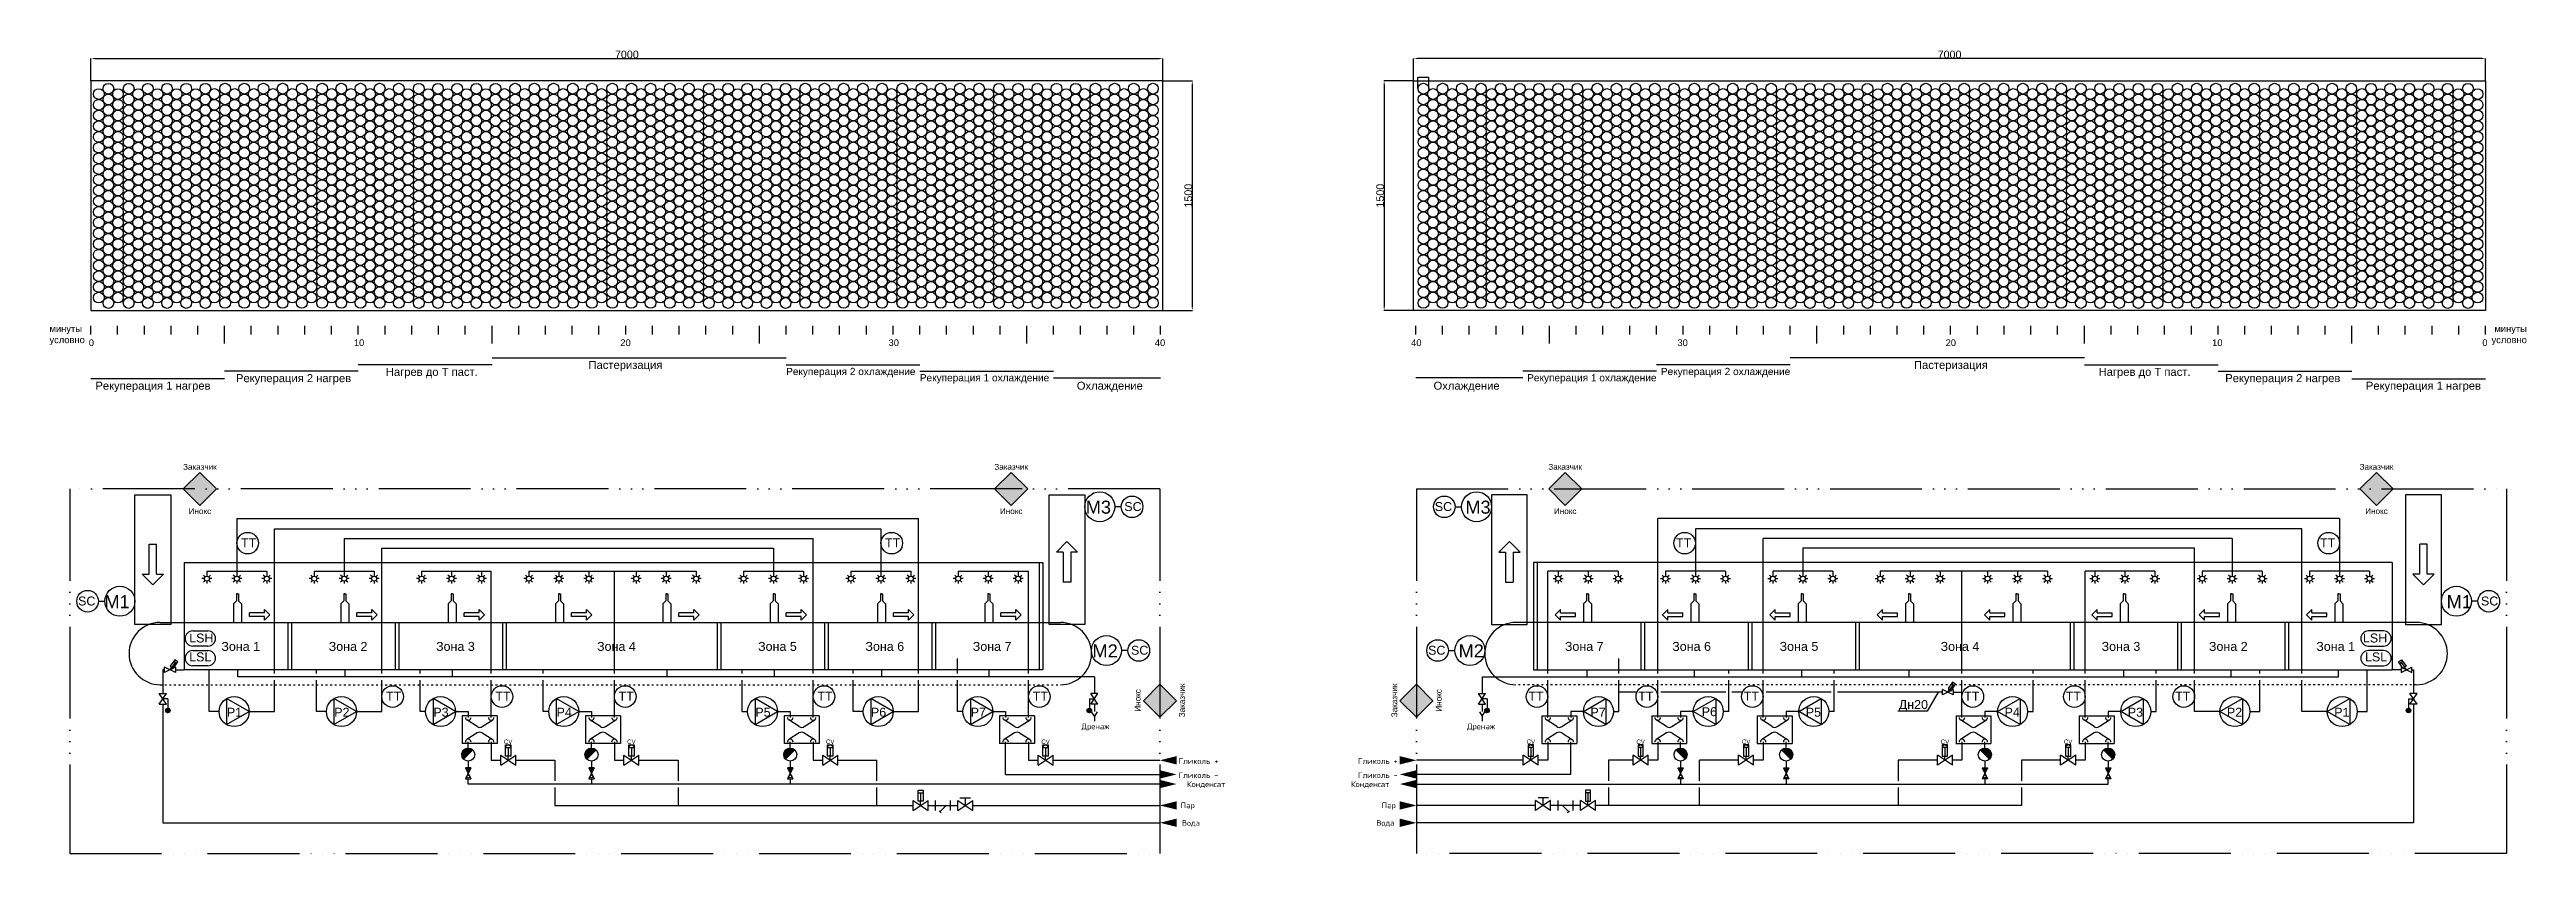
# Model space of a CAD drawing. Header units: millimetres. Extents: x -918 to 51042, y -35619 to 21649.
# Drawn here: x 34868 to 51042, y -22762 to -17509 of the extents above; entities that cross this region are included whole.
import ezdxf

# ---------------------------------------------------------------- set-up
doc = ezdxf.new("R2010")
doc.units = ezdxf.units.MM
doc.linetypes.add('ACAD_ISO03W100', pattern=[30, 12, -18])
doc.linetypes.add('ACAD_ISO06W100', pattern=[36, 24, -3, 0, -3, 0, -3, 0, -3])
for name, color, linetype in [('для лазера', 7, 'Continuous'), ('Железо', 7, 'Continuous'), ('Насосы', 7, 'Continuous')]:
    doc.layers.add(name, color=color, linetype=linetype)
doc.styles.add('ROMANS', font='ROMANS')
doc.styles.get("Standard").update_dxf_attribs({"font": 'arial.ttf'})
doc.dimstyles.new('ISO-25', dxfattribs={"dimtxt": 2.5, "dimasz": 2.5, "dimexe": 1.25, "dimexo": 0.625, "dimtad": 1, "dimtxsty": 'Standard', "dimcen": 2.5, "dimadec": 0, "dimazin": 0, "dimtfac": 1, "dimtmove": 0, "dimatfit": 3, "dimfxl": 1, "dimarcsym": 0})
pattern_1 = [(90, (39029.5168, -92502.3033), (-2.13282372, 1e-16), [1.551144524, -0.581679197]), (180, (39029.5168, -92502.3033), (-3e-16, -2.13282372), [1.551144524, -0.581679197])]
pattern_2 = [(180, (111885.2837, -23469.3467), (-3e-16, -2.13282372), [1.551144524, -0.581679197]), (270, (111885.2837, -23469.3467), (2.13282372, -4e-16), [1.551144524, -0.581679197])]
pattern_3 = [(180, (106587.5645, -23469.3467), (-3e-16, -2.13282372), [1.551144524, -0.581679197]), (270, (106587.5645, -23469.3467), (2.13282372, -4e-16), [1.551144524, -0.581679197])]
pattern_4 = [(90, (39849.5168, -92502.3033), (-2.13282372, 1e-16), [1.551144524, -0.581679197]), (180, (39849.5168, -92502.3033), (-3e-16, -2.13282372), [1.551144524, -0.581679197])]
pattern_5 = [(180, (112705.2837, -23469.3467), (-3e-16, -2.13282372), [1.551144524, -0.5816792]), (270, (112705.2837, -23469.3467), (2.13282372, -4e-16), [1.551144524, -0.5816792])]
pattern_6 = [(180, (107407.5645, -23469.3467), (-3e-16, -2.13282372), [1.551144524, -0.5816792]), (270, (107407.5645, -23469.3467), (2.13282372, -4e-16), [1.551144524, -0.5816792])]

msp = doc.modelspace()

# ---------------------------------------------------------------- texts
for s, width, gutter_width, heights, insert, char_height, attachment_point in [('\\pxqc;Заказчик', 831.66698, 3.817, [526.905], (35434.11, -20255.545), 38.16793, 7), ('\\pxqc;Заказчик', 831.66698, 3.817, [526.905], (40731.829, -20255.545), 38.16793, 7), ('\\pxqc;Заказчик', 831.66698, 3.817, [526.905], (45180.859, -20255.545), 38.16793, 9), ('\\pxqc;Заказчик', 831.66698, 3.817, [526.905], (50478.579, -20255.545), 38.16793, 9), ('\\pxqc;Инокс', 831.66698, 3.817, [526.905], (35434.093, -20544.657), 38.16793, 7), ('\\pxqc;Инокс', 831.66698, 3.817, [526.905], (40731.812, -20544.657), 38.16793, 7), ('М3', 8.58111, 8.509, [0], (41799.396, -20456.66), 85.0884, 3), ('SC', 5.89063, 5.841, [0], (41885.955, -20466.021), 58.4102, 1), ('SC', 5.89063, 5.841, [0], (44026.734, -20466.021), 58.4102, 3), ('М3', 8.58111, 8.509, [0], (44113.292, -20456.66), 85.0884, 1), ('\\pxqc;Инокс', 831.66698, 3.817, [526.905], (45180.877, -20544.657), 38.16793, 9), ('\\pxqc;Инокс', 831.66698, 3.817, [526.905], (50478.596, -20544.657), 38.16793, 9), ('ТТ', 5.89063, 5.841, [0], (36118.494, -20703.388), 58.4102, 1), ('ТТ', 5.89063, 5.841, [0], (40324.026, -20703.388), 58.4102, 1), ('ТТ', 5.89063, 5.841, [0], (45588.662, -20703.388), 58.4102, 3), ('ТТ', 5.89063, 5.841, [0], (49794.195, -20703.388), 58.4102, 3), ('SC', 5.89063, 5.841, [0], (35167.655, -21082.985), 58.4102, 3), ('М1', 8.58111, 8.509, [0], (35391.561, -21074.077), 85.0884, 3), ('М1', 8.58111, 8.509, [0], (50521.128, -21074.077), 85.0884, 1), ('SC', 5.89063, 5.841, [0], (50745.033, -21082.985), 58.4102, 1), ('LSH', 5.89063, 5.841, [0], (35779.782, -21324.738), 58.4102, 1), ('LSH', 5.89063, 5.841, [0], (50132.907, -21324.738), 58.4102, 3), ('LSL', 5.89063, 5.841, [0], (35779.782, -21448.263), 58.4102, 1), ('Зона 1', 322.28632, 5.841, [0], (35990, -21379.598), 58.4102, 1), ('Зона 2', 322.28632, 5.841, [0], (36690.922, -21379.598), 58.4102, 1), ('Зона 3', 322.28632, 5.841, [0], (37391.844, -21379.598), 58.4102, 1), ('Зона 4', 322.28632, 5.841, [0], (38443.227, -21379.598), 58.4102, 1), ('Зона 5', 322.28632, 5.841, [0], (39494.61, -21379.598), 58.4102, 1), ('Зона 6', 322.28632, 5.841, [0], (40195.533, -21379.598), 58.4102, 1), ('Зона 7', 322.28632, 5.841, [0], (40896.455, -21379.598), 58.4102, 1), ('М2', 8.58111, 8.509, [0], (41843.601, -21395.863), 85.0884, 3), ('SC', 5.89063, 5.841, [0], (41929.571, -21404.771), 58.4102, 1), ('SC', 5.89063, 5.841, [0], (43983.117, -21404.771), 58.4102, 3), ('М2', 8.58111, 8.509, [0], (44069.088, -21395.863), 85.0884, 1), ('Зона 7', 322.28632, 5.841, [0], (45016.234, -21379.598), 58.4102, 3), ('Зона 6', 322.28632, 5.841, [0], (45717.156, -21379.598), 58.4102, 3), ('Зона 5', 322.28632, 5.841, [0], (46418.078, -21379.598), 58.4102, 3), ('Зона 4', 322.28632, 5.841, [0], (47469.461, -21379.598), 58.4102, 3), ('Зона 3', 322.28632, 5.841, [0], (48520.844, -21379.598), 58.4102, 3), ('Зона 2', 322.28632, 5.841, [0], (49221.766, -21379.598), 58.4102, 3), ('Зона 1', 322.28632, 5.841, [0], (49922.689, -21379.598), 58.4102, 3), ('LSL', 5.89063, 5.841, [0], (50132.907, -21448.263), 58.4102, 3), ('Р1', 5.89063, 5.841, [0], (36125.891, -21809.598), 58.4102, 3), ('Р2', 5.89063, 5.841, [0], (36826.813, -21809.598), 58.4102, 3), ('ТТ', 5.89063, 5.841, [0], (37064.922, -21705.523), 58.4102, 1), ('Р3', 5.89063, 5.841, [0], (37473.889, -21809.598), 58.4102, 3), ('ТТ', 5.89063, 5.841, [0], (37779.315, -21705.523), 58.4102, 1), ('Р4', 5.89063, 5.841, [0], (38278.539, -21809.598), 58.4102, 3), ('ТТ', 5.89063, 5.841, [0], (38583.965, -21705.523), 58.4102, 1), ('Р5', 5.89063, 5.841, [0], (39576.655, -21809.598), 58.4102, 3), ('ТТ', 5.89063, 5.841, [0], (39882.081, -21705.523), 58.4102, 1), ('Р6', 5.89063, 5.841, [0], (40331.423, -21809.598), 58.4102, 3), ('Р7', 5.89063, 5.841, [0], (40982.76, -21809.598), 58.4102, 3), ('ТТ', 5.89063, 5.841, [0], (41288.186, -21705.523), 58.4102, 1), ('ТТ', 5.89063, 5.841, [0], (44624.502, -21705.523), 58.4102, 3), ('Р7', 5.89063, 5.841, [0], (44929.928, -21809.598), 58.4102, 1), ('ТТ', 5.89063, 5.841, [0], (45341.729, -21705.523), 58.4102, 3), ('Р6', 5.89063, 5.841, [0], (45656.495, -21806.144), 58.4102, 1), ('ТТ', 5.89063, 5.841, [0], (46030.607, -21705.523), 58.4102, 3), ('Р5', 5.89063, 5.841, [0], (46336.033, -21809.598), 58.4102, 1), ('Дн20', 5.89063, 5.841, [0], (46943.313, -21759.181), 58.4102, 1), ('ТТ', 5.89063, 5.841, [0], (47470.003, -21705.523), 58.4102, 3), ('Р4', 5.89063, 5.841, [0], (47634.15, -21809.598), 58.4102, 1), ('ТТ', 5.89063, 5.841, [0], (48133.374, -21705.523), 58.4102, 3), ('Р3', 5.89063, 5.841, [0], (48438.8, -21809.598), 58.4102, 1), ('ТТ', 5.89063, 5.841, [0], (48847.767, -21705.523), 58.4102, 3), ('Р2', 5.89063, 5.841, [0], (49085.876, -21809.598), 58.4102, 1), ('Р1', 5.89063, 5.841, [0], (49786.798, -21809.598), 58.4102, 1)]:
    msp.add_mtext_dynamic_manual_height_columns(s, width=width, gutter_width=gutter_width, heights=heights, dxfattribs=dict(insert=insert, char_height=char_height, attachment_point=attachment_point))
at = {"char_height": 38.16793, "rotation": 90}
for s, insert, attachment_point in [('\\pxqc;Заказчик', (42243.319, -22177.444), 1), ('\\pxqc;Заказчик', (43669.37, -22177.444), 7), ('\\pxqc;Инокс', (41954.206, -22177.461), 1), ('\\pxqc;Инокс', (43958.482, -22177.461), 7)]:
    msp.add_mtext_dynamic_manual_height_columns(s, width=831.66698, gutter_width=3.817, heights=[526.905], dxfattribs=dict(at, insert=insert, attachment_point=attachment_point))
at = {"color": 252, "true_color": 0x939598, "char_height": 28.621}
for insert, attachment_point in [((37890.732, -22017.022), 3), ((38695.382, -22017.022), 3), ((39993.498, -22017.022), 3), ((41399.603, -22017.022), 3), ((44513.085, -22017.022), 1), ((45230.312, -22017.022), 1), ((45919.19, -22017.022), 1), ((47217.307, -22017.022), 1), ((48021.956, -22017.022), 1)]:
    msp.add_mtext_dynamic_manual_height_columns('СV', width=5.89063, gutter_width=5.841, heights=[0], dxfattribs=dict(at, insert=insert, attachment_point=attachment_point))
at = {"layer": 'для лазера'}
for s, width, gutter_width, heights, insert, char_height, attachment_point in [('минуты\\Pусловно', 119.79898, 7.276, [0], (34867.909, -19311.256), 43.6572, 1), ('0', 119.79898, 7.276, [0], (35124.688, -19403.155), 43.657, 1), ('10', 119.79898, 7.276, [0], (36855.145, -19403.155), 43.6572, 1), ('20', 119.79898, 7.276, [0], (38595.392, -19403.155), 43.6572, 1), ('30', 119.79898, 7.276, [0], (40346.916, -19403.155), 43.6572, 1), ('40', 119.79898, 7.276, [0], (42085.652, -19403.155), 43.6572, 1), ('40', 119.79898, 7.276, [0], (43827.037, -19403.155), 43.6572, 3), ('30', 119.79898, 7.276, [0], (45565.772, -19403.155), 43.6572, 3), ('20', 119.79898, 7.276, [0], (47317.297, -19403.155), 43.6572, 3), ('10', 119.79898, 7.276, [0], (49057.544, -19403.155), 43.6572, 3), ('0', 119.79898, 7.276, [0], (50788, -19403.155), 43.657, 3), ('минуты\\Pусловно', 119.79898, 7.276, [0], (51044.779, -19311.256), 43.6572, 3), ('Пастеризация', 811.15259, 8.731, [0], (38387.55, -19543.863), 52.3887, 1), ('Пастеризация', 811.15259, 8.731, [0], (47525.138, -19543.863), 52.3887, 3), ('Рекуперация 1 нагрев', 811.15259, 8.731, [0], (35167.537, -19679.382), 52.3887, 1), ('Рекуперация 2 нагрев', 811.15259, 8.731, [68.005], (36085.726, -19630.14), 52.3887, 1), ('Нагрев до Т паст.', 811.15259, 8.731, [0], (37063.972, -19589.105), 52.3887, 1), ('Рекуперация 2 охлаждение', 1000.29591, 7.858, [0], (39677.862, -19589.105), 47.14983, 1), ('Рекуперация 1 охлаждение', 1000.29591, 7.858, [0], (40551.007, -19630.14), 47.14983, 1), ('Охлаждение', 811.15259, 8.731, [0], (41575.955, -19679.382), 52.3887, 1), ('Охлаждение', 811.15259, 8.731, [0], (44336.734, -19679.382), 52.3887, 3), ('Рекуперация 1 охлаждение', 1000.29591, 7.858, [0], (45361.682, -19630.14), 47.14983, 3), ('Рекуперация 2 охлаждение', 1000.29591, 7.858, [0], (46234.826, -19589.105), 47.14983, 3), ('Нагрев до Т паст.', 811.15259, 8.731, [0], (48848.717, -19589.105), 52.3887, 3), ('Рекуперация 2 нагрев', 811.15259, 8.731, [68.005], (49826.963, -19630.14), 52.3887, 3), ('Рекуперация 1 нагрев', 811.15259, 8.731, [0], (50745.151, -19679.382), 52.3887, 3)]:
    msp.add_mtext_dynamic_manual_height_columns(s, width=width, gutter_width=gutter_width, heights=heights, dxfattribs=dict(at, insert=insert, char_height=char_height, attachment_point=attachment_point))
at = {"layer": 'Железо', "color": 0, "char_height": 37.3825, "style": 'ROMANS'}
for s, insert, width, attachment_point in [('Дренаж', (41606.843, -21912.65), 918.99913, 1), ('Дренаж', (44305.846, -21912.65), 918.99913, 3), ('Гликоль +', (42241.001, -22138.858), 918.99913, 1), ('Гликоль +', (43671.688, -22138.858), 918.99913, 3), ('Гликоль -', (42241.001, -22231.16), 918.99913, 1), ('Конденсат', (42546.344, -22290.577), 4597.57246, 3), ('Конденсат', (43366.344, -22290.577), 4597.57246, 1), ('Гликоль -', (43671.688, -22231.16), 918.99913, 3), ('Пар', (42345.69, -22428.341), 2226.9984, 3), ('Пар', (43566.999, -22428.341), 2226.9984, 1), ('Вода', (42380.586, -22543.576), 918.99913, 3), ('Вода', (43532.102, -22543.576), 918.99913, 1)]:
    msp.add_mtext(s, dxfattribs=dict(at, insert=insert, width=width, attachment_point=attachment_point))

# ---------------------------------------------------------------- blocks, each defined once
blk = doc.blocks.new('*D55')
at = {"layer": 'Defpoints', "color": 0, "transparency": 16777216}
for p in [(42138, -17568), (35138, -17714), (42138, -17714)]:
    blk.add_point(p, dxfattribs=at)
at = {"layer": 'для лазера', "color": 0, "lineweight": -2, "transparency": 16777216}
for p, q in [((35138, -17713), (35138, -17567)), ((35163, -17568), (42113, -17568)), ((42138, -17713), (42138, -17567))]:
    blk.add_line(p, q, dxfattribs=at)
at = {"layer": 'для лазера', "color": 0, "transparency": 16777216}
for points in [[(35163, -17564), (35163, -17572), (35138, -17568)], [(42113, -17564), (42113, -17572), (42138, -17568)]]:
    blk.add_solid(points, dxfattribs=at)
at = {"layer": 'для лазера', "color": 0, "transparency": 16777216, "insert": (38638, -17542), "char_height": 50, "attachment_point": 5}
blk.add_mtext('7000', dxfattribs=at)
blk = doc.blocks.new('*D56')
at = {"layer": 'Defpoints', "color": 0, "transparency": 16777216}
for p in [(42138, -17714), (42138, -19214), (42330, -19214)]:
    blk.add_point(p, dxfattribs=at)
at = {"layer": 'для лазера', "color": 0, "lineweight": -2, "transparency": 16777216}
for p, q in [((42138, -17714), (42331, -17714)), ((42330, -17739), (42330, -19189)), ((42138, -19214), (42331, -19214))]:
    blk.add_line(p, q, dxfattribs=at)
at = {"layer": 'для лазера', "color": 0, "transparency": 16777216}
for points in [[(42326, -17739), (42334, -17739), (42330, -17714)], [(42326, -19189), (42334, -19189), (42330, -19214)]]:
    blk.add_solid(points, dxfattribs=at)
at = {"layer": 'для лазера', "color": 0, "transparency": 16777216, "insert": (42304, -18464), "char_height": 50, "attachment_point": 5, "rotation": 90}
blk.add_mtext('1500', dxfattribs=at)
blk = doc.blocks.new('*D58')
at = {"layer": 'Defpoints', "color": 0, "transparency": 16777216}
for p in [(43775, -17568), (43775, -17714), (50775, -17714)]:
    blk.add_point(p, dxfattribs=at)
at = {"layer": 'для лазера', "color": 0, "lineweight": -2, "transparency": 16777216}
for p, q in [((43775, -17713), (43775, -17567)), ((50750, -17568), (43800, -17568)), ((50775, -17713), (50775, -17567))]:
    blk.add_line(p, q, dxfattribs=at)
at = {"layer": 'для лазера', "color": 0, "transparency": 16777216}
for points in [[(43800, -17564), (43800, -17572), (43775, -17568)], [(50750, -17564), (50750, -17572), (50775, -17568)]]:
    blk.add_solid(points, dxfattribs=at)
at = {"layer": 'для лазера', "color": 0, "transparency": 16777216, "insert": (47275, -17542), "char_height": 50, "attachment_point": 5}
blk.add_mtext('7000', dxfattribs=at)
blk = doc.blocks.new('*D59')
at = {"layer": 'Defpoints', "color": 0, "transparency": 16777216}
for p in [(43775, -17714), (43583, -19214), (43775, -19214)]:
    blk.add_point(p, dxfattribs=at)
at = {"layer": 'для лазера', "color": 0, "lineweight": -2, "transparency": 16777216}
for p, q in [((43774, -17714), (43582, -17714)), ((43583, -17739), (43583, -19189)), ((43774, -19214), (43582, -19214))]:
    blk.add_line(p, q, dxfattribs=at)
at = {"layer": 'для лазера', "color": 0, "transparency": 16777216}
for points in [[(43579, -17739), (43587, -17739), (43583, -17714)], [(43579, -19189), (43587, -19189), (43583, -19214)]]:
    blk.add_solid(points, dxfattribs=at)
at = {"layer": 'для лазера', "color": 0, "transparency": 16777216, "insert": (43557, -18464), "char_height": 50, "attachment_point": 5, "rotation": 90}
blk.add_mtext('1500', dxfattribs=at)
blk = doc.blocks.new('*D60')
at = {"layer": 'Defpoints', "color": 0, "transparency": 16777216}
for p in [(43804, -17765), (43874, -17690), (43874, -17765)]:
    blk.add_point(p, dxfattribs=at)
at = {"layer": 'для лазера', "color": 0, "lineweight": -2, "transparency": 16777216}
for p, q in [((43804, -17764), (43804, -17689)), ((43807, -17690), (43872, -17690)), ((43874, -17764), (43874, -17689))]:
    blk.add_line(p, q, dxfattribs=at)
at = {"layer": 'для лазера', "color": 0, "transparency": 16777216}
for points in [[(43807, -17690), (43807, -17691), (43804, -17690)], [(43872, -17690), (43872, -17691), (43874, -17690)]]:
    blk.add_solid(points, dxfattribs=at)
at = {"layer": 'для лазера', "color": 0, "transparency": 16777216, "insert": (43839, -17688), "char_height": 2.5, "attachment_point": 5}
blk.add_mtext('70', dxfattribs=at)

# ---------------------------------------------------------------- dimensions: what is measured, and where the dimension line sits
at = {"layer": 'для лазера'}
dim = msp.add_linear_dim(base=(42137.874, -17568.319), p1=(35137.874, -17713.621), p2=(42137.874, -17713.621), dimstyle='ISO-25', override={"dimtxt": 50, "dimasz": 25}, dxfattribs=at)
dim.commit()
dim.dimension.update_dxf_attribs({"geometry": '*D55', "text_midpoint": (38637.874, -17568.319), "dimtype": 160})
for base, p1, p2, angle, picture, middle in [((43774.815, -17568.319), (50774.815, -17713.621), (43774.815, -17713.621), 180, '*D58', (47274.815, -17568.319)), ((42329.865, -19213.621), (42137.874, -17713.621), (42137.874, -19213.621), 90, '*D56', (42329.865, -18463.621)), ((43582.823, -19213.621), (43774.815, -17713.621), (43774.815, -19213.621), 90, '*D59', (43582.823, -18463.621))]:
    dim = msp.add_linear_dim(base=base, p1=p1, p2=p2, angle=angle, dimstyle='ISO-25', override={"dimtxt": 50, "dimasz": 25}, dxfattribs=at)
    dim.commit()
    dim.dimension.update_dxf_attribs({"geometry": picture, "text_midpoint": middle, "dimtype": 160})
dim = msp.add_linear_dim(base=(43874.397, -17690.13), p1=(43804.397, -17765.093), p2=(43874.397, -17765.093), dimstyle='ISO-25', dxfattribs=at)
dim.commit()
dim.dimension.update_dxf_attribs({"geometry": '*D60', "text_midpoint": (43839.397, -17688.229)})

# ---------------------------------------------------------------- hatches: boundary and pattern name
h = msp.add_hatch()
h.set_pattern_fill('ANGLE', color=1, scale=0.305343, angle=180)
h.set_pattern_definition(pattern_3)
h.paths.add_polyline_path([(35741.548, -20380), (35957.459, -20380), (35849.503, -20272.045)])
h = msp.add_hatch()
h.set_pattern_fill('ANGLE', color=1, scale=0.305343, angle=180)
h.set_pattern_definition(pattern_2)
h.paths.add_polyline_path([(41039.267, -20380), (41255.178, -20380), (41147.223, -20272.045)])
h = msp.add_hatch()
h.set_pattern_fill('ANGLE', color=1, scale=0.305343, angle=180)
h.set_pattern_definition(pattern_5)
h.paths.add_polyline_path([(44873.421, -20380), (44657.511, -20380), (44765.466, -20272.045)])
h = msp.add_hatch()
h.set_pattern_fill('ANGLE', color=1, scale=0.305343, angle=180)
h.set_pattern_definition(pattern_6)
h.paths.add_polyline_path([(50171.14, -20380), (49955.23, -20380), (50063.185, -20272.045)])
h = msp.add_hatch()
h.set_pattern_fill('ANGLE', color=5, scale=0.305343, angle=180)
h.set_pattern_definition(pattern_3)
h.paths.add_polyline_path([(35849.503, -20487.955), (35957.459, -20380), (35741.548, -20380)])
h = msp.add_hatch()
h.set_pattern_fill('ANGLE', color=5, scale=0.305343, angle=180)
h.set_pattern_definition(pattern_2)
h.paths.add_polyline_path([(41147.223, -20487.955), (41255.178, -20380), (41039.267, -20380)])
h = msp.add_hatch()
h.set_pattern_fill('ANGLE', color=5, scale=0.305343, angle=180)
h.set_pattern_definition(pattern_5)
h.paths.add_polyline_path([(44765.466, -20487.955), (44657.511, -20380), (44873.421, -20380)])
h = msp.add_hatch()
h.set_pattern_fill('ANGLE', color=5, scale=0.305343, angle=180)
h.set_pattern_definition(pattern_6)
h.paths.add_polyline_path([(50063.185, -20487.955), (49955.23, -20380), (50171.14, -20380)])
h = msp.add_hatch()
h.set_pattern_fill('ANGLE', color=5, scale=0.305343, angle=90)
h.set_pattern_definition(pattern_1)
h.paths.add_polyline_path([(42010.908, -21764.242), (42118.864, -21872.197), (42118.864, -21656.287)])
h = msp.add_hatch()
h.set_pattern_fill('ANGLE', color=1, scale=0.305343, angle=90)
h.set_pattern_definition(pattern_1)
h.paths.add_polyline_path([(42118.864, -21656.287), (42118.864, -21872.197), (42226.819, -21764.242)])
h = msp.add_hatch()
h.set_pattern_fill('ANGLE', color=1, scale=0.305343, angle=90)
h.set_pattern_definition(pattern_4)
h.paths.add_polyline_path([(43793.825, -21656.287), (43793.825, -21872.197), (43685.87, -21764.242)])
h = msp.add_hatch()
h.set_pattern_fill('ANGLE', color=5, scale=0.305343, angle=90)
h.set_pattern_definition(pattern_4)
h.paths.add_polyline_path([(43901.78, -21764.242), (43793.825, -21872.197), (43793.825, -21656.287)])
h = msp.add_hatch()
h.set_pattern_fill('ANSI32', color=5, scale=0.315415, angle=-90)
h.set_pattern_definition([(315, (22849.9964, 102235.8277), (2.12438022, 2.12438022), []), (315, (22849.9964, 102234.4115), (2.12438022, 2.12438022), [])])
h.paths.add_polyline_path([(35640.365, -21812.792, 1), (35640.365, -21841.872, 1)])
h = msp.add_hatch()
h.set_pattern_fill('ANSI32', color=5, scale=0.315415, angle=-90)
h.set_pattern_definition([(315, (23047.377, 102235.8277), (2.12438022, 2.12438022), []), (315, (23047.377, 102234.4115), (2.12438022, 2.12438022), [])])
h.paths.add_polyline_path([(41658.065, -21812.792, -1), (41658.065, -21841.872, -1)])
h = msp.add_hatch()
h.set_pattern_fill('ANSI32', color=5, scale=0.315415, angle=-90)
h.set_pattern_definition([(315, (23867.377, 102235.8277), (2.12438022, 2.12438022), []), (315, (23867.377, 102234.4115), (2.12438022, 2.12438022), [])])
h.paths.add_polyline_path([(44254.623, -21812.792, 1), (44254.623, -21841.872, 1)])
h = msp.add_hatch()
h.set_pattern_fill('ANSI32', color=5, scale=0.315415, angle=-90)
h.set_pattern_definition([(315, (23669.9964, 102235.8277), (2.12438022, 2.12438022), []), (315, (23669.9964, 102234.4115), (2.12438022, 2.12438022), [])])
h.paths.add_polyline_path([(50272.324, -21812.792, -1), (50272.324, -21841.872, -1)])
at = {"true_color": 0xffffff}
h = msp.add_hatch(color=7, dxfattribs=at)
h.dxf.hatch_style = 1
h.paths.add_polyline_path([(37619.721, -22202.933), (37584.675, -22202.933), (37602.198, -22237.979)])
h = msp.add_hatch(color=7, dxfattribs=at)
h.dxf.hatch_style = 1
h.paths.add_polyline_path([(38424.371, -22202.933), (38389.325, -22202.933), (38406.848, -22237.979)])
h = msp.add_hatch(color=7, dxfattribs=at)
h.dxf.hatch_style = 1
h.paths.add_polyline_path([(39722.488, -22202.933), (39687.442, -22202.933), (39704.965, -22237.979)])
h = msp.add_hatch(color=7, dxfattribs=at)
h.dxf.hatch_style = 1
h.paths.add_polyline_path([(45501.322, -22202.933), (45536.369, -22202.933), (45518.846, -22237.979)])
h = msp.add_hatch(color=7, dxfattribs=at)
h.dxf.hatch_style = 1
h.paths.add_polyline_path([(46190.201, -22202.933), (46225.247, -22202.933), (46207.724, -22237.979)])
h = msp.add_hatch(color=7, dxfattribs=at)
h.dxf.hatch_style = 1
h.paths.add_polyline_path([(47488.317, -22202.933), (47523.363, -22202.933), (47505.84, -22237.979)])
h = msp.add_hatch(color=7, dxfattribs=at)
h.dxf.hatch_style = 1
h.paths.add_polyline_path([(48292.967, -22202.933), (48328.013, -22202.933), (48310.49, -22237.979)])
at = {"layer": 'для лазера'}
h = msp.add_hatch(color=256, dxfattribs=at)
h.dxf.hatch_style = 1
h.paths.add_polyline_path([(37559.308, -22115.579, 0.198912367), (37571.87, -22145.907), (37632.526, -22085.251, 0.668178638)])
h = msp.add_hatch(color=256, dxfattribs=at)
h.dxf.hatch_style = 1
h.paths.add_polyline_path([(38363.958, -22115.579, 0.198912367), (38376.52, -22145.907), (38437.176, -22085.251, 0.668178638)])
h = msp.add_hatch(color=256, dxfattribs=at)
h.dxf.hatch_style = 1
h.paths.add_polyline_path([(39662.074, -22115.579, 0.198912367), (39674.637, -22145.907), (39735.293, -22085.251, 0.668178638)])
h = msp.add_hatch(color=256, dxfattribs=at)
h.dxf.hatch_style = 1
h.paths.add_polyline_path([(45488.518, -22085.251), (45549.174, -22145.907, 0.198912367), (45561.736, -22115.579, 0.668178638)])
h = msp.add_hatch(color=256, dxfattribs=at)
h.dxf.hatch_style = 1
h.paths.add_polyline_path([(46177.396, -22085.251), (46238.052, -22145.907, 0.198912367), (46250.614, -22115.579, 0.668178638)])
h = msp.add_hatch(color=256, dxfattribs=at)
h.dxf.hatch_style = 1
h.paths.add_polyline_path([(47475.512, -22085.251), (47536.168, -22145.907, 0.198912367), (47548.731, -22115.579, 0.668178638)])
h = msp.add_hatch(color=256, dxfattribs=at)
h.dxf.hatch_style = 1
h.paths.add_polyline_path([(48280.162, -22085.251), (48340.818, -22145.907, 0.198912367), (48353.381, -22115.579, 0.668178638)])

# ---------------------------------------------------------------- linework, layer by layer
for p, q in [((35849.503, -20272.045), (35741.548, -20380)), ((35957.459, -20380), (35849.503, -20272.045)), ((41147.223, -20272.045), (41039.267, -20380)), ((41255.178, -20380), (41147.223, -20272.045)), ((44657.511, -20380), (44765.466, -20272.045)), ((44765.466, -20272.045), (44873.421, -20380)), ((49955.23, -20380), (50063.185, -20272.045)), ((50063.185, -20272.045), (50171.14, -20380)), ((35741.548, -20380), (35849.503, -20487.955)), ((35849.503, -20487.955), (35957.459, -20380)), ((41039.267, -20380), (41147.223, -20487.955)), ((41147.223, -20487.955), (41255.178, -20380)), ((44765.466, -20487.955), (44657.511, -20380)), ((44873.421, -20380), (44765.466, -20487.955)), ((50063.185, -20487.955), (49955.23, -20380)), ((50171.14, -20380), (50063.185, -20487.955)), ((35698.491, -21520.185), (35678.492, -21506.182)), ((50214.198, -21520.185), (50234.196, -21506.182)), ((35619.547, -21579.118), (35619.547, -21544.072)), ((35689.639, -21544.072), (35619.547, -21579.118)), ((35689.639, -21579.118), (35619.547, -21544.072)), ((35654.593, -21561.595), (35665.769, -21545.634)), ((35688.492, -21513.183), (35665.769, -21545.634)), ((35689.639, -21544.072), (35689.639, -21579.118)), ((42118.864, -21656.287), (42010.908, -21764.242)), ((42226.819, -21764.242), (42118.864, -21656.287)), ((43685.87, -21764.242), (43793.825, -21656.287)), ((43793.825, -21656.287), (43901.78, -21764.242)), ((47297.721, -21659.098), (47274.999, -21691.548)), ((47307.72, -21666.099), (47287.722, -21652.096)), ((50223.049, -21544.072), (50223.049, -21579.118)), ((50223.049, -21544.072), (50293.142, -21579.118)), ((50223.049, -21579.118), (50293.142, -21544.072)), ((50224.197, -21513.183), (50246.919, -21545.634)), ((50258.096, -21561.595), (50246.919, -21545.634)), ((50293.142, -21579.118), (50293.142, -21544.072)), ((35584.469, -21717.11), (35631.197, -21717.11)), ((35584.469, -21787.202), (35631.197, -21717.11)), ((35631.197, -21787.202), (35584.469, -21717.11)), ((35584.469, -21787.202), (35631.197, -21787.202)), ((35640.365, -21752.156), (35640.365, -21812.792)), ((41658.065, -21752.156), (41658.065, -21812.792)), ((41713.961, -21717.11), (41667.233, -21717.11)), ((41713.961, -21787.202), (41667.233, -21717.11)), ((41667.233, -21787.202), (41713.961, -21717.11)), ((41713.961, -21787.202), (41667.233, -21787.202)), ((42010.908, -21764.242), (42118.864, -21872.197)), ((42118.864, -21872.197), (42226.819, -21764.242)), ((43793.825, -21872.197), (43685.87, -21764.242)), ((43901.78, -21764.242), (43793.825, -21872.197)), ((44198.728, -21717.11), (44245.456, -21717.11)), ((44198.728, -21787.202), (44245.456, -21717.11)), ((44245.456, -21787.202), (44198.728, -21717.11)), ((44198.728, -21787.202), (44245.456, -21787.202)), ((44254.623, -21752.156), (44254.623, -21812.792)), ((47228.776, -21725.033), (47228.776, -21689.987)), ((47298.868, -21689.987), (47228.776, -21725.033)), ((47298.868, -21725.033), (47228.776, -21689.987)), ((47263.822, -21707.51), (47274.999, -21691.548)), ((47298.868, -21689.987), (47298.868, -21725.033)), ((50272.324, -21752.156), (50272.324, -21812.792)), ((50328.22, -21717.11), (50281.491, -21717.11)), ((50328.22, -21787.202), (50281.491, -21717.11)), ((50281.491, -21787.202), (50328.22, -21717.11)), ((50328.22, -21787.202), (50281.491, -21787.202)), ((37814.021, -22185.49), (37814.021, -22120.071)), ((37814.021, -22185.49), (37912.15, -22120.071)), ((37814.021, -22120.071), (37912.15, -22185.49)), ((37845.996, -22070.04), (37880.175, -22070.04)), ((37863.085, -22070.04), (37863.085, -22125.501)), ((37863.085, -22152.781), (37863.085, -22125.501)), ((37912.15, -22185.49), (37912.15, -22120.071)), ((38618.671, -22185.49), (38618.671, -22120.071)), ((38618.671, -22185.49), (38716.8, -22120.071)), ((38618.671, -22120.071), (38716.8, -22185.49)), ((38650.646, -22070.04), (38684.824, -22070.04)), ((38667.735, -22070.04), (38667.735, -22125.501)), ((38667.735, -22152.781), (38667.735, -22125.501)), ((38716.8, -22185.49), (38716.8, -22120.071)), ((39916.787, -22185.49), (39916.787, -22120.071)), ((39916.787, -22185.49), (40014.916, -22120.071)), ((39916.787, -22120.071), (40014.916, -22185.49)), ((39948.762, -22070.04), (39982.941, -22070.04)), ((39965.852, -22070.04), (39965.852, -22125.501)), ((39965.852, -22152.781), (39965.852, -22125.501)), ((40014.916, -22185.49), (40014.916, -22120.071)), ((41322.892, -22185.49), (41322.892, -22120.071)), ((41322.892, -22185.49), (41421.021, -22120.071)), ((41322.892, -22120.071), (41421.021, -22185.49)), ((41354.867, -22070.04), (41389.046, -22070.04)), ((41371.956, -22070.04), (41371.956, -22125.501)), ((41371.956, -22152.781), (41371.956, -22125.501)), ((41421.021, -22185.49), (41421.021, -22120.071)), ((44491.668, -22185.49), (44491.668, -22120.071)), ((44589.797, -22185.49), (44491.668, -22120.071)), ((44589.797, -22120.071), (44491.668, -22185.49)), ((44557.821, -22070.04), (44523.643, -22070.04)), ((44540.732, -22070.04), (44540.732, -22125.501)), ((44540.732, -22152.781), (44540.732, -22125.501)), ((44589.797, -22185.49), (44589.797, -22120.071)), ((45208.894, -22185.49), (45208.894, -22120.071)), ((45307.023, -22185.49), (45208.894, -22120.071)), ((45307.023, -22120.071), (45208.894, -22185.49)), ((45275.048, -22070.04), (45240.869, -22070.04)), ((45257.959, -22070.04), (45257.959, -22125.501)), ((45257.959, -22152.781), (45257.959, -22125.501)), ((45307.023, -22185.49), (45307.023, -22120.071)), ((45897.772, -22185.49), (45897.772, -22120.071)), ((45995.902, -22185.49), (45897.772, -22120.071)), ((45995.902, -22120.071), (45897.772, -22185.49)), ((45963.926, -22070.04), (45929.748, -22070.04)), ((45946.837, -22070.04), (45946.837, -22125.501)), ((45946.837, -22152.781), (45946.837, -22125.501)), ((45995.902, -22185.49), (45995.902, -22120.071)), ((47195.889, -22185.49), (47195.889, -22120.071)), ((47294.018, -22185.49), (47195.889, -22120.071)), ((47294.018, -22120.071), (47195.889, -22185.49)), ((47262.043, -22070.04), (47227.864, -22070.04)), ((47244.953, -22070.04), (47244.953, -22125.501)), ((47244.953, -22152.781), (47244.953, -22125.501)), ((47294.018, -22185.49), (47294.018, -22120.071)), ((48000.539, -22185.49), (48000.539, -22120.071)), ((48098.668, -22185.49), (48000.539, -22120.071)), ((48098.668, -22120.071), (48000.539, -22185.49)), ((48066.693, -22070.04), (48032.514, -22070.04)), ((48049.603, -22070.04), (48049.603, -22125.501)), ((48049.603, -22152.781), (48049.603, -22125.501)), ((48098.668, -22185.49), (48098.668, -22120.071)), ((37619.721, -22202.933), (37584.675, -22202.933)), ((37619.721, -22202.933), (37584.675, -22273.025)), ((37584.675, -22202.933), (37619.721, -22273.025)), ((37584.675, -22273.025), (37619.721, -22273.025)), ((38424.371, -22202.933), (38389.325, -22202.933)), ((38424.371, -22202.933), (38389.325, -22273.025)), ((38389.325, -22202.933), (38424.371, -22273.025)), ((38389.325, -22273.025), (38424.371, -22273.025)), ((39722.488, -22202.933), (39687.442, -22202.933)), ((39722.488, -22202.933), (39687.442, -22273.025)), ((39687.442, -22202.933), (39722.488, -22273.025)), ((39687.442, -22273.025), (39722.488, -22273.025)), ((45501.322, -22202.933), (45536.369, -22202.933)), ((45501.322, -22202.933), (45536.369, -22273.025)), ((45536.369, -22202.933), (45501.322, -22273.025)), ((45536.369, -22273.025), (45501.322, -22273.025)), ((46190.201, -22202.933), (46225.247, -22202.933)), ((46190.201, -22202.933), (46225.247, -22273.025)), ((46225.247, -22202.933), (46190.201, -22273.025)), ((46225.247, -22273.025), (46190.201, -22273.025)), ((47488.317, -22202.933), (47523.363, -22202.933)), ((47488.317, -22202.933), (47523.363, -22273.025)), ((47523.363, -22202.933), (47488.317, -22273.025)), ((47523.363, -22273.025), (47488.317, -22273.025)), ((48292.967, -22202.933), (48328.013, -22202.933)), ((48292.967, -22202.933), (48328.013, -22273.025)), ((48328.013, -22202.933), (48292.967, -22273.025)), ((48328.013, -22273.025), (48292.967, -22273.025)), ((40507.158, -22480.526), (40507.158, -22415.107)), ((40507.158, -22480.526), (40605.287, -22415.107)), ((40507.158, -22415.107), (40605.287, -22480.526)), ((40539.133, -22365.076), (40573.312, -22365.076)), ((40556.223, -22365.076), (40556.223, -22420.537)), ((40556.223, -22447.816), (40556.223, -22420.537)), ((40605.287, -22480.526), (40605.287, -22415.107)), ((40653.492, -22480.526), (40653.492, -22415.107)), ((40751.621, -22480.526), (40751.621, -22415.107)), ((40799.825, -22480.526), (40799.825, -22415.107)), ((40799.825, -22480.526), (40897.954, -22415.107)), ((40799.825, -22415.107), (40897.954, -22480.526)), ((40848.89, -22447.816), (40848.89, -22397.702)), ((40897.954, -22480.526), (40897.954, -22415.107)), ((44572.108, -22480.526), (44572.108, -22415.107)), ((44670.237, -22480.526), (44572.108, -22415.107)), ((44670.237, -22415.107), (44572.108, -22480.526)), ((44621.172, -22447.816), (44621.172, -22397.702)), ((44670.237, -22480.526), (44670.237, -22415.107)), ((44718.441, -22480.526), (44718.441, -22415.107)), ((44816.57, -22480.526), (44816.57, -22415.107)), ((44864.775, -22480.526), (44864.775, -22415.107)), ((44962.904, -22480.526), (44864.775, -22415.107)), ((44962.904, -22415.107), (44864.775, -22480.526)), ((44930.928, -22365.076), (44896.75, -22365.076)), ((44913.839, -22365.076), (44913.839, -22420.537)), ((44913.839, -22447.816), (44913.839, -22420.537)), ((44962.904, -22480.526), (44962.904, -22415.107))]:
    msp.add_line(p, q)
at = {"color": 252, "linetype": 'ACAD_ISO06W100', "ltscale": 25, "true_color": 0x939598}
for p, q in [((42118.864, -20380), (35000, -20380)), ((35000, -20380), (35000, -22761.679)), ((42118.864, -20380), (42118.864, -22761.679)), ((43793.825, -20380), (43793.825, -22761.679)), ((43793.825, -20380), (50912.689, -20380)), ((50912.689, -20380), (50912.689, -22761.679)), ((35000, -22761.679), (42118.864, -22761.679)), ((50912.689, -22761.679), (43793.825, -22761.679))]:
    msp.add_line(p, q, dxfattribs=at)
at = {"color": 4}
for p, q in [((35619.547, -21561.595), (35607.833, -21561.595)), ((35607.833, -21561.595), (35607.833, -21717.11)), ((35689.639, -21561.595), (35746.836, -21561.595)), ((50223.049, -21561.595), (50165.852, -21561.595)), ((50293.142, -21561.595), (50304.856, -21561.595)), ((50304.856, -21561.595), (50304.856, -21717.11)), ((35607.833, -21787.202), (35607.833, -22561.024)), ((45233.98, -21707.51), (45116.287, -21707.51)), ((45813.514, -21707.51), (45389.071, -21707.51)), ((45922.858, -21707.51), (45853.514, -21707.51)), ((46502.392, -21707.51), (46077.949, -21707.51)), ((47228.776, -21707.51), (46542.392, -21707.51)), ((47298.868, -21707.51), (47356.066, -21707.51)), ((50304.856, -21787.202), (50304.856, -22561.024)), ((35607.833, -22561.024), (42118.864, -22561.024)), ((50304.856, -22561.024), (43793.825, -22561.024))]:
    msp.add_line(p, q, dxfattribs=at)
at = {"lineweight": -3}
for p, q in [((35640.365, -21752.156), (35607.833, -21752.156)), ((41658.065, -21752.156), (41690.597, -21752.156)), ((44254.623, -21752.156), (44222.092, -21752.156)), ((50272.324, -21752.156), (50304.856, -21752.156))]:
    msp.add_line(p, q, dxfattribs=at)
at = {"color": 1}
for p, q in [((37751.973, -22033.093), (37751.973, -22152.781)), ((37751.973, -22152.781), (37814.021, -22152.781)), ((37912.15, -22152.781), (38007.932, -22152.781)), ((38007.932, -22152.781), (38168.256, -22152.781)), ((38168.256, -22152.781), (38168.256, -22286.209)), ((38556.623, -22033.093), (38556.623, -22152.781)), ((38556.623, -22152.781), (38618.671, -22152.781)), ((38716.8, -22152.781), (38812.581, -22152.781)), ((38812.581, -22152.781), (38972.906, -22152.781)), ((38972.906, -22152.781), (38972.906, -22286.209)), ((39854.739, -22033.093), (39854.739, -22152.781)), ((39854.739, -22152.781), (39916.787, -22152.781)), ((40014.916, -22152.781), (40110.698, -22152.781)), ((40110.698, -22152.781), (40271.022, -22152.781)), ((40271.022, -22286.209), (40271.022, -22152.781)), ((45208.894, -22152.781), (45048.57, -22152.781)), ((45048.57, -22152.781), (45048.57, -22286.209)), ((45369.071, -22152.781), (45307.023, -22152.781)), ((45369.071, -22033.093), (45369.071, -22152.781)), ((45801.991, -22152.781), (45641.666, -22152.781)), ((45641.666, -22286.209), (45641.666, -22152.781)), ((45897.772, -22152.781), (45801.991, -22152.781)), ((46057.949, -22152.781), (45995.902, -22152.781)), ((46057.949, -22033.093), (46057.949, -22152.781)), ((47100.107, -22152.781), (46939.783, -22152.781)), ((46939.783, -22152.781), (46939.783, -22286.209)), ((47195.889, -22152.781), (47100.107, -22152.781)), ((47356.066, -22152.781), (47294.018, -22152.781)), ((47356.066, -22033.093), (47356.066, -22152.781)), ((47904.757, -22152.781), (47744.433, -22152.781)), ((47744.433, -22152.781), (47744.433, -22286.209)), ((48000.539, -22152.781), (47904.757, -22152.781)), ((48160.715, -22152.781), (48098.668, -22152.781)), ((48160.715, -22033.093), (48160.715, -22152.781)), ((38168.256, -22329.829), (38168.256, -22447.816)), ((38168.256, -22447.816), (40507.158, -22447.816)), ((38972.906, -22329.829), (38972.906, -22447.816)), ((40271.022, -22447.816), (40271.022, -22329.829)), ((40605.287, -22447.816), (40653.492, -22447.816)), ((40751.621, -22447.816), (40799.825, -22447.816)), ((40897.954, -22447.816), (42118.864, -22447.816)), ((44572.108, -22447.816), (43793.825, -22447.816)), ((44718.441, -22447.816), (44670.237, -22447.816)), ((44864.775, -22447.816), (44816.57, -22447.816)), ((47744.433, -22447.816), (44962.904, -22447.816)), ((45048.57, -22329.829), (45048.57, -22447.816)), ((45641.666, -22447.816), (45641.666, -22329.829)), ((46939.783, -22329.829), (46939.783, -22447.816)), ((47744.433, -22329.829), (47744.433, -22447.816))]:
    msp.add_line(p, q, dxfattribs=at)
at = {"color": 3}
for p, q in [((41260.844, -22033.093), (41260.844, -22152.781)), ((41260.844, -22152.781), (41322.892, -22152.781)), ((41421.021, -22152.781), (42118.864, -22152.781)), ((44491.668, -22152.781), (43793.825, -22152.781)), ((44651.844, -22152.781), (44589.797, -22152.781)), ((44651.844, -22033.093), (44651.844, -22152.781))]:
    msp.add_line(p, q, dxfattribs=at)
for points in [[(35705.53, -21510.132), (35685.532, -21496.129), (35655.77, -21538.632), (35675.769, -21552.635)], [(50207.159, -21510.132), (50227.157, -21496.129), (50256.918, -21538.632), (50236.92, -21552.635)], [(47314.759, -21656.046), (47294.761, -21642.043), (47265, -21684.547), (47284.998, -21698.549)], [(36171.742, -21834.808), (36024.549, -21749.826), (36024.549, -21919.79)], [(36872.664, -21834.808), (36725.471, -21749.826), (36725.471, -21919.79)], [(37519.741, -21834.808), (37372.547, -21749.826), (37372.547, -21919.79)], [(38324.391, -21834.808), (38177.197, -21749.826), (38177.197, -21919.79)], [(39622.507, -21834.808), (39475.313, -21749.826), (39475.313, -21919.79)], [(40377.275, -21834.808), (40230.081, -21749.826), (40230.081, -21919.79)], [(41028.612, -21834.808), (40881.418, -21749.826), (40881.418, -21919.79)], [(44884.077, -21834.808), (45031.27, -21749.826), (45031.27, -21919.79)], [(45601.303, -21834.808), (45748.497, -21749.826), (45748.497, -21919.79)], [(46290.182, -21834.808), (46437.375, -21749.826), (46437.375, -21919.79)], [(47588.298, -21834.808), (47735.492, -21749.826), (47735.492, -21919.79)], [(48392.948, -21834.808), (48540.141, -21749.826), (48540.141, -21919.79)], [(49040.024, -21834.808), (49187.218, -21749.826), (49187.218, -21919.79)], [(49740.946, -21834.808), (49888.14, -21749.826), (49888.14, -21919.79)], [(37845.996, -22052.859), (37880.175, -22052.859), (37880.175, -22125.501), (37845.996, -22125.501)], [(38650.646, -22052.859), (38684.824, -22052.859), (38684.824, -22125.501), (38650.646, -22125.501)], [(39948.762, -22052.859), (39982.941, -22052.859), (39982.941, -22125.501), (39948.762, -22125.501)], [(41354.867, -22052.859), (41389.046, -22052.859), (41389.046, -22125.501), (41354.867, -22125.501)], [(44557.821, -22052.859), (44523.643, -22052.859), (44523.643, -22125.501), (44557.821, -22125.501)], [(45275.048, -22052.859), (45240.869, -22052.859), (45240.869, -22125.501), (45275.048, -22125.501)], [(45963.926, -22052.859), (45929.748, -22052.859), (45929.748, -22125.501), (45963.926, -22125.501)], [(47262.043, -22052.859), (47227.864, -22052.859), (47227.864, -22125.501), (47262.043, -22125.501)], [(48066.693, -22052.859), (48032.514, -22052.859), (48032.514, -22125.501), (48066.693, -22125.501)], [(40539.133, -22347.895), (40573.312, -22347.895), (40573.312, -22420.537), (40539.133, -22420.537)], [(44930.928, -22347.895), (44896.75, -22347.895), (44896.75, -22420.537), (44930.928, -22420.537)]]:
    msp.add_lwpolyline(points, close=True)
for centre, radius in [((41936.845, -20496.921), 70.64), ((43975.844, -20496.921), 70.64), ((36161.792, -20734.288), 70.64), ((40367.324, -20734.288), 70.64), ((45545.364, -20734.288), 70.64), ((49750.897, -20734.288), 70.64), ((35116.765, -21113.885), 70.64), ((50795.923, -21113.885), 70.64), ((41980.461, -21435.671), 70.64), ((43932.228, -21435.671), 70.64), ((37108.219, -21736.423), 70.64), ((37822.613, -21736.423), 70.64), ((38627.263, -21736.423), 70.64), ((39925.379, -21736.423), 70.64), ((41331.484, -21736.423), 70.64), ((44581.204, -21736.423), 70.64), ((45298.431, -21736.423), 70.64), ((45987.309, -21736.423), 70.64), ((47426.705, -21736.423), 70.64), ((48090.076, -21736.423), 70.64), ((48804.469, -21736.423), 70.64), ((35640.365, -21827.332), 14.54), ((41658.065, -21827.332), 14.54), ((44254.623, -21827.332), 14.54), ((50272.324, -21827.332), 14.54), ((37602.198, -22259.007), 9.346), ((38406.848, -22259.007), 9.346), ((39704.965, -22259.007), 9.346), ((45518.846, -22259.007), 9.346), ((46207.724, -22259.007), 9.346), ((47505.84, -22259.007), 9.346), ((48310.49, -22259.007), 9.346)]:
    msp.add_circle(centre, radius)
for centre, radius, start, end in [((35803.154, -21356.827), 49.448, 90, 270), ((35902.608, -21356.827), 49.448, 270, 90), ((50010.081, -21356.827), 49.448, 90, 270), ((50109.535, -21356.827), 49.448, 270, 90), ((35803.154, -21485.889), 49.448, 90, 270), ((35902.608, -21485.889), 49.448, 270, 90), ((50010.081, -21485.889), 49.448, 90, 270), ((50109.535, -21485.889), 49.448, 270, 90), ((37863.085, -22069.948), 17.089, 359.6914086, 180.3085914), ((38667.735, -22069.948), 17.089, 359.6914086, 180.3085914), ((39965.852, -22069.948), 17.089, 359.6914086, 180.3085914), ((41371.956, -22069.948), 17.089, 359.6914086, 180.3085914), ((44540.732, -22069.948), 17.089, 359.6914086, 180.3085914), ((45257.959, -22069.948), 17.089, 359.6914086, 180.3085914), ((45946.837, -22069.948), 17.089, 359.6914086, 180.3085914), ((47244.953, -22069.948), 17.089, 359.6914086, 180.3085914), ((48049.603, -22069.948), 17.089, 359.6914086, 180.3085914)]:
    msp.add_arc(centre, radius, start, end)
for points in [[(42118.864, -22152.781), (42227.757, -22180.004), (42227.757, -22125.557)], [(43793.825, -22152.781), (43684.932, -22180.004), (43684.932, -22125.557)], [(42227.757, -22245.083), (42118.864, -22217.859), (42118.864, -22272.306)], [(43684.932, -22245.083), (43793.825, -22217.859), (43793.825, -22272.306)]]:
    msp.add_solid(points, dxfattribs=at)
at = {"color": 1}
for points in [[(42227.757, -22308.019), (42118.864, -22280.796), (42118.864, -22335.242)], [(43684.932, -22308.019), (43793.825, -22280.796), (43793.825, -22335.242)], [(42118.864, -22447.816), (42227.757, -22475.04), (42227.757, -22420.593)], [(43793.825, -22447.816), (43684.932, -22475.04), (43684.932, -22420.593)]]:
    msp.add_solid(points, dxfattribs=at)
at = {"color": 4}
for points in [[(42118.864, -22561.024), (42227.757, -22588.248), (42227.757, -22533.801)], [(43793.825, -22561.024), (43684.932, -22588.248), (43684.932, -22533.801)]]:
    msp.add_solid(points, dxfattribs=at)
at = {"layer": 'для лазера'}
for p, q in [((35137.874, -17713.621), (35137.874, -19213.621)), ((42137.874, -17713.621), (35137.874, -17713.621)), ((42137.874, -19213.621), (42137.874, -17713.621)), ((43774.815, -19213.621), (43774.815, -17713.621)), ((43774.815, -17713.621), (50774.815, -17713.621)), ((50774.815, -17713.621), (50774.815, -19213.621)), ((35137.874, -19213.621), (42137.874, -19213.621)), ((50774.815, -19213.621), (43774.815, -19213.621)), ((35137.874, -19371.831), (35137.874, -19313.621)), ((35312.503, -19371.831), (35312.503, -19313.621)), ((35487.132, -19371.831), (35487.132, -19313.621)), ((35661.761, -19371.831), (35661.761, -19313.621)), ((35836.39, -19371.831), (35836.39, -19313.621)), ((36011.019, -19430.041), (36011.019, -19313.621)), ((36185.648, -19371.831), (36185.648, -19313.621)), ((36360.277, -19371.831), (36360.277, -19313.621)), ((36534.906, -19371.831), (36534.906, -19313.621)), ((36709.535, -19371.831), (36709.535, -19313.621)), ((36884.164, -19371.831), (36884.164, -19313.621)), ((37058.793, -19371.831), (37058.793, -19313.621)), ((37233.422, -19371.831), (37233.422, -19313.621)), ((37408.051, -19371.831), (37408.051, -19313.621)), ((37582.68, -19371.831), (37582.68, -19313.621)), ((37757.309, -19430.041), (37757.309, -19313.621)), ((37931.938, -19371.831), (37931.938, -19313.621)), ((38106.567, -19371.831), (38106.567, -19313.621)), ((38281.196, -19371.831), (38281.196, -19313.621)), ((38455.825, -19371.831), (38455.825, -19313.621)), ((38630.454, -19371.831), (38630.454, -19313.621)), ((38805.083, -19371.831), (38805.083, -19313.621)), ((38979.712, -19371.831), (38979.712, -19313.621)), ((39154.341, -19371.831), (39154.341, -19313.621)), ((39328.97, -19371.831), (39328.97, -19313.621)), ((39503.599, -19430.041), (39503.599, -19313.621)), ((39678.228, -19371.831), (39678.228, -19313.621)), ((39852.857, -19371.831), (39852.857, -19313.621)), ((40027.486, -19371.831), (40027.486, -19313.621)), ((40202.115, -19371.831), (40202.115, -19313.621)), ((40376.744, -19371.831), (40376.744, -19313.621)), ((40551.373, -19371.831), (40551.373, -19313.621)), ((40726.002, -19371.831), (40726.002, -19313.621)), ((40900.631, -19371.831), (40900.631, -19313.621)), ((41075.26, -19371.831), (41075.26, -19313.621)), ((41249.889, -19430.041), (41249.889, -19313.621)), ((41424.518, -19371.831), (41424.518, -19313.621)), ((41599.147, -19371.831), (41599.147, -19313.621)), ((41773.776, -19371.831), (41773.776, -19313.621)), ((41948.405, -19371.831), (41948.405, -19313.621)), ((42123.034, -19371.831), (42123.034, -19313.621)), ((43789.655, -19371.831), (43789.655, -19313.621)), ((43964.284, -19371.831), (43964.284, -19313.621)), ((44138.913, -19371.831), (44138.913, -19313.621)), ((44313.542, -19371.831), (44313.542, -19313.621)), ((44488.171, -19371.831), (44488.171, -19313.621)), ((44662.8, -19430.041), (44662.8, -19313.621)), ((44837.429, -19371.831), (44837.429, -19313.621)), ((45012.058, -19371.831), (45012.058, -19313.621)), ((45186.687, -19371.831), (45186.687, -19313.621)), ((45361.316, -19371.831), (45361.316, -19313.621)), ((45535.945, -19371.831), (45535.945, -19313.621)), ((45710.574, -19371.831), (45710.574, -19313.621)), ((45885.203, -19371.831), (45885.203, -19313.621)), ((46059.832, -19371.831), (46059.832, -19313.621)), ((46234.461, -19371.831), (46234.461, -19313.621)), ((46409.09, -19430.041), (46409.09, -19313.621)), ((46583.719, -19371.831), (46583.719, -19313.621)), ((46758.348, -19371.831), (46758.348, -19313.621)), ((46932.977, -19371.831), (46932.977, -19313.621)), ((47107.606, -19371.831), (47107.606, -19313.621)), ((47282.235, -19371.831), (47282.235, -19313.621)), ((47456.864, -19371.831), (47456.864, -19313.621)), ((47631.493, -19371.831), (47631.493, -19313.621)), ((47806.122, -19371.831), (47806.122, -19313.621)), ((47980.751, -19371.831), (47980.751, -19313.621)), ((48155.38, -19430.041), (48155.38, -19313.621)), ((48330.009, -19371.831), (48330.009, -19313.621)), ((48504.638, -19371.831), (48504.638, -19313.621)), ((48679.267, -19371.831), (48679.267, -19313.621)), ((48853.896, -19371.831), (48853.896, -19313.621)), ((49028.525, -19371.831), (49028.525, -19313.621)), ((49203.154, -19371.831), (49203.154, -19313.621)), ((49377.783, -19371.831), (49377.783, -19313.621)), ((49552.412, -19371.831), (49552.412, -19313.621)), ((49727.041, -19371.831), (49727.041, -19313.621)), ((49901.67, -19430.041), (49901.67, -19313.621)), ((50076.299, -19371.831), (50076.299, -19313.621)), ((50250.928, -19371.831), (50250.928, -19313.621)), ((50425.557, -19371.831), (50425.557, -19313.621)), ((50600.186, -19371.831), (50600.186, -19313.621)), ((50774.815, -19371.831), (50774.815, -19313.621)), ((35425.722, -21265.551), (35425.722, -20418.985)), ((35425.722, -20418.985), (35659.363, -20418.985)), ((35659.363, -20418.985), (35659.363, -21265.551)), ((41395.113, -21265.551), (41395.113, -20418.985)), ((41395.113, -20418.985), (41628.754, -20418.985)), ((41628.754, -20418.985), (41628.754, -21265.551)), ((41866.205, -20496.921), (41824.146, -20496.921)), ((44046.484, -20496.921), (44088.542, -20496.921)), ((44517.576, -20418.985), (44283.935, -20418.985)), ((44283.935, -20418.985), (44283.935, -21265.551)), ((44517.576, -21265.551), (44517.576, -20418.985)), ((50486.966, -20418.985), (50253.326, -20418.985)), ((50253.326, -20418.985), (50253.326, -21265.551)), ((50486.966, -21265.551), (50486.966, -20418.985)), ((35518.01, -20937.771), (35518.01, -20741.513)), ((35518.01, -20741.513), (35567.075, -20741.513)), ((35567.075, -20937.771), (35567.075, -20741.513)), ((35746.836, -20860.673), (35746.836, -21561.595)), ((35746.836, -20860.673), (36447.758, -20860.673)), ((36447.758, -20860.673), (37148.681, -20860.673)), ((37148.681, -20860.673), (37849.603, -20860.673)), ((37849.603, -20860.673), (38550.525, -20860.673)), ((38550.525, -20860.673), (39251.447, -20860.673)), ((39251.447, -20860.673), (39952.369, -20860.673)), ((39952.369, -20860.673), (40653.291, -20860.673)), ((40653.291, -20860.673), (41354.213, -20860.673)), ((41330.849, -20860.673), (41330.849, -21561.595)), ((41354.213, -20860.673), (41354.213, -21561.595)), ((41511.933, -20722.795), (41442.546, -20792.183)), ((41487.401, -20792.183), (41442.546, -20792.183)), ((41487.401, -20792.183), (41487.401, -20988.441)), ((41581.321, -20792.183), (41511.933, -20722.795)), ((41581.321, -20792.183), (41536.466, -20792.183)), ((41536.466, -20792.183), (41536.466, -20988.441)), ((44331.368, -20792.183), (44400.755, -20722.795)), ((44331.368, -20792.183), (44376.223, -20792.183)), ((44376.223, -20792.183), (44376.223, -20988.441)), ((44400.755, -20722.795), (44470.143, -20792.183)), ((44425.288, -20792.183), (44470.143, -20792.183)), ((44425.288, -20792.183), (44425.288, -20988.441)), ((45259.398, -20860.673), (44558.475, -20860.673)), ((44558.475, -20860.673), (44558.475, -21561.595)), ((44581.84, -20860.673), (44581.84, -21561.595)), ((45960.32, -20860.673), (45259.398, -20860.673)), ((46661.242, -20860.673), (45960.32, -20860.673)), ((47362.164, -20860.673), (46661.242, -20860.673)), ((48063.086, -20860.673), (47362.164, -20860.673)), ((48764.008, -20860.673), (48063.086, -20860.673)), ((49464.93, -20860.673), (48764.008, -20860.673)), ((50165.852, -20860.673), (49464.93, -20860.673)), ((50165.852, -20860.673), (50165.852, -21561.595)), ((50345.614, -20937.771), (50345.614, -20741.513)), ((50394.678, -20741.513), (50345.614, -20741.513)), ((50394.678, -20937.771), (50394.678, -20741.513)), ((35473.155, -20937.771), (35542.543, -21007.159)), ((35473.155, -20937.771), (35518.01, -20937.771)), ((35542.543, -21007.159), (35611.93, -20937.771)), ((35567.075, -20937.771), (35611.93, -20937.771)), ((41536.466, -20988.441), (41487.401, -20988.441)), ((44376.223, -20988.441), (44425.288, -20988.441)), ((50370.146, -21007.159), (50300.758, -20937.771)), ((50345.614, -20937.771), (50300.758, -20937.771)), ((50439.534, -20937.771), (50370.146, -21007.159)), ((50439.534, -20937.771), (50394.678, -20937.771)), ((35187.405, -21113.885), (35229.464, -21113.885)), ((36087.921, -21111.805), (36068.736, -21130.812)), ((36068.736, -21130.812), (36068.736, -21251.99)), ((36094.93, -21065.077), (36087.921, -21065.077)), ((36087.921, -21065.077), (36087.921, -21111.805)), ((36094.93, -21065.077), (36101.94, -21065.077)), ((36101.94, -21065.077), (36101.94, -21111.805)), ((36101.94, -21111.805), (36121.125, -21130.812)), ((36121.125, -21130.812), (36121.125, -21251.99)), ((36305.894, -21201.69), (36271.2, -21166.996)), ((36271.2, -21189.424), (36271.2, -21166.996)), ((36788.843, -21111.805), (36769.658, -21130.812)), ((36769.658, -21130.812), (36769.658, -21251.99)), ((36795.853, -21065.077), (36788.843, -21065.077)), ((36788.843, -21065.077), (36788.843, -21111.805)), ((36795.853, -21065.077), (36802.862, -21065.077)), ((36802.862, -21065.077), (36802.862, -21111.805)), ((36802.862, -21111.805), (36822.047, -21130.812)), ((36822.047, -21130.812), (36822.047, -21251.99)), ((37006.816, -21201.69), (36972.122, -21166.996)), ((36972.122, -21189.424), (36972.122, -21166.996)), ((37489.765, -21111.805), (37470.58, -21130.812)), ((37470.58, -21130.812), (37470.58, -21251.99)), ((37496.775, -21065.077), (37489.765, -21065.077)), ((37489.765, -21065.077), (37489.765, -21111.805)), ((37496.775, -21065.077), (37503.784, -21065.077)), ((37503.784, -21065.077), (37503.784, -21111.805)), ((37503.784, -21111.805), (37522.969, -21130.812)), ((37522.969, -21130.812), (37522.969, -21251.99)), ((37707.738, -21201.69), (37673.044, -21166.996)), ((37673.044, -21189.424), (37673.044, -21166.996)), ((38190.688, -21111.805), (38171.503, -21130.812)), ((38171.503, -21130.812), (38171.503, -21251.99)), ((38197.697, -21065.077), (38190.688, -21065.077)), ((38190.688, -21065.077), (38190.688, -21111.805)), ((38197.697, -21065.077), (38204.706, -21065.077)), ((38204.706, -21065.077), (38204.706, -21111.805)), ((38204.706, -21111.805), (38223.891, -21130.812)), ((38223.891, -21130.812), (38223.891, -21251.99)), ((38408.66, -21201.69), (38373.967, -21166.996)), ((38373.967, -21189.424), (38373.967, -21166.996)), ((38891.61, -21111.805), (38872.425, -21130.812)), ((38872.425, -21130.812), (38872.425, -21251.99)), ((38898.619, -21065.077), (38891.61, -21065.077)), ((38891.61, -21065.077), (38891.61, -21111.805)), ((38898.619, -21065.077), (38905.628, -21065.077)), ((38905.628, -21065.077), (38905.628, -21111.805)), ((38905.628, -21111.805), (38924.813, -21130.812)), ((38924.813, -21130.812), (38924.813, -21251.99)), ((39109.582, -21201.69), (39074.889, -21166.996)), ((39074.889, -21189.424), (39074.889, -21166.996)), ((39592.532, -21111.805), (39573.347, -21130.812)), ((39573.347, -21130.812), (39573.347, -21251.99)), ((39599.541, -21065.077), (39592.532, -21065.077)), ((39592.532, -21065.077), (39592.532, -21111.805)), ((39599.541, -21065.077), (39606.55, -21065.077)), ((39606.55, -21065.077), (39606.55, -21111.805)), ((39606.55, -21111.805), (39625.735, -21130.812)), ((39625.735, -21130.812), (39625.735, -21251.99)), ((39810.505, -21201.69), (39775.811, -21166.996)), ((39775.811, -21189.424), (39775.811, -21166.996)), ((40293.454, -21111.805), (40274.269, -21130.812)), ((40274.269, -21130.812), (40274.269, -21251.99)), ((40300.463, -21065.077), (40293.454, -21065.077)), ((40293.454, -21065.077), (40293.454, -21111.805)), ((40300.463, -21065.077), (40307.472, -21065.077)), ((40307.472, -21065.077), (40307.472, -21111.805)), ((40307.472, -21111.805), (40326.657, -21130.812)), ((40326.657, -21130.812), (40326.657, -21251.99)), ((40511.427, -21201.69), (40476.733, -21166.996)), ((40476.733, -21189.424), (40476.733, -21166.996)), ((40994.376, -21111.805), (40975.191, -21130.812)), ((40975.191, -21130.812), (40975.191, -21251.99)), ((41001.385, -21065.077), (40994.376, -21065.077)), ((40994.376, -21065.077), (40994.376, -21111.805)), ((41001.385, -21065.077), (41008.394, -21065.077)), ((41008.394, -21065.077), (41008.394, -21111.805)), ((41008.394, -21111.805), (41027.579, -21130.812)), ((41027.579, -21130.812), (41027.579, -21251.99)), ((41212.349, -21201.69), (41177.655, -21166.996)), ((41177.655, -21189.424), (41177.655, -21166.996)), ((44700.34, -21201.69), (44735.034, -21166.996)), ((44735.034, -21189.424), (44735.034, -21166.996)), ((44904.294, -21111.805), (44885.109, -21130.812)), ((44885.109, -21130.812), (44885.109, -21251.99)), ((44911.303, -21065.077), (44904.294, -21065.077)), ((44904.294, -21065.077), (44904.294, -21111.805)), ((44911.303, -21065.077), (44918.313, -21065.077)), ((44918.313, -21065.077), (44918.313, -21111.805)), ((44918.313, -21111.805), (44937.498, -21130.812)), ((44937.498, -21130.812), (44937.498, -21251.99)), ((45401.262, -21201.69), (45435.956, -21166.996)), ((45435.956, -21189.424), (45435.956, -21166.996)), ((45605.216, -21111.805), (45586.031, -21130.812)), ((45586.031, -21130.812), (45586.031, -21251.99)), ((45612.226, -21065.077), (45605.216, -21065.077)), ((45605.216, -21065.077), (45605.216, -21111.805)), ((45612.226, -21065.077), (45619.235, -21065.077)), ((45619.235, -21065.077), (45619.235, -21111.805)), ((45619.235, -21111.805), (45638.42, -21130.812)), ((45638.42, -21130.812), (45638.42, -21251.99)), ((46102.184, -21201.69), (46136.878, -21166.996)), ((46136.878, -21189.424), (46136.878, -21166.996)), ((46306.138, -21111.805), (46286.953, -21130.812)), ((46286.953, -21130.812), (46286.953, -21251.99)), ((46313.148, -21065.077), (46306.138, -21065.077)), ((46306.138, -21065.077), (46306.138, -21111.805)), ((46313.148, -21065.077), (46320.157, -21065.077)), ((46320.157, -21065.077), (46320.157, -21111.805)), ((46320.157, -21111.805), (46339.342, -21130.812)), ((46339.342, -21130.812), (46339.342, -21251.99)), ((46803.106, -21201.69), (46837.8, -21166.996)), ((46837.8, -21189.424), (46837.8, -21166.996)), ((47007.061, -21111.805), (46987.876, -21130.812)), ((46987.876, -21130.812), (46987.876, -21251.99)), ((47014.07, -21065.077), (47007.061, -21065.077)), ((47007.061, -21065.077), (47007.061, -21111.805)), ((47014.07, -21065.077), (47021.079, -21065.077)), ((47021.079, -21065.077), (47021.079, -21111.805)), ((47021.079, -21111.805), (47040.264, -21130.812)), ((47040.264, -21130.812), (47040.264, -21251.99)), ((47504.028, -21201.69), (47538.722, -21166.996)), ((47538.722, -21189.424), (47538.722, -21166.996)), ((47707.983, -21111.805), (47688.798, -21130.812)), ((47688.798, -21130.812), (47688.798, -21251.99)), ((47714.992, -21065.077), (47707.983, -21065.077)), ((47707.983, -21065.077), (47707.983, -21111.805)), ((47714.992, -21065.077), (47722.001, -21065.077)), ((47722.001, -21065.077), (47722.001, -21111.805)), ((47722.001, -21111.805), (47741.186, -21130.812)), ((47741.186, -21130.812), (47741.186, -21251.99)), ((48204.95, -21201.69), (48239.644, -21166.996)), ((48239.644, -21189.424), (48239.644, -21166.996)), ((48408.905, -21111.805), (48389.72, -21130.812)), ((48389.72, -21130.812), (48389.72, -21251.99)), ((48415.914, -21065.077), (48408.905, -21065.077)), ((48408.905, -21065.077), (48408.905, -21111.805)), ((48415.914, -21065.077), (48422.923, -21065.077)), ((48422.923, -21065.077), (48422.923, -21111.805)), ((48422.923, -21111.805), (48442.108, -21130.812)), ((48442.108, -21130.812), (48442.108, -21251.99)), ((48905.872, -21201.69), (48940.566, -21166.996)), ((48940.566, -21189.424), (48940.566, -21166.996)), ((49109.827, -21111.805), (49090.642, -21130.812)), ((49090.642, -21130.812), (49090.642, -21251.99)), ((49116.836, -21065.077), (49109.827, -21065.077)), ((49109.827, -21065.077), (49109.827, -21111.805)), ((49116.836, -21065.077), (49123.845, -21065.077)), ((49123.845, -21065.077), (49123.845, -21111.805)), ((49123.845, -21111.805), (49143.03, -21130.812)), ((49143.03, -21130.812), (49143.03, -21251.99)), ((49606.794, -21201.69), (49641.488, -21166.996)), ((49641.488, -21189.424), (49641.488, -21166.996)), ((49810.749, -21111.805), (49791.564, -21130.812)), ((49791.564, -21130.812), (49791.564, -21251.99)), ((49817.758, -21065.077), (49810.749, -21065.077)), ((49810.749, -21065.077), (49810.749, -21111.805)), ((49817.758, -21065.077), (49824.767, -21065.077)), ((49824.767, -21065.077), (49824.767, -21111.805)), ((49824.767, -21111.805), (49843.952, -21130.812)), ((49843.952, -21130.812), (49843.952, -21251.99)), ((50725.283, -21113.885), (50683.225, -21113.885)), ((35659.363, -21265.551), (35425.722, -21265.551)), ((35590.733, -21251.99), (41468.784, -21251.99)), ((35803.154, -21307.379), (35902.608, -21307.379)), ((36271.2, -21189.424), (36173.071, -21189.424)), ((36173.071, -21213.956), (36173.071, -21189.424)), ((36271.2, -21213.956), (36173.071, -21213.956)), ((36271.2, -21236.384), (36305.894, -21201.69)), ((36271.2, -21236.384), (36271.2, -21213.956)), ((36424.394, -21251.99), (36424.394, -21561.595)), ((36447.758, -21251.99), (36447.758, -21561.595)), ((36972.122, -21189.424), (36873.993, -21189.424)), ((36873.993, -21213.956), (36873.993, -21189.424)), ((36972.122, -21213.956), (36873.993, -21213.956)), ((36972.122, -21236.384), (37006.816, -21201.69)), ((36972.122, -21236.384), (36972.122, -21213.956)), ((37125.316, -21251.99), (37125.316, -21561.595)), ((37148.681, -21251.99), (37148.681, -21561.595)), ((37673.044, -21189.424), (37574.915, -21189.424)), ((37574.915, -21213.956), (37574.915, -21189.424)), ((37673.044, -21213.956), (37574.915, -21213.956)), ((37673.044, -21236.384), (37707.738, -21201.69)), ((37673.044, -21236.384), (37673.044, -21213.956)), ((37826.239, -21251.99), (37826.239, -21561.595)), ((37849.603, -21251.99), (37849.603, -21561.595)), ((38373.967, -21189.424), (38275.837, -21189.424)), ((38275.837, -21213.956), (38275.837, -21189.424)), ((38373.967, -21213.956), (38275.837, -21213.956)), ((38373.967, -21236.384), (38408.66, -21201.69)), ((38373.967, -21236.384), (38373.967, -21213.956)), ((39074.889, -21189.424), (38976.76, -21189.424)), ((38976.76, -21213.956), (38976.76, -21189.424)), ((39074.889, -21213.956), (38976.76, -21213.956)), ((39074.889, -21236.384), (39109.582, -21201.69)), ((39074.889, -21236.384), (39074.889, -21213.956)), ((39228.083, -21251.99), (39228.083, -21561.595)), ((39251.447, -21251.99), (39251.447, -21561.595)), ((39775.811, -21189.424), (39677.682, -21189.424)), ((39677.682, -21213.956), (39677.682, -21189.424)), ((39775.811, -21213.956), (39677.682, -21213.956)), ((39775.811, -21236.384), (39810.505, -21201.69)), ((39775.811, -21236.384), (39775.811, -21213.956)), ((39929.005, -21251.99), (39929.005, -21561.595)), ((39952.369, -21251.99), (39952.369, -21561.595)), ((40476.733, -21189.424), (40378.604, -21189.424)), ((40378.604, -21213.956), (40378.604, -21189.424)), ((40476.733, -21213.956), (40378.604, -21213.956)), ((40476.733, -21236.384), (40511.427, -21201.69)), ((40476.733, -21236.384), (40476.733, -21213.956)), ((40629.927, -21251.99), (40629.927, -21561.595)), ((40653.291, -21251.99), (40653.291, -21561.595)), ((41177.655, -21189.424), (41079.526, -21189.424)), ((41079.526, -21213.956), (41079.526, -21189.424)), ((41177.655, -21213.956), (41079.526, -21213.956)), ((41177.655, -21236.384), (41212.349, -21201.69)), ((41177.655, -21236.384), (41177.655, -21213.956)), ((41628.754, -21265.551), (41395.113, -21265.551)), ((44283.935, -21265.551), (44517.576, -21265.551)), ((50321.956, -21251.99), (44443.905, -21251.99)), ((44735.034, -21236.384), (44700.34, -21201.69)), ((44735.034, -21189.424), (44833.163, -21189.424)), ((44735.034, -21236.384), (44735.034, -21213.956)), ((44735.034, -21213.956), (44833.163, -21213.956)), ((44833.163, -21213.956), (44833.163, -21189.424)), ((45259.398, -21251.99), (45259.398, -21561.595)), ((45282.762, -21251.99), (45282.762, -21561.595)), ((45435.956, -21236.384), (45401.262, -21201.69)), ((45435.956, -21189.424), (45534.085, -21189.424)), ((45435.956, -21236.384), (45435.956, -21213.956)), ((45435.956, -21213.956), (45534.085, -21213.956)), ((45534.085, -21213.956), (45534.085, -21189.424)), ((45960.32, -21251.99), (45960.32, -21561.595)), ((45983.684, -21251.99), (45983.684, -21561.595)), ((46136.878, -21236.384), (46102.184, -21201.69)), ((46136.878, -21189.424), (46235.007, -21189.424)), ((46136.878, -21236.384), (46136.878, -21213.956)), ((46136.878, -21213.956), (46235.007, -21213.956)), ((46235.007, -21213.956), (46235.007, -21189.424)), ((46661.242, -21251.99), (46661.242, -21561.595)), ((46684.606, -21251.99), (46684.606, -21561.595)), ((46837.8, -21236.384), (46803.106, -21201.69)), ((46837.8, -21189.424), (46935.929, -21189.424)), ((46837.8, -21236.384), (46837.8, -21213.956)), ((46837.8, -21213.956), (46935.929, -21213.956)), ((46935.929, -21213.956), (46935.929, -21189.424)), ((47538.722, -21236.384), (47504.028, -21201.69)), ((47538.722, -21189.424), (47636.851, -21189.424)), ((47538.722, -21236.384), (47538.722, -21213.956)), ((47538.722, -21213.956), (47636.851, -21213.956)), ((47636.851, -21213.956), (47636.851, -21189.424)), ((48063.086, -21251.99), (48063.086, -21561.595)), ((48086.45, -21251.99), (48086.45, -21561.595)), ((48239.644, -21236.384), (48204.95, -21201.69)), ((48239.644, -21189.424), (48337.773, -21189.424)), ((48239.644, -21236.384), (48239.644, -21213.956)), ((48239.644, -21213.956), (48337.773, -21213.956)), ((48337.773, -21213.956), (48337.773, -21189.424)), ((48764.008, -21251.99), (48764.008, -21561.595)), ((48787.372, -21251.99), (48787.372, -21561.595)), ((48940.566, -21236.384), (48905.872, -21201.69)), ((48940.566, -21189.424), (49038.695, -21189.424)), ((48940.566, -21236.384), (48940.566, -21213.956)), ((48940.566, -21213.956), (49038.695, -21213.956)), ((49038.695, -21213.956), (49038.695, -21189.424)), ((49464.93, -21251.99), (49464.93, -21561.595)), ((49488.294, -21251.99), (49488.294, -21561.595)), ((49641.488, -21236.384), (49606.794, -21201.69)), ((49641.488, -21189.424), (49739.617, -21189.424)), ((49641.488, -21236.384), (49641.488, -21213.956)), ((49641.488, -21213.956), (49739.617, -21213.956)), ((49739.617, -21213.956), (49739.617, -21189.424)), ((50109.535, -21307.379), (50010.081, -21307.379)), ((50253.326, -21265.551), (50486.966, -21265.551)), ((35902.608, -21406.274), (35803.154, -21406.274)), ((35803.154, -21436.442), (35902.608, -21436.442)), ((41909.821, -21435.671), (41867.762, -21435.671)), ((44002.868, -21435.671), (44044.926, -21435.671)), ((50010.081, -21406.274), (50109.535, -21406.274)), ((50109.535, -21436.442), (50010.081, -21436.442)), ((36447.758, -21561.595), (35746.836, -21561.595)), ((35902.608, -21535.337), (35803.154, -21535.337)), ((37148.681, -21561.595), (36447.758, -21561.595)), ((37849.603, -21561.595), (37148.681, -21561.595)), ((38550.525, -21561.595), (37849.603, -21561.595)), ((39251.447, -21561.595), (38550.525, -21561.595)), ((39952.369, -21561.595), (39251.447, -21561.595)), ((40653.291, -21561.595), (39952.369, -21561.595)), ((41354.213, -21561.595), (40653.291, -21561.595)), ((44558.475, -21561.595), (45259.398, -21561.595)), ((45259.398, -21561.595), (45960.32, -21561.595)), ((45960.32, -21561.595), (46661.242, -21561.595)), ((46661.242, -21561.595), (47362.164, -21561.595)), ((47362.164, -21561.595), (48063.086, -21561.595)), ((48063.086, -21561.595), (48764.008, -21561.595)), ((48764.008, -21561.595), (49464.93, -21561.595)), ((49464.93, -21561.595), (50165.852, -21561.595)), ((50010.081, -21535.337), (50109.535, -21535.337)), ((41690.597, -21787.202), (41690.597, -21835.118)), ((44222.092, -21787.202), (44222.092, -21835.118)), ((47128.104, -21832.758), (46937.675, -21832.758)), ((47200.497, -21707.51), (47128.104, -21832.758)), ((37571.87, -22145.907), (37632.526, -22085.251)), ((37602.198, -22072.689), (37602.198, -22033.093)), ((37602.198, -22158.47), (37602.198, -22202.933)), ((38376.52, -22145.907), (38437.176, -22085.251)), ((38406.848, -22072.689), (38406.848, -22033.093)), ((38406.848, -22158.47), (38406.848, -22202.933)), ((39674.637, -22145.907), (39735.293, -22085.251)), ((39704.965, -22072.689), (39704.965, -22033.093)), ((39704.965, -22158.47), (39704.965, -22202.933)), ((45549.174, -22145.907), (45488.518, -22085.251)), ((45518.846, -22072.689), (45518.846, -22033.093)), ((45518.846, -22158.47), (45518.846, -22202.933)), ((46238.052, -22145.907), (46177.396, -22085.251)), ((46207.724, -22072.689), (46207.724, -22033.093)), ((46207.724, -22158.47), (46207.724, -22202.933)), ((47536.168, -22145.907), (47475.512, -22085.251)), ((47505.84, -22072.689), (47505.84, -22033.093)), ((47505.84, -22158.47), (47505.84, -22202.933)), ((48340.818, -22145.907), (48280.162, -22085.251)), ((48310.49, -22072.689), (48310.49, -22033.093)), ((48310.49, -22158.47), (48310.49, -22202.933)), ((37602.198, -22308.019), (37602.198, -22273.025)), ((42118.864, -22308.019), (37602.198, -22308.019)), ((38406.848, -22273.025), (38406.848, -22308.019)), ((39704.965, -22273.025), (39704.965, -22308.019)), ((43793.825, -22308.019), (48310.49, -22308.019)), ((45518.846, -22273.025), (45518.846, -22308.019)), ((46207.724, -22273.025), (46207.724, -22308.019)), ((47505.84, -22273.025), (47505.84, -22308.019)), ((48310.49, -22308.019), (48310.49, -22273.025)), ((40653.492, -22447.816), (40751.621, -22447.816)), ((40676.338, -22482.012), (40689.966, -22495.641)), ((40723.312, -22447.816), (40682.727, -22488.402)), ((40812.868, -22397.702), (40881.09, -22397.702)), ((44657.194, -22397.702), (44588.972, -22397.702)), ((44816.57, -22447.816), (44718.441, -22447.816)), ((44746.75, -22447.816), (44787.335, -22488.402)), ((44793.724, -22482.012), (44780.096, -22495.641))]:
    msp.add_line(p, q, dxfattribs=at)
at = {"layer": 'для лазера', "color": 1}
for p, q in [((37757.309, -19569.63), (36884.164, -19569.63)), ((48155.38, -19569.63), (49028.525, -19569.63)), ((37297.495, -20917.144), (37751.973, -20917.144)), ((37751.973, -21585.55), (37751.973, -20917.144)), ((48615.193, -20917.144), (48160.715, -20917.144)), ((48160.715, -21585.55), (48160.715, -20917.144)), ((37287.53, -21585.55), (37287.53, -21561.595)), ((37287.53, -21834.808), (37287.53, -21629.171)), ((37751.973, -21873.738), (37751.973, -21629.171)), ((48160.715, -21873.738), (48160.715, -21629.171)), ((48625.159, -21585.55), (48625.159, -21561.595)), ((48625.159, -21834.808), (48625.159, -21629.171)), ((37323.483, -21834.808), (37287.53, -21834.808)), ((37519.741, -21834.808), (37602.198, -21834.808)), ((37602.198, -21834.808), (37602.198, -21873.738)), ((48392.948, -21834.808), (48310.49, -21834.808)), ((48310.49, -21834.808), (48310.49, -21873.738)), ((48589.206, -21834.808), (48625.159, -21834.808))]:
    msp.add_line(p, q, dxfattribs=at)
at = {"layer": 'для лазера', "color": 244, "true_color": 0x991b1e}
for p, q in [((37757.309, -19524.389), (39678.228, -19524.389)), ((48155.38, -19524.389), (46234.461, -19524.389)), ((37998.417, -20917.144), (38556.623, -20917.144)), ((38556.623, -20917.144), (39090.341, -20917.144)), ((38556.623, -21585.55), (38556.623, -20917.144)), ((47356.066, -20917.144), (46822.348, -20917.144)), ((47914.271, -20917.144), (47356.066, -20917.144)), ((47356.066, -21585.55), (47356.066, -20917.144)), ((38092.18, -21585.55), (38092.18, -21561.595)), ((38092.18, -21834.808), (38092.18, -21629.171)), ((38556.623, -21873.738), (38556.623, -21629.171)), ((47356.066, -21873.738), (47356.066, -21629.171)), ((47820.509, -21585.55), (47820.509, -21561.595)), ((47820.509, -21834.808), (47820.509, -21629.171)), ((38128.132, -21834.808), (38092.18, -21834.808)), ((38324.391, -21834.808), (38406.848, -21834.808)), ((38406.848, -21834.808), (38406.848, -21873.738)), ((47588.298, -21834.808), (47505.84, -21834.808)), ((47505.84, -21834.808), (47505.84, -21873.738)), ((47784.556, -21834.808), (47820.509, -21834.808))]:
    msp.add_line(p, q, dxfattribs=at)
at = {"layer": 'для лазера', "color": 32, "true_color": 0xcd6928}
for p, q in [((39678.228, -19569.63), (40551.373, -19569.63)), ((46234.461, -19569.63), (45361.316, -19569.63)), ((36884.164, -19610.665), (36011.019, -19610.665)), ((49028.525, -19610.665), (49901.67, -19610.665)), ((36792.074, -20702.941), (36792.074, -20917.144)), ((36792.074, -20702.941), (39854.739, -20702.941)), ((37037.58, -20766.836), (39595.762, -20766.836)), ((37037.58, -21585.55), (37037.58, -20766.836)), ((39595.762, -20766.836), (39595.762, -20917.144)), ((39854.739, -21585.55), (39854.739, -20702.941)), ((46057.949, -21585.55), (46057.949, -20702.941)), ((49120.615, -20702.941), (46057.949, -20702.941)), ((48875.109, -20766.836), (46316.926, -20766.836)), ((46316.926, -20766.836), (46316.926, -20917.144)), ((48875.109, -21585.55), (48875.109, -20766.836)), ((49120.615, -20702.941), (49120.615, -20917.144)), ((36596.573, -20917.144), (36987.575, -20917.144)), ((39400.261, -20917.144), (39791.263, -20917.144)), ((46512.427, -20917.144), (46121.426, -20917.144)), ((49316.115, -20917.144), (48925.114, -20917.144)), ((36611.083, -21585.55), (36611.083, -21561.595)), ((36611.083, -21834.808), (36611.083, -21629.171)), ((37037.58, -21834.808), (37037.58, -21629.171)), ((39390.296, -21585.55), (39390.296, -21561.595)), ((39390.296, -21834.808), (39390.296, -21629.171)), ((39854.739, -21873.738), (39854.739, -21629.171)), ((46057.949, -21873.738), (46057.949, -21629.171)), ((46522.392, -21585.55), (46522.392, -21561.595)), ((46522.392, -21834.808), (46522.392, -21629.171)), ((48875.109, -21834.808), (48875.109, -21629.171)), ((49301.605, -21585.55), (49301.605, -21561.595)), ((49301.605, -21834.808), (49301.605, -21629.171)), ((36676.406, -21834.808), (36611.083, -21834.808)), ((36872.664, -21834.808), (37037.58, -21834.808)), ((39390.296, -21834.808), (39426.249, -21834.808)), ((39622.507, -21834.808), (39704.965, -21834.808)), ((39704.965, -21834.808), (39704.965, -21873.738)), ((46290.182, -21834.808), (46207.724, -21834.808)), ((46207.724, -21834.808), (46207.724, -21873.738)), ((46522.392, -21834.808), (46486.44, -21834.808)), ((49040.024, -21834.808), (48875.109, -21834.808)), ((49236.282, -21834.808), (49301.605, -21834.808))]:
    msp.add_line(p, q, dxfattribs=at)
at = {"layer": 'для лазера', "color": 2}
for p, q in [((36011.019, -19659.908), (35137.874, -19659.908)), ((40551.373, -19610.665), (41424.518, -19610.665)), ((45361.316, -19610.665), (44488.171, -19610.665)), ((49901.67, -19659.908), (50774.815, -19659.908)), ((36091.152, -20572.921), (36091.152, -20925.322)), ((36091.152, -20572.921), (40542.19, -20572.921)), ((36336.657, -20640.825), (40296.684, -20640.825)), ((36336.657, -21585.55), (36336.657, -20640.825)), ((40296.684, -20640.825), (40296.684, -20917.144)), ((40542.19, -21585.55), (40542.19, -20572.921)), ((45370.499, -21585.55), (45370.499, -20572.921)), ((49821.537, -20572.921), (45370.499, -20572.921)), ((45616.004, -20640.825), (45616.004, -20917.144)), ((49576.031, -20640.825), (45616.004, -20640.825)), ((49576.031, -21585.55), (49576.031, -20640.825)), ((49821.537, -20572.921), (49821.537, -20925.322)), ((35895.651, -20917.144), (36286.653, -20917.144)), ((40101.184, -20917.144), (40492.185, -20917.144)), ((45811.505, -20917.144), (45420.504, -20917.144)), ((50017.038, -20917.144), (49626.036, -20917.144)), ((35910.161, -21834.808), (35910.161, -21561.595)), ((36336.657, -21834.808), (36336.657, -21629.171)), ((40115.694, -21585.55), (40115.694, -21561.595)), ((40115.694, -21834.808), (40115.694, -21629.171)), ((40542.19, -21834.808), (40542.19, -21629.171)), ((45369.071, -21873.738), (45369.071, -21629.171)), ((45833.514, -21585.55), (45833.514, -21561.595)), ((45833.514, -21834.808), (45833.514, -21629.171)), ((49576.031, -21834.808), (49576.031, -21629.171)), ((50002.527, -21834.808), (50002.527, -21561.595)), ((35975.484, -21834.808), (35910.161, -21834.808)), ((36171.742, -21834.808), (36336.657, -21834.808)), ((40181.017, -21834.808), (40115.694, -21834.808)), ((40377.275, -21834.808), (40542.19, -21834.808)), ((45601.303, -21834.808), (45518.846, -21834.808)), ((45518.846, -21834.808), (45518.846, -21873.738)), ((45833.514, -21834.808), (45797.561, -21834.808)), ((49740.946, -21834.808), (49576.031, -21834.808)), ((49937.204, -21834.808), (50002.527, -21834.808))]:
    msp.add_line(p, q, dxfattribs=at)
at = {"layer": 'для лазера', "color": 5}
for p, q in [((41424.518, -19654.202), (42123.034, -19654.202)), ((44488.171, -19654.202), (43789.655, -19654.202)), ((40802.106, -20917.144), (41260.844, -20917.144)), ((41260.844, -21585.55), (41260.844, -20917.144)), ((45110.583, -20917.144), (44651.844, -20917.144)), ((44651.844, -21585.55), (44651.844, -20917.144)), ((40796.401, -21585.55), (40796.401, -21487.51)), ((45116.287, -21585.55), (45116.287, -21487.51)), ((40796.401, -21834.808), (40796.401, -21629.171)), ((41260.844, -21873.738), (41260.844, -21629.171)), ((44651.844, -21873.738), (44651.844, -21629.171)), ((45116.287, -21834.808), (45116.287, -21629.171)), ((40832.354, -21834.808), (40796.401, -21834.808)), ((41028.612, -21834.808), (41111.07, -21834.808)), ((41111.07, -21834.808), (41111.07, -21873.738)), ((44884.077, -21834.808), (44801.619, -21834.808)), ((44801.619, -21834.808), (44801.619, -21873.738)), ((45080.335, -21834.808), (45116.287, -21834.808))]:
    msp.add_line(p, q, dxfattribs=at)
at = {"layer": 'для лазера', "color": 252, "linetype": 'ACAD_ISO03W100', "true_color": 0x939598}
for p, q in [((35590.733, -21659.404), (41468.784, -21659.404)), ((50321.956, -21659.404), (44443.905, -21659.404))]:
    msp.add_line(p, q, dxfattribs=at)
at = {"layer": 'для лазера', "color": 252, "true_color": 0x939598}
for p, q in [((36097.297, -21607.36), (36097.297, -21561.595)), ((41690.597, -21607.36), (36097.297, -21607.36)), ((36798.219, -21607.36), (36798.219, -21561.595)), ((37499.142, -21607.36), (37499.142, -21561.595)), ((38900.986, -21607.36), (38900.986, -21561.595)), ((39601.908, -21607.36), (39601.908, -21561.595)), ((40302.83, -21607.36), (40302.83, -21561.595)), ((41003.752, -21607.36), (41003.752, -21561.595)), ((41690.597, -21607.36), (41690.597, -21717.11)), ((44222.092, -21607.36), (44222.092, -21717.11)), ((44222.092, -21607.36), (49815.391, -21607.36)), ((44908.937, -21607.36), (44908.937, -21561.595)), ((45609.859, -21607.36), (45609.859, -21561.595)), ((46310.781, -21607.36), (46310.781, -21561.595)), ((47011.703, -21607.36), (47011.703, -21561.595)), ((48413.547, -21607.36), (48413.547, -21561.595)), ((49114.469, -21607.36), (49114.469, -21561.595)), ((49815.391, -21607.36), (49815.391, -21561.595))]:
    msp.add_line(p, q, dxfattribs=at)
at = {"layer": 'для лазера', "color": 3}
for p, q in [((41111.07, -22245.083), (41111.07, -22033.093)), ((44801.619, -22245.083), (44801.619, -22033.093)), ((41111.07, -22245.083), (42118.864, -22245.083)), ((44801.619, -22245.083), (43793.825, -22245.083))]:
    msp.add_line(p, q, dxfattribs=at)
at = {"layer": 'для лазера', "color": 2}
for centre in [(35189.59, -17800.324), (35252.195, -17765.324), (35314.825, -17800.324), (35384.825, -17765.324), (35447.455, -17800.324), (35510.059, -17765.324), (35572.689, -17800.324), (35635.293, -17765.324), (35697.923, -17800.324), (35760.528, -17765.324), (35823.158, -17800.324), (35885.762, -17765.324), (35944.372, -17800.093), (40561.985, -17765.093), (40624.615, -17800.093), (40687.219, -17765.093), (40749.849, -17800.093), (40812.454, -17765.093), (40875.084, -17800.093), (40937.688, -17765.093), (40998.041, -17800.324), (41068.041, -17765.324), (41130.671, -17800.324), (41193.276, -17765.324), (41255.906, -17800.324), (41318.51, -17765.324), (41381.14, -17800.324), (44531.549, -17800.324), (44594.179, -17765.324), (44656.783, -17800.324), (44719.413, -17765.324), (44782.017, -17800.324), (44844.647, -17765.324), (44914.647, -17800.324), (44975, -17765.093), (45037.605, -17800.093), (45100.235, -17765.093), (45162.839, -17800.093), (45225.469, -17765.093), (45288.074, -17800.093), (45350.704, -17765.093), (49968.316, -17800.093), (50026.926, -17765.324), (50089.531, -17800.324), (50152.161, -17765.324), (50214.765, -17800.324), (50277.395, -17765.324), (50340, -17800.324), (50402.63, -17765.324), (50465.234, -17800.324), (50527.864, -17765.324), (50597.864, -17800.324), (50660.494, -17765.324), (50723.098, -17800.324), (35189.59, -17870.324), (35189.59, -17940.324), (35252.195, -17835.324), (35252.195, -17905.324), (35252.195, -17975.324), (35314.825, -17870.324), (35314.825, -17940.324), (35384.825, -17835.324), (35384.825, -17905.324), (35384.825, -17975.324), (35447.455, -17870.324), (35447.455, -17940.324), (35510.059, -17835.324), (35510.059, -17905.324), (35510.059, -17975.324), (35572.689, -17870.324), (35572.689, -17940.324), (35635.293, -17835.324), (35635.293, -17905.324), (35635.293, -17975.324), (35697.923, -17870.324), (35697.923, -17940.324), (35760.528, -17835.324), (35760.528, -17905.324), (35760.528, -17975.324), (35823.158, -17870.324), (35823.158, -17940.324), (35885.762, -17835.324), (35885.762, -17905.324), (35885.762, -17975.324), (35944.372, -17870.093), (35944.372, -17940.093), (40561.985, -17835.093), (40561.985, -17905.093), (40561.985, -17975.093), (40624.615, -17870.093), (40624.615, -17940.093), (40687.219, -17835.093), (40687.219, -17905.093), (40687.219, -17975.093), (40749.849, -17870.093), (40749.849, -17940.093), (40812.454, -17835.093), (40812.454, -17905.093), (40812.454, -17975.093), (40875.084, -17870.093), (40875.084, -17940.093), (40937.688, -17835.093), (40937.688, -17905.093), (40937.688, -17975.093), (40998.041, -17870.324), (40998.041, -17940.324), (41068.041, -17835.324), (41068.041, -17905.324), (41068.041, -17975.324), (41130.671, -17870.324), (41130.671, -17940.324), (41193.276, -17835.324), (41193.276, -17905.324), (41193.276, -17975.324), (41255.906, -17870.324), (41255.906, -17940.324), (41318.51, -17835.324), (41318.51, -17905.324), (41318.51, -17975.324), (41381.14, -17870.324), (41381.14, -17940.324), (44531.549, -17870.324), (44531.549, -17940.324), (44594.179, -17835.324), (44594.179, -17905.324), (44594.179, -17975.324), (44656.783, -17870.324), (44656.783, -17940.324), (44719.413, -17835.324), (44719.413, -17905.324), (44719.413, -17975.324), (44782.017, -17870.324), (44782.017, -17940.324), (44844.647, -17835.324), (44844.647, -17905.324), (44844.647, -17975.324), (44914.647, -17870.324), (44914.647, -17940.324), (44975, -17835.093), (44975, -17905.093), (44975, -17975.093), (45037.605, -17870.093), (45037.605, -17940.093), (45100.235, -17835.093), (45100.235, -17905.093), (45100.235, -17975.093), (45162.839, -17870.093), (45162.839, -17940.093), (45225.469, -17835.093), (45225.469, -17905.093), (45225.469, -17975.093), (45288.074, -17870.093), (45288.074, -17940.093), (45350.704, -17835.093), (45350.704, -17905.093), (45350.704, -17975.093), (49968.316, -17870.093), (49968.316, -17940.093), (50026.926, -17835.324), (50026.926, -17905.324), (50026.926, -17975.324), (50089.531, -17870.324), (50089.531, -17940.324), (50152.161, -17835.324), (50152.161, -17905.324), (50152.161, -17975.324), (50214.765, -17870.324), (50214.765, -17940.324), (50277.395, -17835.324), (50277.395, -17905.324), (50277.395, -17975.324), (50340, -17870.324), (50340, -17940.324), (50402.63, -17835.324), (50402.63, -17905.324), (50402.63, -17975.324), (50465.234, -17870.324), (50465.234, -17940.324), (50527.864, -17835.324), (50527.864, -17905.324), (50527.864, -17975.324), (50597.864, -17870.324), (50597.864, -17940.324), (50660.494, -17835.324), (50660.494, -17905.324), (50660.494, -17975.324), (50723.098, -17870.324), (50723.098, -17940.324), (35189.59, -18010.324), (35189.59, -18080.324), (35252.195, -18045.324), (35252.195, -18115.324), (35314.825, -18010.324), (35314.825, -18080.324), (35384.825, -18045.324), (35384.825, -18115.324), (35447.455, -18010.324), (35447.455, -18080.324), (35510.059, -18045.324), (35510.059, -18115.324), (35572.689, -18010.324), (35572.689, -18080.324), (35635.293, -18045.324), (35635.293, -18115.324), (35697.923, -18010.324), (35697.923, -18080.324), (35760.528, -18045.324), (35760.528, -18115.324), (35823.158, -18010.324), (35823.158, -18080.324), (35885.762, -18045.324), (35885.762, -18115.324), (35944.372, -18010.093), (35944.372, -18080.093), (40561.985, -18045.093), (40561.985, -18115.093), (40624.615, -18010.093), (40624.615, -18080.093), (40687.219, -18045.093), (40687.219, -18115.093), (40749.849, -18010.093), (40749.849, -18080.093), (40812.454, -18045.093), (40812.454, -18115.093), (40875.084, -18010.093), (40875.084, -18080.093), (40937.688, -18045.093), (40937.688, -18115.093), (40998.041, -18010.324), (40998.041, -18080.324), (41068.041, -18045.324), (41068.041, -18115.324), (41130.671, -18010.324), (41130.671, -18080.324), (41193.276, -18045.324), (41193.276, -18115.324), (41255.906, -18010.324), (41255.906, -18080.324), (41318.51, -18045.324), (41318.51, -18115.324), (41381.14, -18010.324), (41381.14, -18080.324), (44531.549, -18010.324), (44531.549, -18080.324), (44594.179, -18045.324), (44594.179, -18115.324), (44656.783, -18010.324), (44656.783, -18080.324), (44719.413, -18045.324), (44719.413, -18115.324), (44782.017, -18010.324), (44782.017, -18080.324), (44844.647, -18045.324), (44844.647, -18115.324), (44914.647, -18010.324), (44914.647, -18080.324), (44975, -18045.093), (44975, -18115.093), (45037.605, -18010.093), (45037.605, -18080.093), (45100.235, -18045.093), (45100.235, -18115.093), (45162.839, -18010.093), (45162.839, -18080.093), (45225.469, -18045.093), (45225.469, -18115.093), (45288.074, -18010.093), (45288.074, -18080.093), (45350.704, -18045.093), (45350.704, -18115.093), (49968.316, -18010.093), (49968.316, -18080.093), (50026.926, -18045.324), (50026.926, -18115.324), (50089.531, -18010.324), (50089.531, -18080.324), (50152.161, -18045.324), (50152.161, -18115.324), (50214.765, -18010.324), (50214.765, -18080.324), (50277.395, -18045.324), (50277.395, -18115.324), (50340, -18010.324), (50340, -18080.324), (50402.63, -18045.324), (50402.63, -18115.324), (50465.234, -18010.324), (50465.234, -18080.324), (50527.864, -18045.324), (50527.864, -18115.324), (50597.864, -18010.324), (50597.864, -18080.324), (50660.494, -18045.324), (50660.494, -18115.324), (50723.098, -18010.324), (50723.098, -18080.324), (35189.59, -18150.324), (35189.59, -18220.324), (35189.59, -18290.324), (35252.195, -18185.324), (35252.195, -18255.324), (35314.825, -18150.324), (35314.825, -18220.324), (35314.825, -18290.324), (35384.825, -18185.324), (35384.825, -18255.324), (35447.455, -18150.324), (35447.455, -18220.324), (35447.455, -18290.324), (35510.059, -18185.324), (35510.059, -18255.324), (35572.689, -18150.324), (35572.689, -18220.324), (35572.689, -18290.324), (35635.293, -18185.324), (35635.293, -18255.324), (35697.923, -18150.324), (35697.923, -18220.324), (35697.923, -18290.324), (35760.528, -18185.324), (35760.528, -18255.324), (35823.158, -18150.324), (35823.158, -18220.324), (35823.158, -18290.324), (35885.762, -18185.324), (35885.762, -18255.324), (35944.372, -18150.093), (35944.372, -18220.093), (35944.372, -18290.093), (40561.985, -18185.093), (40561.985, -18255.093), (40624.615, -18150.093), (40624.615, -18220.093), (40624.615, -18290.093), (40687.219, -18185.093), (40687.219, -18255.093), (40749.849, -18150.093), (40749.849, -18220.093), (40749.849, -18290.093), (40812.454, -18185.093), (40812.454, -18255.093), (40875.084, -18150.093), (40875.084, -18220.093), (40875.084, -18290.093), (40937.688, -18185.093), (40937.688, -18255.093), (40998.041, -18150.324), (40998.041, -18220.324), (40998.041, -18290.324), (41068.041, -18185.324), (41068.041, -18255.324), (41130.671, -18150.324), (41130.671, -18220.324), (41130.671, -18290.324), (41193.276, -18185.324), (41193.276, -18255.324), (41255.906, -18150.324), (41255.906, -18220.324), (41255.906, -18290.324), (41318.51, -18185.324), (41318.51, -18255.324), (41381.14, -18150.324), (41381.14, -18220.324), (41381.14, -18290.324), (44531.549, -18150.324), (44531.549, -18220.324), (44531.549, -18290.324), (44594.179, -18185.324), (44594.179, -18255.324), (44656.783, -18150.324), (44656.783, -18220.324), (44656.783, -18290.324), (44719.413, -18185.324), (44719.413, -18255.324), (44782.017, -18150.324), (44782.017, -18220.324), (44782.017, -18290.324), (44844.647, -18185.324), (44844.647, -18255.324), (44914.647, -18150.324), (44914.647, -18220.324), (44914.647, -18290.324), (44975, -18185.093), (44975, -18255.093), (45037.605, -18150.093), (45037.605, -18220.093), (45037.605, -18290.093), (45100.235, -18185.093), (45100.235, -18255.093), (45162.839, -18150.093), (45162.839, -18220.093), (45162.839, -18290.093), (45225.469, -18185.093), (45225.469, -18255.093), (45288.074, -18150.093), (45288.074, -18220.093), (45288.074, -18290.093), (45350.704, -18185.093), (45350.704, -18255.093), (49968.316, -18150.093), (49968.316, -18220.093), (49968.316, -18290.093), (50026.926, -18185.324), (50026.926, -18255.324), (50089.531, -18150.324), (50089.531, -18220.324), (50089.531, -18290.324), (50152.161, -18185.324), (50152.161, -18255.324), (50214.765, -18150.324), (50214.765, -18220.324), (50214.765, -18290.324), (50277.395, -18185.324), (50277.395, -18255.324), (50340, -18150.324), (50340, -18220.324), (50340, -18290.324), (50402.63, -18185.324), (50402.63, -18255.324), (50465.234, -18150.324), (50465.234, -18220.324), (50465.234, -18290.324), (50527.864, -18185.324), (50527.864, -18255.324), (50597.864, -18150.324), (50597.864, -18220.324), (50597.864, -18290.324), (50660.494, -18185.324), (50660.494, -18255.324), (50723.098, -18150.324), (50723.098, -18220.324), (50723.098, -18290.324), (35189.59, -18360.324), (35189.59, -18430.324), (35252.195, -18325.324), (35252.195, -18395.324), (35252.195, -18465.324), (35314.825, -18360.324), (35314.825, -18430.324), (35384.825, -18325.324), (35384.825, -18395.324), (35384.825, -18465.324), (35447.455, -18360.324), (35447.455, -18430.324), (35510.059, -18325.324), (35510.059, -18395.324), (35510.059, -18465.324), (35572.689, -18360.324), (35572.689, -18430.324), (35635.293, -18325.324), (35635.293, -18395.324), (35635.293, -18465.324), (35697.923, -18360.324), (35697.923, -18430.324), (35760.528, -18325.324), (35760.528, -18395.324), (35760.528, -18465.324), (35823.158, -18360.324), (35823.158, -18430.324), (35885.762, -18325.324), (35885.762, -18395.324), (35885.762, -18465.324), (35944.372, -18360.093), (35944.372, -18430.093), (40561.985, -18325.093), (40561.985, -18395.093), (40561.985, -18465.093), (40624.615, -18360.093), (40624.615, -18430.093), (40687.219, -18325.093), (40687.219, -18395.093), (40687.219, -18465.093), (40749.849, -18360.093), (40749.849, -18430.093), (40812.454, -18325.093), (40812.454, -18395.093), (40812.454, -18465.093), (40875.084, -18360.093), (40875.084, -18430.093), (40937.688, -18325.093), (40937.688, -18395.093), (40937.688, -18465.093), (40998.041, -18360.324), (40998.041, -18430.324), (41068.041, -18325.324), (41068.041, -18395.324), (41068.041, -18465.324), (41130.671, -18360.324), (41130.671, -18430.324), (41193.276, -18325.324), (41193.276, -18395.324), (41193.276, -18465.324), (41255.906, -18360.324), (41255.906, -18430.324), (41318.51, -18325.324), (41318.51, -18395.324), (41318.51, -18465.324), (41381.14, -18360.324), (41381.14, -18430.324), (44531.549, -18360.324), (44531.549, -18430.324), (44594.179, -18325.324), (44594.179, -18395.324), (44594.179, -18465.324), (44656.783, -18360.324), (44656.783, -18430.324), (44719.413, -18325.324), (44719.413, -18395.324), (44719.413, -18465.324), (44782.017, -18360.324), (44782.017, -18430.324), (44844.647, -18325.324), (44844.647, -18395.324), (44844.647, -18465.324), (44914.647, -18360.324), (44914.647, -18430.324), (44975, -18325.093), (44975, -18395.093), (44975, -18465.093), (45037.605, -18360.093), (45037.605, -18430.093), (45100.235, -18325.093), (45100.235, -18395.093), (45100.235, -18465.093), (45162.839, -18360.093), (45162.839, -18430.093), (45225.469, -18325.093), (45225.469, -18395.093), (45225.469, -18465.093), (45288.074, -18360.093), (45288.074, -18430.093), (45350.704, -18325.093), (45350.704, -18395.093), (45350.704, -18465.093), (49968.316, -18360.093), (49968.316, -18430.093), (50026.926, -18325.324), (50026.926, -18395.324), (50026.926, -18465.324), (50089.531, -18360.324), (50089.531, -18430.324), (50152.161, -18325.324), (50152.161, -18395.324), (50152.161, -18465.324), (50214.765, -18360.324), (50214.765, -18430.324), (50277.395, -18325.324), (50277.395, -18395.324), (50277.395, -18465.324), (50340, -18360.324), (50340, -18430.324), (50402.63, -18325.324), (50402.63, -18395.324), (50402.63, -18465.324), (50465.234, -18360.324), (50465.234, -18430.324), (50527.864, -18325.324), (50527.864, -18395.324), (50527.864, -18465.324), (50597.864, -18360.324), (50597.864, -18430.324), (50660.494, -18325.324), (50660.494, -18395.324), (50660.494, -18465.324), (50723.098, -18360.324), (50723.098, -18430.324), (35189.59, -18500.324), (35189.59, -18570.324), (35252.195, -18535.324), (35252.195, -18605.324), (35314.825, -18500.324), (35314.825, -18570.324), (35384.825, -18535.324), (35384.825, -18605.324), (35447.455, -18500.324), (35447.455, -18570.324), (35510.059, -18535.324), (35510.059, -18605.324), (35572.689, -18500.324), (35572.689, -18570.324), (35635.293, -18535.324), (35635.293, -18605.324), (35697.923, -18500.324), (35697.923, -18570.324), (35760.528, -18535.324), (35760.528, -18605.324), (35823.158, -18500.324), (35823.158, -18570.324), (35885.762, -18535.324), (35885.762, -18605.324), (35944.372, -18500.093), (35944.372, -18570.093), (40561.985, -18535.093), (40561.985, -18605.093), (40624.615, -18500.093), (40624.615, -18570.093), (40687.219, -18535.093), (40687.219, -18605.093), (40749.849, -18500.093), (40749.849, -18570.093), (40812.454, -18535.093), (40812.454, -18605.093), (40875.084, -18500.093), (40875.084, -18570.093), (40937.688, -18535.093), (40937.688, -18605.093), (40998.041, -18500.324), (40998.041, -18570.324), (41068.041, -18535.324), (41068.041, -18605.324), (41130.671, -18500.324), (41130.671, -18570.324), (41193.276, -18535.324), (41193.276, -18605.324), (41255.906, -18500.324), (41255.906, -18570.324), (41318.51, -18535.324), (41318.51, -18605.324), (41381.14, -18500.324), (41381.14, -18570.324), (44531.549, -18500.324), (44531.549, -18570.324), (44594.179, -18535.324), (44594.179, -18605.324), (44656.783, -18500.324), (44656.783, -18570.324), (44719.413, -18535.324), (44719.413, -18605.324), (44782.017, -18500.324), (44782.017, -18570.324), (44844.647, -18535.324), (44844.647, -18605.324), (44914.647, -18500.324), (44914.647, -18570.324), (44975, -18535.093), (44975, -18605.093), (45037.605, -18500.093), (45037.605, -18570.093), (45100.235, -18535.093), (45100.235, -18605.093), (45162.839, -18500.093), (45162.839, -18570.093), (45225.469, -18535.093), (45225.469, -18605.093), (45288.074, -18500.093), (45288.074, -18570.093), (45350.704, -18535.093), (45350.704, -18605.093), (49968.316, -18500.093), (49968.316, -18570.093), (50026.926, -18535.324), (50026.926, -18605.324), (50089.531, -18500.324), (50089.531, -18570.324), (50152.161, -18535.324), (50152.161, -18605.324), (50214.765, -18500.324), (50214.765, -18570.324), (50277.395, -18535.324), (50277.395, -18605.324), (50340, -18500.324), (50340, -18570.324), (50402.63, -18535.324), (50402.63, -18605.324), (50465.234, -18500.324), (50465.234, -18570.324), (50527.864, -18535.324), (50527.864, -18605.324), (50597.864, -18500.324), (50597.864, -18570.324), (50660.494, -18535.324), (50660.494, -18605.324), (50723.098, -18500.324), (50723.098, -18570.324), (35189.59, -18640.324), (35189.59, -18710.324), (35189.59, -18780.324), (35252.195, -18675.324), (35252.195, -18745.324), (35314.825, -18640.324), (35314.825, -18710.324), (35314.825, -18780.324), (35384.825, -18675.324), (35384.825, -18745.324), (35447.455, -18640.324), (35447.455, -18710.324), (35447.455, -18780.324), (35510.059, -18675.324), (35510.059, -18745.324), (35572.689, -18640.324), (35572.689, -18710.324), (35572.689, -18780.324), (35635.293, -18675.324), (35635.293, -18745.324), (35697.923, -18640.324), (35697.923, -18710.324), (35697.923, -18780.324), (35760.528, -18675.324), (35760.528, -18745.324), (35823.158, -18640.324), (35823.158, -18710.324), (35823.158, -18780.324), (35885.762, -18675.324), (35885.762, -18745.324), (35944.372, -18640.093), (35944.372, -18710.093), (35944.372, -18780.093), (40561.985, -18675.093), (40561.985, -18745.093), (40624.615, -18640.093), (40624.615, -18710.093), (40624.615, -18780.093), (40687.219, -18675.093), (40687.219, -18745.093), (40749.849, -18640.093), (40749.849, -18710.093), (40749.849, -18780.093), (40812.454, -18675.093), (40812.454, -18745.093), (40875.084, -18640.093), (40875.084, -18710.093), (40875.084, -18780.093), (40937.688, -18675.093), (40937.688, -18745.093), (40998.041, -18640.324), (40998.041, -18710.324), (40998.041, -18780.324), (41068.041, -18675.324), (41068.041, -18745.324), (41130.671, -18640.324), (41130.671, -18710.324), (41130.671, -18780.324), (41193.276, -18675.324), (41193.276, -18745.324), (41255.906, -18640.324), (41255.906, -18710.324), (41255.906, -18780.324), (41318.51, -18675.324), (41318.51, -18745.324), (41381.14, -18640.324), (41381.14, -18710.324), (41381.14, -18780.324), (44531.549, -18640.324), (44531.549, -18710.324), (44531.549, -18780.324), (44594.179, -18675.324), (44594.179, -18745.324), (44656.783, -18640.324), (44656.783, -18710.324), (44656.783, -18780.324), (44719.413, -18675.324), (44719.413, -18745.324), (44782.017, -18640.324), (44782.017, -18710.324), (44782.017, -18780.324), (44844.647, -18675.324), (44844.647, -18745.324), (44914.647, -18640.324), (44914.647, -18710.324), (44914.647, -18780.324), (44975, -18675.093), (44975, -18745.093), (45037.605, -18640.093), (45037.605, -18710.093), (45037.605, -18780.093), (45100.235, -18675.093), (45100.235, -18745.093), (45162.839, -18640.093), (45162.839, -18710.093), (45162.839, -18780.093), (45225.469, -18675.093), (45225.469, -18745.093), (45288.074, -18640.093), (45288.074, -18710.093), (45288.074, -18780.093), (45350.704, -18675.093), (45350.704, -18745.093), (49968.316, -18640.093), (49968.316, -18710.093), (49968.316, -18780.093), (50026.926, -18675.324), (50026.926, -18745.324), (50089.531, -18640.324), (50089.531, -18710.324), (50089.531, -18780.324), (50152.161, -18675.324), (50152.161, -18745.324), (50214.765, -18640.324), (50214.765, -18710.324), (50214.765, -18780.324), (50277.395, -18675.324), (50277.395, -18745.324), (50340, -18640.324), (50340, -18710.324), (50340, -18780.324), (50402.63, -18675.324), (50402.63, -18745.324), (50465.234, -18640.324), (50465.234, -18710.324), (50465.234, -18780.324), (50527.864, -18675.324), (50527.864, -18745.324), (50597.864, -18640.324), (50597.864, -18710.324), (50597.864, -18780.324), (50660.494, -18675.324), (50660.494, -18745.324), (50723.098, -18640.324), (50723.098, -18710.324), (50723.098, -18780.324), (35189.59, -18850.324), (35189.59, -18920.324), (35252.195, -18815.324), (35252.195, -18885.324), (35252.195, -18955.324), (35314.825, -18850.324), (35314.825, -18920.324), (35384.825, -18815.324), (35384.825, -18885.324), (35384.825, -18955.324), (35447.455, -18850.324), (35447.455, -18920.324), (35510.059, -18815.324), (35510.059, -18885.324), (35510.059, -18955.324), (35572.689, -18850.324), (35572.689, -18920.324), (35635.293, -18815.324), (35635.293, -18885.324), (35635.293, -18955.324), (35697.923, -18850.324), (35697.923, -18920.324), (35760.528, -18815.324), (35760.528, -18885.324), (35760.528, -18955.324), (35823.158, -18850.324), (35823.158, -18920.324), (35885.762, -18815.324), (35885.762, -18885.324), (35885.762, -18955.324), (35944.372, -18850.093), (35944.372, -18920.093), (40561.985, -18815.093), (40561.985, -18885.093), (40561.985, -18955.093), (40624.615, -18850.093), (40624.615, -18920.093), (40687.219, -18815.093), (40687.219, -18885.093), (40687.219, -18955.093), (40749.849, -18850.093), (40749.849, -18920.093), (40812.454, -18815.093), (40812.454, -18885.093), (40812.454, -18955.093), (40875.084, -18850.093), (40875.084, -18920.093), (40937.688, -18815.093), (40937.688, -18885.093), (40937.688, -18955.093), (40998.041, -18850.324), (40998.041, -18920.324), (41068.041, -18815.324), (41068.041, -18885.324), (41068.041, -18955.324), (41130.671, -18850.324), (41130.671, -18920.324), (41193.276, -18815.324), (41193.276, -18885.324), (41193.276, -18955.324), (41255.906, -18850.324), (41255.906, -18920.324), (41318.51, -18815.324), (41318.51, -18885.324), (41318.51, -18955.324), (41381.14, -18850.324), (41381.14, -18920.324), (44531.549, -18850.324), (44531.549, -18920.324), (44594.179, -18815.324), (44594.179, -18885.324), (44594.179, -18955.324), (44656.783, -18850.324), (44656.783, -18920.324), (44719.413, -18815.324), (44719.413, -18885.324), (44719.413, -18955.324), (44782.017, -18850.324), (44782.017, -18920.324), (44844.647, -18815.324), (44844.647, -18885.324), (44844.647, -18955.324), (44914.647, -18850.324), (44914.647, -18920.324), (44975, -18815.093), (44975, -18885.093), (44975, -18955.093), (45037.605, -18850.093), (45037.605, -18920.093), (45100.235, -18815.093), (45100.235, -18885.093), (45100.235, -18955.093), (45162.839, -18850.093), (45162.839, -18920.093), (45225.469, -18815.093), (45225.469, -18885.093), (45225.469, -18955.093), (45288.074, -18850.093), (45288.074, -18920.093), (45350.704, -18815.093), (45350.704, -18885.093), (45350.704, -18955.093), (49968.316, -18850.093), (49968.316, -18920.093), (50026.926, -18815.324), (50026.926, -18885.324), (50026.926, -18955.324), (50089.531, -18850.324), (50089.531, -18920.324), (50152.161, -18815.324), (50152.161, -18885.324), (50152.161, -18955.324), (50214.765, -18850.324), (50214.765, -18920.324), (50277.395, -18815.324), (50277.395, -18885.324), (50277.395, -18955.324), (50340, -18850.324), (50340, -18920.324), (50402.63, -18815.324), (50402.63, -18885.324), (50402.63, -18955.324), (50465.234, -18850.324), (50465.234, -18920.324), (50527.864, -18815.324), (50527.864, -18885.324), (50527.864, -18955.324), (50597.864, -18850.324), (50597.864, -18920.324), (50660.494, -18815.324), (50660.494, -18885.324), (50660.494, -18955.324), (50723.098, -18850.324), (50723.098, -18920.324), (35189.59, -18990.324), (35189.59, -19060.324), (35252.195, -19025.324), (35252.195, -19095.324), (35314.825, -18990.324), (35314.825, -19060.324), (35384.825, -19025.324), (35384.825, -19095.324), (35447.455, -18990.324), (35447.455, -19060.324), (35510.059, -19025.324), (35510.059, -19095.324), (35572.689, -18990.324), (35572.689, -19060.324), (35635.293, -19025.324), (35635.293, -19095.324), (35697.923, -18990.324), (35697.923, -19060.324), (35760.528, -19025.324), (35760.528, -19095.324), (35823.158, -18990.324), (35823.158, -19060.324), (35885.762, -19025.324), (35885.762, -19095.324), (35944.372, -18990.093), (35944.372, -19060.093), (40561.985, -19025.093), (40561.985, -19095.093), (40624.615, -18990.093), (40624.615, -19060.093), (40687.219, -19025.093), (40687.219, -19095.093), (40749.849, -18990.093), (40749.849, -19060.093), (40812.454, -19025.093), (40812.454, -19095.093), (40875.084, -18990.093), (40875.084, -19060.093), (40937.688, -19025.093), (40937.688, -19095.093), (40998.041, -18990.324), (40998.041, -19060.324), (41068.041, -19025.324), (41068.041, -19095.324), (41130.671, -18990.324), (41130.671, -19060.324), (41193.276, -19025.324), (41193.276, -19095.324), (41255.906, -18990.324), (41255.906, -19060.324), (41318.51, -19025.324), (41318.51, -19095.324), (41381.14, -18990.324), (41381.14, -19060.324), (44531.549, -18990.324), (44531.549, -19060.324), (44594.179, -19025.324), (44594.179, -19095.324), (44656.783, -18990.324), (44656.783, -19060.324), (44719.413, -19025.324), (44719.413, -19095.324), (44782.017, -18990.324), (44782.017, -19060.324), (44844.647, -19025.324), (44844.647, -19095.324), (44914.647, -18990.324), (44914.647, -19060.324), (44975, -19025.093), (44975, -19095.093), (45037.605, -18990.093), (45037.605, -19060.093), (45100.235, -19025.093), (45100.235, -19095.093), (45162.839, -18990.093), (45162.839, -19060.093), (45225.469, -19025.093), (45225.469, -19095.093), (45288.074, -18990.093), (45288.074, -19060.093), (45350.704, -19025.093), (45350.704, -19095.093), (49968.316, -18990.093), (49968.316, -19060.093), (50026.926, -19025.324), (50026.926, -19095.324), (50089.531, -18990.324), (50089.531, -19060.324), (50152.161, -19025.324), (50152.161, -19095.324), (50214.765, -18990.324), (50214.765, -19060.324), (50277.395, -19025.324), (50277.395, -19095.324), (50340, -18990.324), (50340, -19060.324), (50402.63, -19025.324), (50402.63, -19095.324), (50465.234, -18990.324), (50465.234, -19060.324), (50527.864, -19025.324), (50527.864, -19095.324), (50597.864, -18990.324), (50597.864, -19060.324), (50660.494, -19025.324), (50660.494, -19095.324), (50723.098, -18990.324), (50723.098, -19060.324), (35189.59, -19130.324), (35252.195, -19165.324), (35314.825, -19130.324), (35384.825, -19165.324), (35447.455, -19130.324), (35510.059, -19165.324), (35572.689, -19130.324), (35635.293, -19165.324), (35697.923, -19130.324), (35760.528, -19165.324), (35823.158, -19130.324), (35885.762, -19165.324), (35944.372, -19130.093), (40561.985, -19165.093), (40624.615, -19130.093), (40687.219, -19165.093), (40749.849, -19130.093), (40812.454, -19165.093), (40875.084, -19130.093), (40937.688, -19165.093), (40998.041, -19130.324), (41068.041, -19165.324), (41130.671, -19130.324), (41193.276, -19165.324), (41255.906, -19130.324), (41318.51, -19165.324), (41381.14, -19130.324), (44531.549, -19130.324), (44594.179, -19165.324), (44656.783, -19130.324), (44719.413, -19165.324), (44782.017, -19130.324), (44844.647, -19165.324), (44914.647, -19130.324), (44975, -19165.093), (45037.605, -19130.093), (45100.235, -19165.093), (45162.839, -19130.093), (45225.469, -19165.093), (45288.074, -19130.093), (45350.704, -19165.093), (49968.316, -19130.093), (50026.926, -19165.324), (50089.531, -19130.324), (50152.161, -19165.324), (50214.765, -19130.324), (50277.395, -19165.324), (50340, -19130.324), (50402.63, -19165.324), (50465.234, -19130.324), (50527.864, -19165.324), (50597.864, -19130.324), (50660.494, -19165.324), (50723.098, -19130.324)]:
    msp.add_circle(centre, 35, dxfattribs=at)
at = {"layer": 'для лазера', "color": 32, "true_color": 0xcd6928}
for centre in [(36014.372, -17765.093), (36077.002, -17800.093), (36139.607, -17765.093), (36202.236, -17800.093), (36264.841, -17765.093), (36327.471, -17800.093), (36390.075, -17765.093), (36452.705, -17800.093), (36515.31, -17765.093), (36577.94, -17800.093), (36647.94, -17765.093), (36710.569, -17800.093), (36773.174, -17765.093), (36835.804, -17800.093), (39733.183, -17800.093), (39803.183, -17765.093), (39865.813, -17800.093), (39928.418, -17765.093), (39991.048, -17800.093), (40053.652, -17765.093), (40116.282, -17800.093), (40178.886, -17765.093), (40241.516, -17800.093), (40304.121, -17765.093), (40366.751, -17800.093), (40436.751, -17765.093), (40499.381, -17800.093), (45413.308, -17800.093), (45475.938, -17765.093), (45545.938, -17800.093), (45608.568, -17765.093), (45671.172, -17800.093), (45733.802, -17765.093), (45796.407, -17800.093), (45859.037, -17765.093), (45921.641, -17800.093), (45984.271, -17765.093), (46046.875, -17800.093), (46109.505, -17765.093), (46179.505, -17800.093), (49076.885, -17800.093), (49139.515, -17765.093), (49202.119, -17800.093), (49264.749, -17765.093), (49334.749, -17800.093), (49397.379, -17765.093), (49459.983, -17800.093), (49522.613, -17765.093), (49585.218, -17800.093), (49647.848, -17765.093), (49710.452, -17800.093), (49773.082, -17765.093), (49835.687, -17800.093), (49898.316, -17765.093), (36014.372, -17835.093), (36014.372, -17905.093), (36014.372, -17975.093), (36077.002, -17870.093), (36077.002, -17940.093), (36139.607, -17835.093), (36139.607, -17905.093), (36139.607, -17975.093), (36202.236, -17870.093), (36202.236, -17940.093), (36264.841, -17835.093), (36264.841, -17905.093), (36264.841, -17975.093), (36327.471, -17870.093), (36327.471, -17940.093), (36390.075, -17835.093), (36390.075, -17905.093), (36390.075, -17975.093), (36452.705, -17870.093), (36452.705, -17940.093), (36515.31, -17835.093), (36515.31, -17905.093), (36515.31, -17975.093), (36577.94, -17870.093), (36577.94, -17940.093), (36647.94, -17835.093), (36647.94, -17905.093), (36647.94, -17975.093), (36710.569, -17870.093), (36710.569, -17940.093), (36773.174, -17835.093), (36773.174, -17905.093), (36773.174, -17975.093), (36835.804, -17870.093), (36835.804, -17940.093), (39733.183, -17870.093), (39733.183, -17940.093), (39803.183, -17835.093), (39803.183, -17905.093), (39803.183, -17975.093), (39865.813, -17870.093), (39865.813, -17940.093), (39928.418, -17835.093), (39928.418, -17905.093), (39928.418, -17975.093), (39991.048, -17870.093), (39991.048, -17940.093), (40053.652, -17835.093), (40053.652, -17905.093), (40053.652, -17975.093), (40116.282, -17870.093), (40116.282, -17940.093), (40178.886, -17835.093), (40178.886, -17905.093), (40178.886, -17975.093), (40241.516, -17870.093), (40241.516, -17940.093), (40304.121, -17835.093), (40304.121, -17905.093), (40304.121, -17975.093), (40366.751, -17870.093), (40366.751, -17940.093), (40436.751, -17835.093), (40436.751, -17905.093), (40436.751, -17975.093), (40499.381, -17870.093), (40499.381, -17940.093), (45413.308, -17870.093), (45413.308, -17940.093), (45475.938, -17835.093), (45475.938, -17905.093), (45475.938, -17975.093), (45545.938, -17870.093), (45545.938, -17940.093), (45608.568, -17835.093), (45608.568, -17905.093), (45608.568, -17975.093), (45671.172, -17870.093), (45671.172, -17940.093), (45733.802, -17835.093), (45733.802, -17905.093), (45733.802, -17975.093), (45796.407, -17870.093), (45796.407, -17940.093), (45859.037, -17835.093), (45859.037, -17905.093), (45859.037, -17975.093), (45921.641, -17870.093), (45921.641, -17940.093), (45984.271, -17835.093), (45984.271, -17905.093), (45984.271, -17975.093), (46046.875, -17870.093), (46046.875, -17940.093), (46109.505, -17835.093), (46109.505, -17905.093), (46109.505, -17975.093), (46179.505, -17870.093), (46179.505, -17940.093), (49076.885, -17870.093), (49076.885, -17940.093), (49139.515, -17835.093), (49139.515, -17905.093), (49139.515, -17975.093), (49202.119, -17870.093), (49202.119, -17940.093), (49264.749, -17835.093), (49264.749, -17905.093), (49264.749, -17975.093), (49334.749, -17870.093), (49334.749, -17940.093), (49397.379, -17835.093), (49397.379, -17905.093), (49397.379, -17975.093), (49459.983, -17870.093), (49459.983, -17940.093), (49522.613, -17835.093), (49522.613, -17905.093), (49522.613, -17975.093), (49585.218, -17870.093), (49585.218, -17940.093), (49647.848, -17835.093), (49647.848, -17905.093), (49647.848, -17975.093), (49710.452, -17870.093), (49710.452, -17940.093), (49773.082, -17835.093), (49773.082, -17905.093), (49773.082, -17975.093), (49835.687, -17870.093), (49835.687, -17940.093), (49898.316, -17835.093), (49898.316, -17905.093), (49898.316, -17975.093), (36014.372, -18045.093), (36014.372, -18115.093), (36077.002, -18010.093), (36077.002, -18080.093), (36139.607, -18045.093), (36139.607, -18115.093), (36202.236, -18010.093), (36202.236, -18080.093), (36264.841, -18045.093), (36264.841, -18115.093), (36327.471, -18010.093), (36327.471, -18080.093), (36390.075, -18045.093), (36390.075, -18115.093), (36452.705, -18010.093), (36452.705, -18080.093), (36515.31, -18045.093), (36515.31, -18115.093), (36577.94, -18010.093), (36577.94, -18080.093), (36647.94, -18045.093), (36647.94, -18115.093), (36710.569, -18010.093), (36710.569, -18080.093), (36773.174, -18045.093), (36773.174, -18115.093), (36835.804, -18010.093), (36835.804, -18080.093), (39733.183, -18010.093), (39733.183, -18080.093), (39803.183, -18045.093), (39803.183, -18115.093), (39865.813, -18010.093), (39865.813, -18080.093), (39928.418, -18045.093), (39928.418, -18115.093), (39991.048, -18010.093), (39991.048, -18080.093), (40053.652, -18045.093), (40053.652, -18115.093), (40116.282, -18010.093), (40116.282, -18080.093), (40178.886, -18045.093), (40178.886, -18115.093), (40241.516, -18010.093), (40241.516, -18080.093), (40304.121, -18045.093), (40304.121, -18115.093), (40366.751, -18010.093), (40366.751, -18080.093), (40436.751, -18045.093), (40436.751, -18115.093), (40499.381, -18010.093), (40499.381, -18080.093), (45413.308, -18010.093), (45413.308, -18080.093), (45475.938, -18045.093), (45475.938, -18115.093), (45545.938, -18010.093), (45545.938, -18080.093), (45608.568, -18045.093), (45608.568, -18115.093), (45671.172, -18010.093), (45671.172, -18080.093), (45733.802, -18045.093), (45733.802, -18115.093), (45796.407, -18010.093), (45796.407, -18080.093), (45859.037, -18045.093), (45859.037, -18115.093), (45921.641, -18010.093), (45921.641, -18080.093), (45984.271, -18045.093), (45984.271, -18115.093), (46046.875, -18010.093), (46046.875, -18080.093), (46109.505, -18045.093), (46109.505, -18115.093), (46179.505, -18010.093), (46179.505, -18080.093), (49076.885, -18010.093), (49076.885, -18080.093), (49139.515, -18045.093), (49139.515, -18115.093), (49202.119, -18010.093), (49202.119, -18080.093), (49264.749, -18045.093), (49264.749, -18115.093), (49334.749, -18010.093), (49334.749, -18080.093), (49397.379, -18045.093), (49397.379, -18115.093), (49459.983, -18010.093), (49459.983, -18080.093), (49522.613, -18045.093), (49522.613, -18115.093), (49585.218, -18010.093), (49585.218, -18080.093), (49647.848, -18045.093), (49647.848, -18115.093), (49710.452, -18010.093), (49710.452, -18080.093), (49773.082, -18045.093), (49773.082, -18115.093), (49835.687, -18010.093), (49835.687, -18080.093), (49898.316, -18045.093), (49898.316, -18115.093), (36014.372, -18185.093), (36014.372, -18255.093), (36077.002, -18150.093), (36077.002, -18220.093), (36077.002, -18290.093), (36139.607, -18185.093), (36139.607, -18255.093), (36202.236, -18150.093), (36202.236, -18220.093), (36202.236, -18290.093), (36264.841, -18185.093), (36264.841, -18255.093), (36327.471, -18150.093), (36327.471, -18220.093), (36327.471, -18290.093), (36390.075, -18185.093), (36390.075, -18255.093), (36452.705, -18150.093), (36452.705, -18220.093), (36452.705, -18290.093), (36515.31, -18185.093), (36515.31, -18255.093), (36577.94, -18150.093), (36577.94, -18220.093), (36577.94, -18290.093), (36647.94, -18185.093), (36647.94, -18255.093), (36710.569, -18150.093), (36710.569, -18220.093), (36710.569, -18290.093), (36773.174, -18185.093), (36773.174, -18255.093), (36835.804, -18150.093), (36835.804, -18220.093), (36835.804, -18290.093), (39733.183, -18150.093), (39733.183, -18220.093), (39733.183, -18290.093), (39803.183, -18185.093), (39803.183, -18255.093), (39865.813, -18150.093), (39865.813, -18220.093), (39865.813, -18290.093), (39928.418, -18185.093), (39928.418, -18255.093), (39991.048, -18150.093), (39991.048, -18220.093), (39991.048, -18290.093), (40053.652, -18185.093), (40053.652, -18255.093), (40116.282, -18150.093), (40116.282, -18220.093), (40116.282, -18290.093), (40178.886, -18185.093), (40178.886, -18255.093), (40241.516, -18150.093), (40241.516, -18220.093), (40241.516, -18290.093), (40304.121, -18185.093), (40304.121, -18255.093), (40366.751, -18150.093), (40366.751, -18220.093), (40366.751, -18290.093), (40436.751, -18185.093), (40436.751, -18255.093), (40499.381, -18150.093), (40499.381, -18220.093), (40499.381, -18290.093), (45413.308, -18150.093), (45413.308, -18220.093), (45413.308, -18290.093), (45475.938, -18185.093), (45475.938, -18255.093), (45545.938, -18150.093), (45545.938, -18220.093), (45545.938, -18290.093), (45608.568, -18185.093), (45608.568, -18255.093), (45671.172, -18150.093), (45671.172, -18220.093), (45671.172, -18290.093), (45733.802, -18185.093), (45733.802, -18255.093), (45796.407, -18150.093), (45796.407, -18220.093), (45796.407, -18290.093), (45859.037, -18185.093), (45859.037, -18255.093), (45921.641, -18150.093), (45921.641, -18220.093), (45921.641, -18290.093), (45984.271, -18185.093), (45984.271, -18255.093), (46046.875, -18150.093), (46046.875, -18220.093), (46046.875, -18290.093), (46109.505, -18185.093), (46109.505, -18255.093), (46179.505, -18150.093), (46179.505, -18220.093), (46179.505, -18290.093), (49076.885, -18150.093), (49076.885, -18220.093), (49076.885, -18290.093), (49139.515, -18185.093), (49139.515, -18255.093), (49202.119, -18150.093), (49202.119, -18220.093), (49202.119, -18290.093), (49264.749, -18185.093), (49264.749, -18255.093), (49334.749, -18150.093), (49334.749, -18220.093), (49334.749, -18290.093), (49397.379, -18185.093), (49397.379, -18255.093), (49459.983, -18150.093), (49459.983, -18220.093), (49459.983, -18290.093), (49522.613, -18185.093), (49522.613, -18255.093), (49585.218, -18150.093), (49585.218, -18220.093), (49585.218, -18290.093), (49647.848, -18185.093), (49647.848, -18255.093), (49710.452, -18150.093), (49710.452, -18220.093), (49710.452, -18290.093), (49773.082, -18185.093), (49773.082, -18255.093), (49835.687, -18150.093), (49835.687, -18220.093), (49835.687, -18290.093), (49898.316, -18185.093), (49898.316, -18255.093), (36014.372, -18325.093), (36014.372, -18395.093), (36014.372, -18465.093), (36077.002, -18360.093), (36077.002, -18430.093), (36139.607, -18325.093), (36139.607, -18395.093), (36139.607, -18465.093), (36202.236, -18360.093), (36202.236, -18430.093), (36264.841, -18325.093), (36264.841, -18395.093), (36264.841, -18465.093), (36327.471, -18360.093), (36327.471, -18430.093), (36390.075, -18325.093), (36390.075, -18395.093), (36390.075, -18465.093), (36452.705, -18360.093), (36452.705, -18430.093), (36515.31, -18325.093), (36515.31, -18395.093), (36515.31, -18465.093), (36577.94, -18360.093), (36577.94, -18430.093), (36647.94, -18325.093), (36647.94, -18395.093), (36647.94, -18465.093), (36710.569, -18360.093), (36710.569, -18430.093), (36773.174, -18325.093), (36773.174, -18395.093), (36773.174, -18465.093), (36835.804, -18360.093), (36835.804, -18430.093), (39733.183, -18360.093), (39733.183, -18430.093), (39803.183, -18325.093), (39803.183, -18395.093), (39803.183, -18465.093), (39865.813, -18360.093), (39865.813, -18430.093), (39928.418, -18325.093), (39928.418, -18395.093), (39928.418, -18465.093), (39991.048, -18360.093), (39991.048, -18430.093), (40053.652, -18325.093), (40053.652, -18395.093), (40053.652, -18465.093), (40116.282, -18360.093), (40116.282, -18430.093), (40178.886, -18325.093), (40178.886, -18395.093), (40178.886, -18465.093), (40241.516, -18360.093), (40241.516, -18430.093), (40304.121, -18325.093), (40304.121, -18395.093), (40304.121, -18465.093), (40366.751, -18360.093), (40366.751, -18430.093), (40436.751, -18325.093), (40436.751, -18395.093), (40436.751, -18465.093), (40499.381, -18360.093), (40499.381, -18430.093), (45413.308, -18360.093), (45413.308, -18430.093), (45475.938, -18325.093), (45475.938, -18395.093), (45475.938, -18465.093), (45545.938, -18360.093), (45545.938, -18430.093), (45608.568, -18325.093), (45608.568, -18395.093), (45608.568, -18465.093), (45671.172, -18360.093), (45671.172, -18430.093), (45733.802, -18325.093), (45733.802, -18395.093), (45733.802, -18465.093), (45796.407, -18360.093), (45796.407, -18430.093), (45859.037, -18325.093), (45859.037, -18395.093), (45859.037, -18465.093), (45921.641, -18360.093), (45921.641, -18430.093), (45984.271, -18325.093), (45984.271, -18395.093), (45984.271, -18465.093), (46046.875, -18360.093), (46046.875, -18430.093), (46109.505, -18325.093), (46109.505, -18395.093), (46109.505, -18465.093), (46179.505, -18360.093), (46179.505, -18430.093), (49076.885, -18360.093), (49076.885, -18430.093), (49139.515, -18325.093), (49139.515, -18395.093), (49139.515, -18465.093), (49202.119, -18360.093), (49202.119, -18430.093), (49264.749, -18325.093), (49264.749, -18395.093), (49264.749, -18465.093), (49334.749, -18360.093), (49334.749, -18430.093), (49397.379, -18325.093), (49397.379, -18395.093), (49397.379, -18465.093), (49459.983, -18360.093), (49459.983, -18430.093), (49522.613, -18325.093), (49522.613, -18395.093), (49522.613, -18465.093), (49585.218, -18360.093), (49585.218, -18430.093), (49647.848, -18325.093), (49647.848, -18395.093), (49647.848, -18465.093), (49710.452, -18360.093), (49710.452, -18430.093), (49773.082, -18325.093), (49773.082, -18395.093), (49773.082, -18465.093), (49835.687, -18360.093), (49835.687, -18430.093), (49898.316, -18325.093), (49898.316, -18395.093), (49898.316, -18465.093), (36014.372, -18535.093), (36014.372, -18605.093), (36077.002, -18500.093), (36077.002, -18570.093), (36139.607, -18535.093), (36139.607, -18605.093), (36202.236, -18500.093), (36202.236, -18570.093), (36264.841, -18535.093), (36264.841, -18605.093), (36327.471, -18500.093), (36327.471, -18570.093), (36390.075, -18535.093), (36390.075, -18605.093), (36452.705, -18500.093), (36452.705, -18570.093), (36515.31, -18535.093), (36515.31, -18605.093), (36577.94, -18500.093), (36577.94, -18570.093), (36647.94, -18535.093), (36647.94, -18605.093), (36710.569, -18500.093), (36710.569, -18570.093), (36773.174, -18535.093), (36773.174, -18605.093), (36835.804, -18500.093), (36835.804, -18570.093), (39733.183, -18500.093), (39733.183, -18570.093), (39803.183, -18535.093), (39803.183, -18605.093), (39865.813, -18500.093), (39865.813, -18570.093), (39928.418, -18535.093), (39928.418, -18605.093), (39991.048, -18500.093), (39991.048, -18570.093), (40053.652, -18535.093), (40053.652, -18605.093), (40116.282, -18500.093), (40116.282, -18570.093), (40178.886, -18535.093), (40178.886, -18605.093), (40241.516, -18500.093), (40241.516, -18570.093), (40304.121, -18535.093), (40304.121, -18605.093), (40366.751, -18500.093), (40366.751, -18570.093), (40436.751, -18535.093), (40436.751, -18605.093), (40499.381, -18500.093), (40499.381, -18570.093), (45413.308, -18500.093), (45413.308, -18570.093), (45475.938, -18535.093), (45475.938, -18605.093), (45545.938, -18500.093), (45545.938, -18570.093), (45608.568, -18535.093), (45608.568, -18605.093), (45671.172, -18500.093), (45671.172, -18570.093), (45733.802, -18535.093), (45733.802, -18605.093), (45796.407, -18500.093), (45796.407, -18570.093), (45859.037, -18535.093), (45859.037, -18605.093), (45921.641, -18500.093), (45921.641, -18570.093), (45984.271, -18535.093), (45984.271, -18605.093), (46046.875, -18500.093), (46046.875, -18570.093), (46109.505, -18535.093), (46109.505, -18605.093), (46179.505, -18500.093), (46179.505, -18570.093), (49076.885, -18500.093), (49076.885, -18570.093), (49139.515, -18535.093), (49139.515, -18605.093), (49202.119, -18500.093), (49202.119, -18570.093), (49264.749, -18535.093), (49264.749, -18605.093), (49334.749, -18500.093), (49334.749, -18570.093), (49397.379, -18535.093), (49397.379, -18605.093), (49459.983, -18500.093), (49459.983, -18570.093), (49522.613, -18535.093), (49522.613, -18605.093), (49585.218, -18500.093), (49585.218, -18570.093), (49647.848, -18535.093), (49647.848, -18605.093), (49710.452, -18500.093), (49710.452, -18570.093), (49773.082, -18535.093), (49773.082, -18605.093), (49835.687, -18500.093), (49835.687, -18570.093), (49898.316, -18535.093), (49898.316, -18605.093), (36014.372, -18675.093), (36014.372, -18745.093), (36077.002, -18640.093), (36077.002, -18710.093), (36077.002, -18780.093), (36139.607, -18675.093), (36139.607, -18745.093), (36202.236, -18640.093), (36202.236, -18710.093), (36202.236, -18780.093), (36264.841, -18675.093), (36264.841, -18745.093), (36327.471, -18640.093), (36327.471, -18710.093), (36327.471, -18780.093), (36390.075, -18675.093), (36390.075, -18745.093), (36452.705, -18640.093), (36452.705, -18710.093), (36452.705, -18780.093), (36515.31, -18675.093), (36515.31, -18745.093), (36577.94, -18640.093), (36577.94, -18710.093), (36577.94, -18780.093), (36647.94, -18675.093), (36647.94, -18745.093), (36710.569, -18640.093), (36710.569, -18710.093), (36710.569, -18780.093), (36773.174, -18675.093), (36773.174, -18745.093), (36835.804, -18640.093), (36835.804, -18710.093), (36835.804, -18780.093), (39733.183, -18640.093), (39733.183, -18710.093), (39733.183, -18780.093), (39803.183, -18675.093), (39803.183, -18745.093), (39865.813, -18640.093), (39865.813, -18710.093), (39865.813, -18780.093), (39928.418, -18675.093), (39928.418, -18745.093), (39991.048, -18640.093), (39991.048, -18710.093), (39991.048, -18780.093), (40053.652, -18675.093), (40053.652, -18745.093), (40116.282, -18640.093), (40116.282, -18710.093), (40116.282, -18780.093), (40178.886, -18675.093), (40178.886, -18745.093), (40241.516, -18640.093), (40241.516, -18710.093), (40241.516, -18780.093), (40304.121, -18675.093), (40304.121, -18745.093), (40366.751, -18640.093), (40366.751, -18710.093), (40366.751, -18780.093), (40436.751, -18675.093), (40436.751, -18745.093), (40499.381, -18640.093), (40499.381, -18710.093), (40499.381, -18780.093), (45413.308, -18640.093), (45413.308, -18710.093), (45413.308, -18780.093), (45475.938, -18675.093), (45475.938, -18745.093), (45545.938, -18640.093), (45545.938, -18710.093), (45545.938, -18780.093), (45608.568, -18675.093), (45608.568, -18745.093), (45671.172, -18640.093), (45671.172, -18710.093), (45671.172, -18780.093), (45733.802, -18675.093), (45733.802, -18745.093), (45796.407, -18640.093), (45796.407, -18710.093), (45796.407, -18780.093), (45859.037, -18675.093), (45859.037, -18745.093), (45921.641, -18640.093), (45921.641, -18710.093), (45921.641, -18780.093), (45984.271, -18675.093), (45984.271, -18745.093), (46046.875, -18640.093), (46046.875, -18710.093), (46046.875, -18780.093), (46109.505, -18675.093), (46109.505, -18745.093), (46179.505, -18640.093), (46179.505, -18710.093), (46179.505, -18780.093), (49076.885, -18640.093), (49076.885, -18710.093), (49076.885, -18780.093), (49139.515, -18675.093), (49139.515, -18745.093), (49202.119, -18640.093), (49202.119, -18710.093), (49202.119, -18780.093), (49264.749, -18675.093), (49264.749, -18745.093), (49334.749, -18640.093), (49334.749, -18710.093), (49334.749, -18780.093), (49397.379, -18675.093), (49397.379, -18745.093), (49459.983, -18640.093), (49459.983, -18710.093), (49459.983, -18780.093), (49522.613, -18675.093), (49522.613, -18745.093), (49585.218, -18640.093), (49585.218, -18710.093), (49585.218, -18780.093), (49647.848, -18675.093), (49647.848, -18745.093), (49710.452, -18640.093), (49710.452, -18710.093), (49710.452, -18780.093), (49773.082, -18675.093), (49773.082, -18745.093), (49835.687, -18640.093), (49835.687, -18710.093), (49835.687, -18780.093), (49898.316, -18675.093), (49898.316, -18745.093), (36014.372, -18815.093), (36014.372, -18885.093), (36014.372, -18955.093), (36077.002, -18850.093), (36077.002, -18920.093), (36139.607, -18815.093), (36139.607, -18885.093), (36139.607, -18955.093), (36202.236, -18850.093), (36202.236, -18920.093), (36264.841, -18815.093), (36264.841, -18885.093), (36264.841, -18955.093), (36327.471, -18850.093), (36327.471, -18920.093), (36390.075, -18815.093), (36390.075, -18885.093), (36390.075, -18955.093), (36452.705, -18850.093), (36452.705, -18920.093), (36515.31, -18815.093), (36515.31, -18885.093), (36515.31, -18955.093), (36577.94, -18850.093), (36577.94, -18920.093), (36647.94, -18815.093), (36647.94, -18885.093), (36647.94, -18955.093), (36710.569, -18850.093), (36710.569, -18920.093), (36773.174, -18815.093), (36773.174, -18885.093), (36773.174, -18955.093), (36835.804, -18850.093), (36835.804, -18920.093), (39733.183, -18850.093), (39733.183, -18920.093), (39803.183, -18815.093), (39803.183, -18885.093), (39803.183, -18955.093), (39865.813, -18850.093), (39865.813, -18920.093), (39928.418, -18815.093), (39928.418, -18885.093), (39928.418, -18955.093), (39991.048, -18850.093), (39991.048, -18920.093), (40053.652, -18815.093), (40053.652, -18885.093), (40053.652, -18955.093), (40116.282, -18850.093), (40116.282, -18920.093), (40178.886, -18815.093), (40178.886, -18885.093), (40178.886, -18955.093), (40241.516, -18850.093), (40241.516, -18920.093), (40304.121, -18815.093), (40304.121, -18885.093), (40304.121, -18955.093), (40366.751, -18850.093), (40366.751, -18920.093), (40436.751, -18815.093), (40436.751, -18885.093), (40436.751, -18955.093), (40499.381, -18850.093), (40499.381, -18920.093), (45413.308, -18850.093), (45413.308, -18920.093), (45475.938, -18815.093), (45475.938, -18885.093), (45475.938, -18955.093), (45545.938, -18850.093), (45545.938, -18920.093), (45608.568, -18815.093), (45608.568, -18885.093), (45608.568, -18955.093), (45671.172, -18850.093), (45671.172, -18920.093), (45733.802, -18815.093), (45733.802, -18885.093), (45733.802, -18955.093), (45796.407, -18850.093), (45796.407, -18920.093), (45859.037, -18815.093), (45859.037, -18885.093), (45859.037, -18955.093), (45921.641, -18850.093), (45921.641, -18920.093), (45984.271, -18815.093), (45984.271, -18885.093), (45984.271, -18955.093), (46046.875, -18850.093), (46046.875, -18920.093), (46109.505, -18815.093), (46109.505, -18885.093), (46109.505, -18955.093), (46179.505, -18850.093), (46179.505, -18920.093), (49076.885, -18850.093), (49076.885, -18920.093), (49139.515, -18815.093), (49139.515, -18885.093), (49139.515, -18955.093), (49202.119, -18850.093), (49202.119, -18920.093), (49264.749, -18815.093), (49264.749, -18885.093), (49264.749, -18955.093), (49334.749, -18850.093), (49334.749, -18920.093), (49397.379, -18815.093), (49397.379, -18885.093), (49397.379, -18955.093), (49459.983, -18850.093), (49459.983, -18920.093), (49522.613, -18815.093), (49522.613, -18885.093), (49522.613, -18955.093), (49585.218, -18850.093), (49585.218, -18920.093), (49647.848, -18815.093), (49647.848, -18885.093), (49647.848, -18955.093), (49710.452, -18850.093), (49710.452, -18920.093), (49773.082, -18815.093), (49773.082, -18885.093), (49773.082, -18955.093), (49835.687, -18850.093), (49835.687, -18920.093), (49898.316, -18815.093), (49898.316, -18885.093), (49898.316, -18955.093), (36014.372, -19025.093), (36014.372, -19095.093), (36077.002, -18990.093), (36077.002, -19060.093), (36139.607, -19025.093), (36139.607, -19095.093), (36202.236, -18990.093), (36202.236, -19060.093), (36264.841, -19025.093), (36264.841, -19095.093), (36327.471, -18990.093), (36327.471, -19060.093), (36390.075, -19025.093), (36390.075, -19095.093), (36452.705, -18990.093), (36452.705, -19060.093), (36515.31, -19025.093), (36515.31, -19095.093), (36577.94, -18990.093), (36577.94, -19060.093), (36647.94, -19025.093), (36647.94, -19095.093), (36710.569, -18990.093), (36710.569, -19060.093), (36773.174, -19025.093), (36773.174, -19095.093), (36835.804, -18990.093), (36835.804, -19060.093), (39733.183, -18990.093), (39733.183, -19060.093), (39803.183, -19025.093), (39803.183, -19095.093), (39865.813, -18990.093), (39865.813, -19060.093), (39928.418, -19025.093), (39928.418, -19095.093), (39991.048, -18990.093), (39991.048, -19060.093), (40053.652, -19025.093), (40053.652, -19095.093), (40116.282, -18990.093), (40116.282, -19060.093), (40178.886, -19025.093), (40178.886, -19095.093), (40241.516, -18990.093), (40241.516, -19060.093), (40304.121, -19025.093), (40304.121, -19095.093), (40366.751, -18990.093), (40366.751, -19060.093), (40436.751, -19025.093), (40436.751, -19095.093), (40499.381, -18990.093), (40499.381, -19060.093), (45413.308, -18990.093), (45413.308, -19060.093), (45475.938, -19025.093), (45475.938, -19095.093), (45545.938, -18990.093), (45545.938, -19060.093), (45608.568, -19025.093), (45608.568, -19095.093), (45671.172, -18990.093), (45671.172, -19060.093), (45733.802, -19025.093), (45733.802, -19095.093), (45796.407, -18990.093), (45796.407, -19060.093), (45859.037, -19025.093), (45859.037, -19095.093), (45921.641, -18990.093), (45921.641, -19060.093), (45984.271, -19025.093), (45984.271, -19095.093), (46046.875, -18990.093), (46046.875, -19060.093), (46109.505, -19025.093), (46109.505, -19095.093), (46179.505, -18990.093), (46179.505, -19060.093), (49076.885, -18990.093), (49076.885, -19060.093), (49139.515, -19025.093), (49139.515, -19095.093), (49202.119, -18990.093), (49202.119, -19060.093), (49264.749, -19025.093), (49264.749, -19095.093), (49334.749, -18990.093), (49334.749, -19060.093), (49397.379, -19025.093), (49397.379, -19095.093), (49459.983, -18990.093), (49459.983, -19060.093), (49522.613, -19025.093), (49522.613, -19095.093), (49585.218, -18990.093), (49585.218, -19060.093), (49647.848, -19025.093), (49647.848, -19095.093), (49710.452, -18990.093), (49710.452, -19060.093), (49773.082, -19025.093), (49773.082, -19095.093), (49835.687, -18990.093), (49835.687, -19060.093), (49898.316, -19025.093), (49898.316, -19095.093), (36014.372, -19165.093), (36077.002, -19130.093), (36139.607, -19165.093), (36202.236, -19130.093), (36264.841, -19165.093), (36327.471, -19130.093), (36390.075, -19165.093), (36452.705, -19130.093), (36515.31, -19165.093), (36577.94, -19130.093), (36647.94, -19165.093), (36710.569, -19130.093), (36773.174, -19165.093), (36835.804, -19130.093), (39733.183, -19130.093), (39803.183, -19165.093), (39865.813, -19130.093), (39928.418, -19165.093), (39991.048, -19130.093), (40053.652, -19165.093), (40116.282, -19130.093), (40178.886, -19165.093), (40241.516, -19130.093), (40304.121, -19165.093), (40366.751, -19130.093), (40436.751, -19165.093), (40499.381, -19130.093), (45413.308, -19130.093), (45475.938, -19165.093), (45545.938, -19130.093), (45608.568, -19165.093), (45671.172, -19130.093), (45733.802, -19165.093), (45796.407, -19130.093), (45859.037, -19165.093), (45921.641, -19130.093), (45984.271, -19165.093), (46046.875, -19130.093), (46109.505, -19165.093), (46179.505, -19130.093), (49076.885, -19130.093), (49139.515, -19165.093), (49202.119, -19130.093), (49264.749, -19165.093), (49334.749, -19130.093), (49397.379, -19165.093), (49459.983, -19130.093), (49522.613, -19165.093), (49585.218, -19130.093), (49647.848, -19165.093), (49710.452, -19130.093), (49773.082, -19165.093), (49835.687, -19130.093), (49898.316, -19165.093)]:
    msp.add_circle(centre, 35, dxfattribs=at)
at = {"layer": 'для лазера', "color": 1}
for centre in [(36898.408, -17765.093), (36961.038, -17800.093), (37023.643, -17765.093), (37086.273, -17800.093), (37148.877, -17765.093), (37209.23, -17800.324), (37279.23, -17765.324), (37341.86, -17800.324), (37404.465, -17765.324), (37467.094, -17800.324), (37529.699, -17765.324), (37592.329, -17800.324), (37654.933, -17765.324), (37717.563, -17800.324), (48195.125, -17800.324), (48257.755, -17765.324), (48320.36, -17800.324), (48382.99, -17765.324), (48445.594, -17800.324), (48508.224, -17765.324), (48570.828, -17800.324), (48633.458, -17765.324), (48703.458, -17800.324), (48763.812, -17765.093), (48826.416, -17800.093), (48889.046, -17765.093), (48951.65, -17800.093), (49014.28, -17765.093), (36898.408, -17835.093), (36898.408, -17905.093), (36898.408, -17975.093), (36961.038, -17870.093), (36961.038, -17940.093), (37023.643, -17835.093), (37023.643, -17905.093), (37023.643, -17975.093), (37086.273, -17870.093), (37086.273, -17940.093), (37148.877, -17835.093), (37148.877, -17905.093), (37148.877, -17975.093), (37209.23, -17870.324), (37209.23, -17940.324), (37279.23, -17835.324), (37279.23, -17905.324), (37279.23, -17975.324), (37341.86, -17870.324), (37341.86, -17940.324), (37404.465, -17835.324), (37404.465, -17905.324), (37404.465, -17975.324), (37467.094, -17870.324), (37467.094, -17940.324), (37529.699, -17835.324), (37529.699, -17905.324), (37529.699, -17975.324), (37592.329, -17870.324), (37592.329, -17940.324), (37654.933, -17835.324), (37654.933, -17905.324), (37654.933, -17975.324), (37717.563, -17870.324), (37717.563, -17940.324), (48195.125, -17870.324), (48195.125, -17940.324), (48257.755, -17835.324), (48257.755, -17905.324), (48257.755, -17975.324), (48320.36, -17870.324), (48320.36, -17940.324), (48382.99, -17835.324), (48382.99, -17905.324), (48382.99, -17975.324), (48445.594, -17870.324), (48445.594, -17940.324), (48508.224, -17835.324), (48508.224, -17905.324), (48508.224, -17975.324), (48570.828, -17870.324), (48570.828, -17940.324), (48633.458, -17835.324), (48633.458, -17905.324), (48633.458, -17975.324), (48703.458, -17870.324), (48703.458, -17940.324), (48763.812, -17835.093), (48763.812, -17905.093), (48763.812, -17975.093), (48826.416, -17870.093), (48826.416, -17940.093), (48889.046, -17835.093), (48889.046, -17905.093), (48889.046, -17975.093), (48951.65, -17870.093), (48951.65, -17940.093), (49014.28, -17835.093), (49014.28, -17905.093), (49014.28, -17975.093), (36898.408, -18045.093), (36898.408, -18115.093), (36961.038, -18010.093), (36961.038, -18080.093), (37023.643, -18045.093), (37023.643, -18115.093), (37086.273, -18010.093), (37086.273, -18080.093), (37148.877, -18045.093), (37148.877, -18115.093), (37209.23, -18010.324), (37209.23, -18080.324), (37279.23, -18045.324), (37279.23, -18115.324), (37341.86, -18010.324), (37341.86, -18080.324), (37404.465, -18045.324), (37404.465, -18115.324), (37467.094, -18010.324), (37467.094, -18080.324), (37529.699, -18045.324), (37529.699, -18115.324), (37592.329, -18010.324), (37592.329, -18080.324), (37654.933, -18045.324), (37654.933, -18115.324), (37717.563, -18010.324), (37717.563, -18080.324), (48195.125, -18010.324), (48195.125, -18080.324), (48257.755, -18045.324), (48257.755, -18115.324), (48320.36, -18010.324), (48320.36, -18080.324), (48382.99, -18045.324), (48382.99, -18115.324), (48445.594, -18010.324), (48445.594, -18080.324), (48508.224, -18045.324), (48508.224, -18115.324), (48570.828, -18010.324), (48570.828, -18080.324), (48633.458, -18045.324), (48633.458, -18115.324), (48703.458, -18010.324), (48703.458, -18080.324), (48763.812, -18045.093), (48763.812, -18115.093), (48826.416, -18010.093), (48826.416, -18080.093), (48889.046, -18045.093), (48889.046, -18115.093), (48951.65, -18010.093), (48951.65, -18080.093), (49014.28, -18045.093), (49014.28, -18115.093), (36898.408, -18185.093), (36898.408, -18255.093), (36961.038, -18150.093), (36961.038, -18220.093), (36961.038, -18290.093), (37023.643, -18185.093), (37023.643, -18255.093), (37086.273, -18150.093), (37086.273, -18220.093), (37086.273, -18290.093), (37148.877, -18185.093), (37148.877, -18255.093), (37209.23, -18150.324), (37209.23, -18220.324), (37209.23, -18290.324), (37279.23, -18185.324), (37279.23, -18255.324), (37341.86, -18150.324), (37341.86, -18220.324), (37341.86, -18290.324), (37404.465, -18185.324), (37404.465, -18255.324), (37467.094, -18150.324), (37467.094, -18220.324), (37467.094, -18290.324), (37529.699, -18185.324), (37529.699, -18255.324), (37592.329, -18150.324), (37592.329, -18220.324), (37592.329, -18290.324), (37654.933, -18185.324), (37654.933, -18255.324), (37717.563, -18150.324), (37717.563, -18220.324), (37717.563, -18290.324), (48195.125, -18150.324), (48195.125, -18220.324), (48195.125, -18290.324), (48257.755, -18185.324), (48257.755, -18255.324), (48320.36, -18150.324), (48320.36, -18220.324), (48320.36, -18290.324), (48382.99, -18185.324), (48382.99, -18255.324), (48445.594, -18150.324), (48445.594, -18220.324), (48445.594, -18290.324), (48508.224, -18185.324), (48508.224, -18255.324), (48570.828, -18150.324), (48570.828, -18220.324), (48570.828, -18290.324), (48633.458, -18185.324), (48633.458, -18255.324), (48703.458, -18150.324), (48703.458, -18220.324), (48703.458, -18290.324), (48763.812, -18185.093), (48763.812, -18255.093), (48826.416, -18150.093), (48826.416, -18220.093), (48826.416, -18290.093), (48889.046, -18185.093), (48889.046, -18255.093), (48951.65, -18150.093), (48951.65, -18220.093), (48951.65, -18290.093), (49014.28, -18185.093), (49014.28, -18255.093), (36898.408, -18325.093), (36898.408, -18395.093), (36898.408, -18465.093), (36961.038, -18360.093), (36961.038, -18430.093), (37023.643, -18325.093), (37023.643, -18395.093), (37023.643, -18465.093), (37086.273, -18360.093), (37086.273, -18430.093), (37148.877, -18325.093), (37148.877, -18395.093), (37148.877, -18465.093), (37209.23, -18360.324), (37209.23, -18430.324), (37279.23, -18325.324), (37279.23, -18395.324), (37279.23, -18465.324), (37341.86, -18360.324), (37341.86, -18430.324), (37404.465, -18325.324), (37404.465, -18395.324), (37404.465, -18465.324), (37467.094, -18360.324), (37467.094, -18430.324), (37529.699, -18325.324), (37529.699, -18395.324), (37529.699, -18465.324), (37592.329, -18360.324), (37592.329, -18430.324), (37654.933, -18325.324), (37654.933, -18395.324), (37654.933, -18465.324), (37717.563, -18360.324), (37717.563, -18430.324), (48195.125, -18360.324), (48195.125, -18430.324), (48257.755, -18325.324), (48257.755, -18395.324), (48257.755, -18465.324), (48320.36, -18360.324), (48320.36, -18430.324), (48382.99, -18325.324), (48382.99, -18395.324), (48382.99, -18465.324), (48445.594, -18360.324), (48445.594, -18430.324), (48508.224, -18325.324), (48508.224, -18395.324), (48508.224, -18465.324), (48570.828, -18360.324), (48570.828, -18430.324), (48633.458, -18325.324), (48633.458, -18395.324), (48633.458, -18465.324), (48703.458, -18360.324), (48703.458, -18430.324), (48763.812, -18325.093), (48763.812, -18395.093), (48763.812, -18465.093), (48826.416, -18360.093), (48826.416, -18430.093), (48889.046, -18325.093), (48889.046, -18395.093), (48889.046, -18465.093), (48951.65, -18360.093), (48951.65, -18430.093), (49014.28, -18325.093), (49014.28, -18395.093), (49014.28, -18465.093), (36898.408, -18535.093), (36898.408, -18605.093), (36961.038, -18500.093), (36961.038, -18570.093), (37023.643, -18535.093), (37023.643, -18605.093), (37086.273, -18500.093), (37086.273, -18570.093), (37148.877, -18535.093), (37148.877, -18605.093), (37209.23, -18500.324), (37209.23, -18570.324), (37279.23, -18535.324), (37279.23, -18605.324), (37341.86, -18500.324), (37341.86, -18570.324), (37404.465, -18535.324), (37404.465, -18605.324), (37467.094, -18500.324), (37467.094, -18570.324), (37529.699, -18535.324), (37529.699, -18605.324), (37592.329, -18500.324), (37592.329, -18570.324), (37654.933, -18535.324), (37654.933, -18605.324), (37717.563, -18500.324), (37717.563, -18570.324), (48195.125, -18500.324), (48195.125, -18570.324), (48257.755, -18535.324), (48257.755, -18605.324), (48320.36, -18500.324), (48320.36, -18570.324), (48382.99, -18535.324), (48382.99, -18605.324), (48445.594, -18500.324), (48445.594, -18570.324), (48508.224, -18535.324), (48508.224, -18605.324), (48570.828, -18500.324), (48570.828, -18570.324), (48633.458, -18535.324), (48633.458, -18605.324), (48703.458, -18500.324), (48703.458, -18570.324), (48763.812, -18535.093), (48763.812, -18605.093), (48826.416, -18500.093), (48826.416, -18570.093), (48889.046, -18535.093), (48889.046, -18605.093), (48951.65, -18500.093), (48951.65, -18570.093), (49014.28, -18535.093), (49014.28, -18605.093), (36898.408, -18675.093), (36898.408, -18745.093), (36961.038, -18640.093), (36961.038, -18710.093), (36961.038, -18780.093), (37023.643, -18675.093), (37023.643, -18745.093), (37086.273, -18640.093), (37086.273, -18710.093), (37086.273, -18780.093), (37148.877, -18675.093), (37148.877, -18745.093), (37209.23, -18640.324), (37209.23, -18710.324), (37209.23, -18780.324), (37279.23, -18675.324), (37279.23, -18745.324), (37341.86, -18640.324), (37341.86, -18710.324), (37341.86, -18780.324), (37404.465, -18675.324), (37404.465, -18745.324), (37467.094, -18640.324), (37467.094, -18710.324), (37467.094, -18780.324), (37529.699, -18675.324), (37529.699, -18745.324), (37592.329, -18640.324), (37592.329, -18710.324), (37592.329, -18780.324), (37654.933, -18675.324), (37654.933, -18745.324), (37717.563, -18640.324), (37717.563, -18710.324), (37717.563, -18780.324), (48195.125, -18640.324), (48195.125, -18710.324), (48195.125, -18780.324), (48257.755, -18675.324), (48257.755, -18745.324), (48320.36, -18640.324), (48320.36, -18710.324), (48320.36, -18780.324), (48382.99, -18675.324), (48382.99, -18745.324), (48445.594, -18640.324), (48445.594, -18710.324), (48445.594, -18780.324), (48508.224, -18675.324), (48508.224, -18745.324), (48570.828, -18640.324), (48570.828, -18710.324), (48570.828, -18780.324), (48633.458, -18675.324), (48633.458, -18745.324), (48703.458, -18640.324), (48703.458, -18710.324), (48703.458, -18780.324), (48763.812, -18675.093), (48763.812, -18745.093), (48826.416, -18640.093), (48826.416, -18710.093), (48826.416, -18780.093), (48889.046, -18675.093), (48889.046, -18745.093), (48951.65, -18640.093), (48951.65, -18710.093), (48951.65, -18780.093), (49014.28, -18675.093), (49014.28, -18745.093), (36898.408, -18815.093), (36898.408, -18885.093), (36898.408, -18955.093), (36961.038, -18850.093), (36961.038, -18920.093), (37023.643, -18815.093), (37023.643, -18885.093), (37023.643, -18955.093), (37086.273, -18850.093), (37086.273, -18920.093), (37148.877, -18815.093), (37148.877, -18885.093), (37148.877, -18955.093), (37209.23, -18850.324), (37209.23, -18920.324), (37279.23, -18815.324), (37279.23, -18885.324), (37279.23, -18955.324), (37341.86, -18850.324), (37341.86, -18920.324), (37404.465, -18815.324), (37404.465, -18885.324), (37404.465, -18955.324), (37467.094, -18850.324), (37467.094, -18920.324), (37529.699, -18815.324), (37529.699, -18885.324), (37529.699, -18955.324), (37592.329, -18850.324), (37592.329, -18920.324), (37654.933, -18815.324), (37654.933, -18885.324), (37654.933, -18955.324), (37717.563, -18850.324), (37717.563, -18920.324), (48195.125, -18850.324), (48195.125, -18920.324), (48257.755, -18815.324), (48257.755, -18885.324), (48257.755, -18955.324), (48320.36, -18850.324), (48320.36, -18920.324), (48382.99, -18815.324), (48382.99, -18885.324), (48382.99, -18955.324), (48445.594, -18850.324), (48445.594, -18920.324), (48508.224, -18815.324), (48508.224, -18885.324), (48508.224, -18955.324), (48570.828, -18850.324), (48570.828, -18920.324), (48633.458, -18815.324), (48633.458, -18885.324), (48633.458, -18955.324), (48703.458, -18850.324), (48703.458, -18920.324), (48763.812, -18815.093), (48763.812, -18885.093), (48763.812, -18955.093), (48826.416, -18850.093), (48826.416, -18920.093), (48889.046, -18815.093), (48889.046, -18885.093), (48889.046, -18955.093), (48951.65, -18850.093), (48951.65, -18920.093), (49014.28, -18815.093), (49014.28, -18885.093), (49014.28, -18955.093), (36898.408, -19025.093), (36898.408, -19095.093), (36961.038, -18990.093), (36961.038, -19060.093), (37023.643, -19025.093), (37023.643, -19095.093), (37086.273, -18990.093), (37086.273, -19060.093), (37148.877, -19025.093), (37148.877, -19095.093), (37209.23, -18990.324), (37209.23, -19060.324), (37279.23, -19025.324), (37279.23, -19095.324), (37341.86, -18990.324), (37341.86, -19060.324), (37404.465, -19025.324), (37404.465, -19095.324), (37467.094, -18990.324), (37467.094, -19060.324), (37529.699, -19025.324), (37529.699, -19095.324), (37592.329, -18990.324), (37592.329, -19060.324), (37654.933, -19025.324), (37654.933, -19095.324), (37717.563, -18990.324), (37717.563, -19060.324), (48195.125, -18990.324), (48195.125, -19060.324), (48257.755, -19025.324), (48257.755, -19095.324), (48320.36, -18990.324), (48320.36, -19060.324), (48382.99, -19025.324), (48382.99, -19095.324), (48445.594, -18990.324), (48445.594, -19060.324), (48508.224, -19025.324), (48508.224, -19095.324), (48570.828, -18990.324), (48570.828, -19060.324), (48633.458, -19025.324), (48633.458, -19095.324), (48703.458, -18990.324), (48703.458, -19060.324), (48763.812, -19025.093), (48763.812, -19095.093), (48826.416, -18990.093), (48826.416, -19060.093), (48889.046, -19025.093), (48889.046, -19095.093), (48951.65, -18990.093), (48951.65, -19060.093), (49014.28, -19025.093), (49014.28, -19095.093), (36898.408, -19165.093), (36961.038, -19130.093), (37023.643, -19165.093), (37086.273, -19130.093), (37148.877, -19165.093), (37209.23, -19130.324), (37279.23, -19165.324), (37341.86, -19130.324), (37404.465, -19165.324), (37467.094, -19130.324), (37529.699, -19165.324), (37592.329, -19130.324), (37654.933, -19165.324), (37717.563, -19130.324), (48195.125, -19130.324), (48257.755, -19165.324), (48320.36, -19130.324), (48382.99, -19165.324), (48445.594, -19130.324), (48508.224, -19165.324), (48570.828, -19130.324), (48633.458, -19165.324), (48703.458, -19130.324), (48763.812, -19165.093), (48826.416, -19130.093), (48889.046, -19165.093), (48951.65, -19130.093), (49014.28, -19165.093)]:
    msp.add_circle(centre, 35, dxfattribs=at)
at = {"layer": 'для лазера', "color": 244, "true_color": 0x991b1e}
for centre in [(37780.168, -17765.324), (37838.778, -17800.093), (37908.778, -17765.093), (37971.408, -17800.093), (38034.012, -17765.093), (38096.642, -17800.093), (38159.246, -17765.093), (38221.876, -17800.093), (38284.481, -17765.093), (38347.111, -17800.093), (38409.715, -17765.093), (38472.345, -17800.093), (38542.345, -17765.093), (38604.975, -17800.093), (38667.579, -17765.093), (38730.209, -17800.093), (38792.814, -17765.093), (38855.444, -17800.093), (38918.048, -17765.093), (38980.678, -17800.093), (39043.283, -17765.093), (39103.636, -17800.324), (39173.636, -17765.324), (39236.266, -17800.324), (39298.87, -17765.324), (39361.5, -17800.324), (39424.104, -17765.324), (39486.734, -17800.324), (39549.339, -17765.324), (39611.969, -17800.324), (39674.573, -17765.324), (46238.115, -17765.324), (46300.72, -17800.324), (46363.35, -17765.324), (46425.954, -17800.324), (46488.584, -17765.324), (46551.189, -17800.324), (46613.818, -17765.324), (46676.423, -17800.324), (46739.053, -17765.324), (46809.053, -17800.324), (46869.406, -17765.093), (46932.01, -17800.093), (46994.64, -17765.093), (47057.245, -17800.093), (47119.875, -17765.093), (47182.479, -17800.093), (47245.109, -17765.093), (47307.714, -17800.093), (47370.343, -17765.093), (47440.343, -17800.093), (47502.973, -17765.093), (47565.578, -17800.093), (47628.208, -17765.093), (47690.812, -17800.093), (47753.442, -17765.093), (47816.047, -17800.093), (47878.677, -17765.093), (47941.281, -17800.093), (48003.911, -17765.093), (48073.911, -17800.093), (48132.521, -17765.324), (37780.168, -17835.324), (37780.168, -17905.324), (37780.168, -17975.324), (37838.778, -17870.093), (37838.778, -17940.093), (37908.778, -17835.093), (37908.778, -17905.093), (37908.778, -17975.093), (37971.408, -17870.093), (37971.408, -17940.093), (38034.012, -17835.093), (38034.012, -17905.093), (38034.012, -17975.093), (38096.642, -17870.093), (38096.642, -17940.093), (38159.246, -17835.093), (38159.246, -17905.093), (38159.246, -17975.093), (38221.876, -17870.093), (38221.876, -17940.093), (38284.481, -17835.093), (38284.481, -17905.093), (38284.481, -17975.093), (38347.111, -17870.093), (38347.111, -17940.093), (38409.715, -17835.093), (38409.715, -17905.093), (38409.715, -17975.093), (38472.345, -17870.093), (38472.345, -17940.093), (38542.345, -17835.093), (38542.345, -17905.093), (38542.345, -17975.093), (38604.975, -17870.093), (38604.975, -17940.093), (38667.579, -17835.093), (38667.579, -17905.093), (38667.579, -17975.093), (38730.209, -17870.093), (38730.209, -17940.093), (38792.814, -17835.093), (38792.814, -17905.093), (38792.814, -17975.093), (38855.444, -17870.093), (38855.444, -17940.093), (38918.048, -17835.093), (38918.048, -17905.093), (38918.048, -17975.093), (38980.678, -17870.093), (38980.678, -17940.093), (39043.283, -17835.093), (39043.283, -17905.093), (39043.283, -17975.093), (39103.636, -17870.324), (39103.636, -17940.324), (39173.636, -17835.324), (39173.636, -17905.324), (39173.636, -17975.324), (39236.266, -17870.324), (39236.266, -17940.324), (39298.87, -17835.324), (39298.87, -17905.324), (39298.87, -17975.324), (39361.5, -17870.324), (39361.5, -17940.324), (39424.104, -17835.324), (39424.104, -17905.324), (39424.104, -17975.324), (39486.734, -17870.324), (39486.734, -17940.324), (39549.339, -17835.324), (39549.339, -17905.324), (39549.339, -17975.324), (39611.969, -17870.324), (39611.969, -17940.324), (39674.573, -17835.324), (39674.573, -17905.324), (39674.573, -17975.324), (46238.115, -17835.324), (46238.115, -17905.324), (46238.115, -17975.324), (46300.72, -17870.324), (46300.72, -17940.324), (46363.35, -17835.324), (46363.35, -17905.324), (46363.35, -17975.324), (46425.954, -17870.324), (46425.954, -17940.324), (46488.584, -17835.324), (46488.584, -17905.324), (46488.584, -17975.324), (46551.189, -17870.324), (46551.189, -17940.324), (46613.818, -17835.324), (46613.818, -17905.324), (46613.818, -17975.324), (46676.423, -17870.324), (46676.423, -17940.324), (46739.053, -17835.324), (46739.053, -17905.324), (46739.053, -17975.324), (46809.053, -17870.324), (46809.053, -17940.324), (46869.406, -17835.093), (46869.406, -17905.093), (46869.406, -17975.093), (46932.01, -17870.093), (46932.01, -17940.093), (46994.64, -17835.093), (46994.64, -17905.093), (46994.64, -17975.093), (47057.245, -17870.093), (47057.245, -17940.093), (47119.875, -17835.093), (47119.875, -17905.093), (47119.875, -17975.093), (47182.479, -17870.093), (47182.479, -17940.093), (47245.109, -17835.093), (47245.109, -17905.093), (47245.109, -17975.093), (47307.714, -17870.093), (47307.714, -17940.093), (47370.343, -17835.093), (47370.343, -17905.093), (47370.343, -17975.093), (47440.343, -17870.093), (47440.343, -17940.093), (47502.973, -17835.093), (47502.973, -17905.093), (47502.973, -17975.093), (47565.578, -17870.093), (47565.578, -17940.093), (47628.208, -17835.093), (47628.208, -17905.093), (47628.208, -17975.093), (47690.812, -17870.093), (47690.812, -17940.093), (47753.442, -17835.093), (47753.442, -17905.093), (47753.442, -17975.093), (47816.047, -17870.093), (47816.047, -17940.093), (47878.677, -17835.093), (47878.677, -17905.093), (47878.677, -17975.093), (47941.281, -17870.093), (47941.281, -17940.093), (48003.911, -17835.093), (48003.911, -17905.093), (48003.911, -17975.093), (48073.911, -17870.093), (48073.911, -17940.093), (48132.521, -17835.324), (48132.521, -17905.324), (48132.521, -17975.324), (37780.168, -18045.324), (37780.168, -18115.324), (37838.778, -18010.093), (37838.778, -18080.093), (37908.778, -18045.093), (37908.778, -18115.093), (37971.408, -18010.093), (37971.408, -18080.093), (38034.012, -18045.093), (38034.012, -18115.093), (38096.642, -18010.093), (38096.642, -18080.093), (38159.246, -18045.093), (38159.246, -18115.093), (38221.876, -18010.093), (38221.876, -18080.093), (38284.481, -18045.093), (38284.481, -18115.093), (38347.111, -18010.093), (38347.111, -18080.093), (38409.715, -18045.093), (38409.715, -18115.093), (38472.345, -18010.093), (38472.345, -18080.093), (38542.345, -18045.093), (38542.345, -18115.093), (38604.975, -18010.093), (38604.975, -18080.093), (38667.579, -18045.093), (38667.579, -18115.093), (38730.209, -18010.093), (38730.209, -18080.093), (38792.814, -18045.093), (38792.814, -18115.093), (38855.444, -18010.093), (38855.444, -18080.093), (38918.048, -18045.093), (38918.048, -18115.093), (38980.678, -18010.093), (38980.678, -18080.093), (39043.283, -18045.093), (39043.283, -18115.093), (39103.636, -18010.324), (39103.636, -18080.324), (39173.636, -18045.324), (39173.636, -18115.324), (39236.266, -18010.324), (39236.266, -18080.324), (39298.87, -18045.324), (39298.87, -18115.324), (39361.5, -18010.324), (39361.5, -18080.324), (39424.104, -18045.324), (39424.104, -18115.324), (39486.734, -18010.324), (39486.734, -18080.324), (39549.339, -18045.324), (39549.339, -18115.324), (39611.969, -18010.324), (39611.969, -18080.324), (39674.573, -18045.324), (39674.573, -18115.324), (46238.115, -18045.324), (46238.115, -18115.324), (46300.72, -18010.324), (46300.72, -18080.324), (46363.35, -18045.324), (46363.35, -18115.324), (46425.954, -18010.324), (46425.954, -18080.324), (46488.584, -18045.324), (46488.584, -18115.324), (46551.189, -18010.324), (46551.189, -18080.324), (46613.818, -18045.324), (46613.818, -18115.324), (46676.423, -18010.324), (46676.423, -18080.324), (46739.053, -18045.324), (46739.053, -18115.324), (46809.053, -18010.324), (46809.053, -18080.324), (46869.406, -18045.093), (46869.406, -18115.093), (46932.01, -18010.093), (46932.01, -18080.093), (46994.64, -18045.093), (46994.64, -18115.093), (47057.245, -18010.093), (47057.245, -18080.093), (47119.875, -18045.093), (47119.875, -18115.093), (47182.479, -18010.093), (47182.479, -18080.093), (47245.109, -18045.093), (47245.109, -18115.093), (47307.714, -18010.093), (47307.714, -18080.093), (47370.343, -18045.093), (47370.343, -18115.093), (47440.343, -18010.093), (47440.343, -18080.093), (47502.973, -18045.093), (47502.973, -18115.093), (47565.578, -18010.093), (47565.578, -18080.093), (47628.208, -18045.093), (47628.208, -18115.093), (47690.812, -18010.093), (47690.812, -18080.093), (47753.442, -18045.093), (47753.442, -18115.093), (47816.047, -18010.093), (47816.047, -18080.093), (47878.677, -18045.093), (47878.677, -18115.093), (47941.281, -18010.093), (47941.281, -18080.093), (48003.911, -18045.093), (48003.911, -18115.093), (48073.911, -18010.093), (48073.911, -18080.093), (48132.521, -18045.324), (48132.521, -18115.324), (37780.168, -18185.324), (37780.168, -18255.324), (37838.778, -18150.093), (37838.778, -18220.093), (37838.778, -18290.093), (37908.778, -18185.093), (37908.778, -18255.093), (37971.408, -18150.093), (37971.408, -18220.093), (37971.408, -18290.093), (38034.012, -18185.093), (38034.012, -18255.093), (38096.642, -18150.093), (38096.642, -18220.093), (38096.642, -18290.093), (38159.246, -18185.093), (38159.246, -18255.093), (38221.876, -18150.093), (38221.876, -18220.093), (38221.876, -18290.093), (38284.481, -18185.093), (38284.481, -18255.093), (38347.111, -18150.093), (38347.111, -18220.093), (38347.111, -18290.093), (38409.715, -18185.093), (38409.715, -18255.093), (38472.345, -18150.093), (38472.345, -18220.093), (38472.345, -18290.093), (38542.345, -18185.093), (38542.345, -18255.093), (38604.975, -18150.093), (38604.975, -18220.093), (38604.975, -18290.093), (38667.579, -18185.093), (38667.579, -18255.093), (38730.209, -18150.093), (38730.209, -18220.093), (38730.209, -18290.093), (38792.814, -18185.093), (38792.814, -18255.093), (38855.444, -18150.093), (38855.444, -18220.093), (38855.444, -18290.093), (38918.048, -18185.093), (38918.048, -18255.093), (38980.678, -18150.093), (38980.678, -18220.093), (38980.678, -18290.093), (39043.283, -18185.093), (39043.283, -18255.093), (39103.636, -18150.324), (39103.636, -18220.324), (39103.636, -18290.324), (39173.636, -18185.324), (39173.636, -18255.324), (39236.266, -18150.324), (39236.266, -18220.324), (39236.266, -18290.324), (39298.87, -18185.324), (39298.87, -18255.324), (39361.5, -18150.324), (39361.5, -18220.324), (39361.5, -18290.324), (39424.104, -18185.324), (39424.104, -18255.324), (39486.734, -18150.324), (39486.734, -18220.324), (39486.734, -18290.324), (39549.339, -18185.324), (39549.339, -18255.324), (39611.969, -18150.324), (39611.969, -18220.324), (39611.969, -18290.324), (39674.573, -18185.324), (39674.573, -18255.324), (46238.115, -18185.324), (46238.115, -18255.324), (46300.72, -18150.324), (46300.72, -18220.324), (46300.72, -18290.324), (46363.35, -18185.324), (46363.35, -18255.324), (46425.954, -18150.324), (46425.954, -18220.324), (46425.954, -18290.324), (46488.584, -18185.324), (46488.584, -18255.324), (46551.189, -18150.324), (46551.189, -18220.324), (46551.189, -18290.324), (46613.818, -18185.324), (46613.818, -18255.324), (46676.423, -18150.324), (46676.423, -18220.324), (46676.423, -18290.324), (46739.053, -18185.324), (46739.053, -18255.324), (46809.053, -18150.324), (46809.053, -18220.324), (46809.053, -18290.324), (46869.406, -18185.093), (46869.406, -18255.093), (46932.01, -18150.093), (46932.01, -18220.093), (46932.01, -18290.093), (46994.64, -18185.093), (46994.64, -18255.093), (47057.245, -18150.093), (47057.245, -18220.093), (47057.245, -18290.093), (47119.875, -18185.093), (47119.875, -18255.093), (47182.479, -18150.093), (47182.479, -18220.093), (47182.479, -18290.093), (47245.109, -18185.093), (47245.109, -18255.093), (47307.714, -18150.093), (47307.714, -18220.093), (47307.714, -18290.093), (47370.343, -18185.093), (47370.343, -18255.093), (47440.343, -18150.093), (47440.343, -18220.093), (47440.343, -18290.093), (47502.973, -18185.093), (47502.973, -18255.093), (47565.578, -18150.093), (47565.578, -18220.093), (47565.578, -18290.093), (47628.208, -18185.093), (47628.208, -18255.093), (47690.812, -18150.093), (47690.812, -18220.093), (47690.812, -18290.093), (47753.442, -18185.093), (47753.442, -18255.093), (47816.047, -18150.093), (47816.047, -18220.093), (47816.047, -18290.093), (47878.677, -18185.093), (47878.677, -18255.093), (47941.281, -18150.093), (47941.281, -18220.093), (47941.281, -18290.093), (48003.911, -18185.093), (48003.911, -18255.093), (48073.911, -18150.093), (48073.911, -18220.093), (48073.911, -18290.093), (48132.521, -18185.324), (48132.521, -18255.324), (37780.168, -18325.324), (37780.168, -18395.324), (37780.168, -18465.324), (37838.778, -18360.093), (37838.778, -18430.093), (37908.778, -18325.093), (37908.778, -18395.093), (37908.778, -18465.093), (37971.408, -18360.093), (37971.408, -18430.093), (38034.012, -18325.093), (38034.012, -18395.093), (38034.012, -18465.093), (38096.642, -18360.093), (38096.642, -18430.093), (38159.246, -18325.093), (38159.246, -18395.093), (38159.246, -18465.093), (38221.876, -18360.093), (38221.876, -18430.093), (38284.481, -18325.093), (38284.481, -18395.093), (38284.481, -18465.093), (38347.111, -18360.093), (38347.111, -18430.093), (38409.715, -18325.093), (38409.715, -18395.093), (38409.715, -18465.093), (38472.345, -18360.093), (38472.345, -18430.093), (38542.345, -18325.093), (38542.345, -18395.093), (38542.345, -18465.093), (38604.975, -18360.093), (38604.975, -18430.093), (38667.579, -18325.093), (38667.579, -18395.093), (38667.579, -18465.093), (38730.209, -18360.093), (38730.209, -18430.093), (38792.814, -18325.093), (38792.814, -18395.093), (38792.814, -18465.093), (38855.444, -18360.093), (38855.444, -18430.093), (38918.048, -18325.093), (38918.048, -18395.093), (38918.048, -18465.093), (38980.678, -18360.093), (38980.678, -18430.093), (39043.283, -18325.093), (39043.283, -18395.093), (39043.283, -18465.093), (39103.636, -18360.324), (39103.636, -18430.324), (39173.636, -18325.324), (39173.636, -18395.324), (39173.636, -18465.324), (39236.266, -18360.324), (39236.266, -18430.324), (39298.87, -18325.324), (39298.87, -18395.324), (39298.87, -18465.324), (39361.5, -18360.324), (39361.5, -18430.324), (39424.104, -18325.324), (39424.104, -18395.324), (39424.104, -18465.324), (39486.734, -18360.324), (39486.734, -18430.324), (39549.339, -18325.324), (39549.339, -18395.324), (39549.339, -18465.324), (39611.969, -18360.324), (39611.969, -18430.324), (39674.573, -18325.324), (39674.573, -18395.324), (39674.573, -18465.324), (46238.115, -18325.324), (46238.115, -18395.324), (46238.115, -18465.324), (46300.72, -18360.324), (46300.72, -18430.324), (46363.35, -18325.324), (46363.35, -18395.324), (46363.35, -18465.324), (46425.954, -18360.324), (46425.954, -18430.324), (46488.584, -18325.324), (46488.584, -18395.324), (46488.584, -18465.324), (46551.189, -18360.324), (46551.189, -18430.324), (46613.818, -18325.324), (46613.818, -18395.324), (46613.818, -18465.324), (46676.423, -18360.324), (46676.423, -18430.324), (46739.053, -18325.324), (46739.053, -18395.324), (46739.053, -18465.324), (46809.053, -18360.324), (46809.053, -18430.324), (46869.406, -18325.093), (46869.406, -18395.093), (46869.406, -18465.093), (46932.01, -18360.093), (46932.01, -18430.093), (46994.64, -18325.093), (46994.64, -18395.093), (46994.64, -18465.093), (47057.245, -18360.093), (47057.245, -18430.093), (47119.875, -18325.093), (47119.875, -18395.093), (47119.875, -18465.093), (47182.479, -18360.093), (47182.479, -18430.093), (47245.109, -18325.093), (47245.109, -18395.093), (47245.109, -18465.093), (47307.714, -18360.093), (47307.714, -18430.093), (47370.343, -18325.093), (47370.343, -18395.093), (47370.343, -18465.093), (47440.343, -18360.093), (47440.343, -18430.093), (47502.973, -18325.093), (47502.973, -18395.093), (47502.973, -18465.093), (47565.578, -18360.093), (47565.578, -18430.093), (47628.208, -18325.093), (47628.208, -18395.093), (47628.208, -18465.093), (47690.812, -18360.093), (47690.812, -18430.093), (47753.442, -18325.093), (47753.442, -18395.093), (47753.442, -18465.093), (47816.047, -18360.093), (47816.047, -18430.093), (47878.677, -18325.093), (47878.677, -18395.093), (47878.677, -18465.093), (47941.281, -18360.093), (47941.281, -18430.093), (48003.911, -18325.093), (48003.911, -18395.093), (48003.911, -18465.093), (48073.911, -18360.093), (48073.911, -18430.093), (48132.521, -18325.324), (48132.521, -18395.324), (48132.521, -18465.324), (37780.168, -18535.324), (37780.168, -18605.324), (37838.778, -18500.093), (37838.778, -18570.093), (37908.778, -18535.093), (37908.778, -18605.093), (37971.408, -18500.093), (37971.408, -18570.093), (38034.012, -18535.093), (38034.012, -18605.093), (38096.642, -18500.093), (38096.642, -18570.093), (38159.246, -18535.093), (38159.246, -18605.093), (38221.876, -18500.093), (38221.876, -18570.093), (38284.481, -18535.093), (38284.481, -18605.093), (38347.111, -18500.093), (38347.111, -18570.093), (38409.715, -18535.093), (38409.715, -18605.093), (38472.345, -18500.093), (38472.345, -18570.093), (38542.345, -18535.093), (38542.345, -18605.093), (38604.975, -18500.093), (38604.975, -18570.093), (38667.579, -18535.093), (38667.579, -18605.093), (38730.209, -18500.093), (38730.209, -18570.093), (38792.814, -18535.093), (38792.814, -18605.093), (38855.444, -18500.093), (38855.444, -18570.093), (38918.048, -18535.093), (38918.048, -18605.093), (38980.678, -18500.093), (38980.678, -18570.093), (39043.283, -18535.093), (39043.283, -18605.093), (39103.636, -18500.324), (39103.636, -18570.324), (39173.636, -18535.324), (39173.636, -18605.324), (39236.266, -18500.324), (39236.266, -18570.324), (39298.87, -18535.324), (39298.87, -18605.324), (39361.5, -18500.324), (39361.5, -18570.324), (39424.104, -18535.324), (39424.104, -18605.324), (39486.734, -18500.324), (39486.734, -18570.324), (39549.339, -18535.324), (39549.339, -18605.324), (39611.969, -18500.324), (39611.969, -18570.324), (39674.573, -18535.324), (39674.573, -18605.324), (46238.115, -18535.324), (46238.115, -18605.324), (46300.72, -18500.324), (46300.72, -18570.324), (46363.35, -18535.324), (46363.35, -18605.324), (46425.954, -18500.324), (46425.954, -18570.324), (46488.584, -18535.324), (46488.584, -18605.324), (46551.189, -18500.324), (46551.189, -18570.324), (46613.818, -18535.324), (46613.818, -18605.324), (46676.423, -18500.324), (46676.423, -18570.324), (46739.053, -18535.324), (46739.053, -18605.324), (46809.053, -18500.324), (46809.053, -18570.324), (46869.406, -18535.093), (46869.406, -18605.093), (46932.01, -18500.093), (46932.01, -18570.093), (46994.64, -18535.093), (46994.64, -18605.093), (47057.245, -18500.093), (47057.245, -18570.093), (47119.875, -18535.093), (47119.875, -18605.093), (47182.479, -18500.093), (47182.479, -18570.093), (47245.109, -18535.093), (47245.109, -18605.093), (47307.714, -18500.093), (47307.714, -18570.093), (47370.343, -18535.093), (47370.343, -18605.093), (47440.343, -18500.093), (47440.343, -18570.093), (47502.973, -18535.093), (47502.973, -18605.093), (47565.578, -18500.093), (47565.578, -18570.093), (47628.208, -18535.093), (47628.208, -18605.093), (47690.812, -18500.093), (47690.812, -18570.093), (47753.442, -18535.093), (47753.442, -18605.093), (47816.047, -18500.093), (47816.047, -18570.093), (47878.677, -18535.093), (47878.677, -18605.093), (47941.281, -18500.093), (47941.281, -18570.093), (48003.911, -18535.093), (48003.911, -18605.093), (48073.911, -18500.093), (48073.911, -18570.093), (48132.521, -18535.324), (48132.521, -18605.324), (37780.168, -18675.324), (37780.168, -18745.324), (37838.778, -18640.093), (37838.778, -18710.093), (37838.778, -18780.093), (37908.778, -18675.093), (37908.778, -18745.093), (37971.408, -18640.093), (37971.408, -18710.093), (37971.408, -18780.093), (38034.012, -18675.093), (38034.012, -18745.093), (38096.642, -18640.093), (38096.642, -18710.093), (38096.642, -18780.093), (38159.246, -18675.093), (38159.246, -18745.093), (38221.876, -18640.093), (38221.876, -18710.093), (38221.876, -18780.093), (38284.481, -18675.093), (38284.481, -18745.093), (38347.111, -18640.093), (38347.111, -18710.093), (38347.111, -18780.093), (38409.715, -18675.093), (38409.715, -18745.093), (38472.345, -18640.093), (38472.345, -18710.093), (38472.345, -18780.093), (38542.345, -18675.093), (38542.345, -18745.093), (38604.975, -18640.093), (38604.975, -18710.093), (38604.975, -18780.093), (38667.579, -18675.093), (38667.579, -18745.093), (38730.209, -18640.093), (38730.209, -18710.093), (38730.209, -18780.093), (38792.814, -18675.093), (38792.814, -18745.093), (38855.444, -18640.093), (38855.444, -18710.093), (38855.444, -18780.093), (38918.048, -18675.093), (38918.048, -18745.093), (38980.678, -18640.093), (38980.678, -18710.093), (38980.678, -18780.093), (39043.283, -18675.093), (39043.283, -18745.093), (39103.636, -18640.324), (39103.636, -18710.324), (39103.636, -18780.324), (39173.636, -18675.324), (39173.636, -18745.324), (39236.266, -18640.324), (39236.266, -18710.324), (39236.266, -18780.324), (39298.87, -18675.324), (39298.87, -18745.324), (39361.5, -18640.324), (39361.5, -18710.324), (39361.5, -18780.324), (39424.104, -18675.324), (39424.104, -18745.324), (39486.734, -18640.324), (39486.734, -18710.324), (39486.734, -18780.324), (39549.339, -18675.324), (39549.339, -18745.324), (39611.969, -18640.324), (39611.969, -18710.324), (39611.969, -18780.324), (39674.573, -18675.324), (39674.573, -18745.324), (46238.115, -18675.324), (46238.115, -18745.324), (46300.72, -18640.324), (46300.72, -18710.324), (46300.72, -18780.324), (46363.35, -18675.324), (46363.35, -18745.324), (46425.954, -18640.324), (46425.954, -18710.324), (46425.954, -18780.324), (46488.584, -18675.324), (46488.584, -18745.324), (46551.189, -18640.324), (46551.189, -18710.324), (46551.189, -18780.324), (46613.818, -18675.324), (46613.818, -18745.324), (46676.423, -18640.324), (46676.423, -18710.324), (46676.423, -18780.324), (46739.053, -18675.324), (46739.053, -18745.324), (46809.053, -18640.324), (46809.053, -18710.324), (46809.053, -18780.324), (46869.406, -18675.093), (46869.406, -18745.093), (46932.01, -18640.093), (46932.01, -18710.093), (46932.01, -18780.093), (46994.64, -18675.093), (46994.64, -18745.093), (47057.245, -18640.093), (47057.245, -18710.093), (47057.245, -18780.093), (47119.875, -18675.093), (47119.875, -18745.093), (47182.479, -18640.093), (47182.479, -18710.093), (47182.479, -18780.093), (47245.109, -18675.093), (47245.109, -18745.093), (47307.714, -18640.093), (47307.714, -18710.093), (47307.714, -18780.093), (47370.343, -18675.093), (47370.343, -18745.093), (47440.343, -18640.093), (47440.343, -18710.093), (47440.343, -18780.093), (47502.973, -18675.093), (47502.973, -18745.093), (47565.578, -18640.093), (47565.578, -18710.093), (47565.578, -18780.093), (47628.208, -18675.093), (47628.208, -18745.093), (47690.812, -18640.093), (47690.812, -18710.093), (47690.812, -18780.093), (47753.442, -18675.093), (47753.442, -18745.093), (47816.047, -18640.093), (47816.047, -18710.093), (47816.047, -18780.093), (47878.677, -18675.093), (47878.677, -18745.093), (47941.281, -18640.093), (47941.281, -18710.093), (47941.281, -18780.093), (48003.911, -18675.093), (48003.911, -18745.093), (48073.911, -18640.093), (48073.911, -18710.093), (48073.911, -18780.093), (48132.521, -18675.324), (48132.521, -18745.324), (37780.168, -18815.324), (37780.168, -18885.324), (37780.168, -18955.324), (37838.778, -18850.093), (37838.778, -18920.093), (37908.778, -18815.093), (37908.778, -18885.093), (37908.778, -18955.093), (37971.408, -18850.093), (37971.408, -18920.093), (38034.012, -18815.093), (38034.012, -18885.093), (38034.012, -18955.093), (38096.642, -18850.093), (38096.642, -18920.093), (38159.246, -18815.093), (38159.246, -18885.093), (38159.246, -18955.093), (38221.876, -18850.093), (38221.876, -18920.093), (38284.481, -18815.093), (38284.481, -18885.093), (38284.481, -18955.093), (38347.111, -18850.093), (38347.111, -18920.093), (38409.715, -18815.093), (38409.715, -18885.093), (38409.715, -18955.093), (38472.345, -18850.093), (38472.345, -18920.093), (38542.345, -18815.093), (38542.345, -18885.093), (38542.345, -18955.093), (38604.975, -18850.093), (38604.975, -18920.093), (38667.579, -18815.093), (38667.579, -18885.093), (38667.579, -18955.093), (38730.209, -18850.093), (38730.209, -18920.093), (38792.814, -18815.093), (38792.814, -18885.093), (38792.814, -18955.093), (38855.444, -18850.093), (38855.444, -18920.093), (38918.048, -18815.093), (38918.048, -18885.093), (38918.048, -18955.093), (38980.678, -18850.093), (38980.678, -18920.093), (39043.283, -18815.093), (39043.283, -18885.093), (39043.283, -18955.093), (39103.636, -18850.324), (39103.636, -18920.324), (39173.636, -18815.324), (39173.636, -18885.324), (39173.636, -18955.324), (39236.266, -18850.324), (39236.266, -18920.324), (39298.87, -18815.324), (39298.87, -18885.324), (39298.87, -18955.324), (39361.5, -18850.324), (39361.5, -18920.324), (39424.104, -18815.324), (39424.104, -18885.324), (39424.104, -18955.324), (39486.734, -18850.324), (39486.734, -18920.324), (39549.339, -18815.324), (39549.339, -18885.324), (39549.339, -18955.324), (39611.969, -18850.324), (39611.969, -18920.324), (39674.573, -18815.324), (39674.573, -18885.324), (39674.573, -18955.324), (46238.115, -18815.324), (46238.115, -18885.324), (46238.115, -18955.324), (46300.72, -18850.324), (46300.72, -18920.324), (46363.35, -18815.324), (46363.35, -18885.324), (46363.35, -18955.324), (46425.954, -18850.324), (46425.954, -18920.324), (46488.584, -18815.324), (46488.584, -18885.324), (46488.584, -18955.324), (46551.189, -18850.324), (46551.189, -18920.324), (46613.818, -18815.324), (46613.818, -18885.324), (46613.818, -18955.324), (46676.423, -18850.324), (46676.423, -18920.324), (46739.053, -18815.324), (46739.053, -18885.324), (46739.053, -18955.324), (46809.053, -18850.324), (46809.053, -18920.324), (46869.406, -18815.093), (46869.406, -18885.093), (46869.406, -18955.093), (46932.01, -18850.093), (46932.01, -18920.093), (46994.64, -18815.093), (46994.64, -18885.093), (46994.64, -18955.093), (47057.245, -18850.093), (47057.245, -18920.093), (47119.875, -18815.093), (47119.875, -18885.093), (47119.875, -18955.093), (47182.479, -18850.093), (47182.479, -18920.093), (47245.109, -18815.093), (47245.109, -18885.093), (47245.109, -18955.093), (47307.714, -18850.093), (47307.714, -18920.093), (47370.343, -18815.093), (47370.343, -18885.093), (47370.343, -18955.093), (47440.343, -18850.093), (47440.343, -18920.093), (47502.973, -18815.093), (47502.973, -18885.093), (47502.973, -18955.093), (47565.578, -18850.093), (47565.578, -18920.093), (47628.208, -18815.093), (47628.208, -18885.093), (47628.208, -18955.093), (47690.812, -18850.093), (47690.812, -18920.093), (47753.442, -18815.093), (47753.442, -18885.093), (47753.442, -18955.093), (47816.047, -18850.093), (47816.047, -18920.093), (47878.677, -18815.093), (47878.677, -18885.093), (47878.677, -18955.093), (47941.281, -18850.093), (47941.281, -18920.093), (48003.911, -18815.093), (48003.911, -18885.093), (48003.911, -18955.093), (48073.911, -18850.093), (48073.911, -18920.093), (48132.521, -18815.324), (48132.521, -18885.324), (48132.521, -18955.324), (37780.168, -19025.324), (37780.168, -19095.324), (37838.778, -18990.093), (37838.778, -19060.093), (37908.778, -19025.093), (37908.778, -19095.093), (37971.408, -18990.093), (37971.408, -19060.093), (38034.012, -19025.093), (38034.012, -19095.093), (38096.642, -18990.093), (38096.642, -19060.093), (38159.246, -19025.093), (38159.246, -19095.093), (38221.876, -18990.093), (38221.876, -19060.093), (38284.481, -19025.093), (38284.481, -19095.093), (38347.111, -18990.093), (38347.111, -19060.093), (38409.715, -19025.093), (38409.715, -19095.093), (38472.345, -18990.093), (38472.345, -19060.093), (38542.345, -19025.093), (38542.345, -19095.093), (38604.975, -18990.093), (38604.975, -19060.093), (38667.579, -19025.093), (38667.579, -19095.093), (38730.209, -18990.093), (38730.209, -19060.093), (38792.814, -19025.093), (38792.814, -19095.093), (38855.444, -18990.093), (38855.444, -19060.093), (38918.048, -19025.093), (38918.048, -19095.093), (38980.678, -18990.093), (38980.678, -19060.093), (39043.283, -19025.093), (39043.283, -19095.093), (39103.636, -18990.324), (39103.636, -19060.324), (39173.636, -19025.324), (39173.636, -19095.324), (39236.266, -18990.324), (39236.266, -19060.324), (39298.87, -19025.324), (39298.87, -19095.324), (39361.5, -18990.324), (39361.5, -19060.324), (39424.104, -19025.324), (39424.104, -19095.324), (39486.734, -18990.324), (39486.734, -19060.324), (39549.339, -19025.324), (39549.339, -19095.324), (39611.969, -18990.324), (39611.969, -19060.324), (39674.573, -19025.324), (39674.573, -19095.324), (46238.115, -19025.324), (46238.115, -19095.324), (46300.72, -18990.324), (46300.72, -19060.324), (46363.35, -19025.324), (46363.35, -19095.324), (46425.954, -18990.324), (46425.954, -19060.324), (46488.584, -19025.324), (46488.584, -19095.324), (46551.189, -18990.324), (46551.189, -19060.324), (46613.818, -19025.324), (46613.818, -19095.324), (46676.423, -18990.324), (46676.423, -19060.324), (46739.053, -19025.324), (46739.053, -19095.324), (46809.053, -18990.324), (46809.053, -19060.324), (46869.406, -19025.093), (46869.406, -19095.093), (46932.01, -18990.093), (46932.01, -19060.093), (46994.64, -19025.093), (46994.64, -19095.093), (47057.245, -18990.093), (47057.245, -19060.093), (47119.875, -19025.093), (47119.875, -19095.093), (47182.479, -18990.093), (47182.479, -19060.093), (47245.109, -19025.093), (47245.109, -19095.093), (47307.714, -18990.093), (47307.714, -19060.093), (47370.343, -19025.093), (47370.343, -19095.093), (47440.343, -18990.093), (47440.343, -19060.093), (47502.973, -19025.093), (47502.973, -19095.093), (47565.578, -18990.093), (47565.578, -19060.093), (47628.208, -19025.093), (47628.208, -19095.093), (47690.812, -18990.093), (47690.812, -19060.093), (47753.442, -19025.093), (47753.442, -19095.093), (47816.047, -18990.093), (47816.047, -19060.093), (47878.677, -19025.093), (47878.677, -19095.093), (47941.281, -18990.093), (47941.281, -19060.093), (48003.911, -19025.093), (48003.911, -19095.093), (48073.911, -18990.093), (48073.911, -19060.093), (48132.521, -19025.324), (48132.521, -19095.324), (37780.168, -19165.324), (37838.778, -19130.093), (37908.778, -19165.093), (37971.408, -19130.093), (38034.012, -19165.093), (38096.642, -19130.093), (38159.246, -19165.093), (38221.876, -19130.093), (38284.481, -19165.093), (38347.111, -19130.093), (38409.715, -19165.093), (38472.345, -19130.093), (38542.345, -19165.093), (38604.975, -19130.093), (38667.579, -19165.093), (38730.209, -19130.093), (38792.814, -19165.093), (38855.444, -19130.093), (38918.048, -19165.093), (38980.678, -19130.093), (39043.283, -19165.093), (39103.636, -19130.324), (39173.636, -19165.324), (39236.266, -19130.324), (39298.87, -19165.324), (39361.5, -19130.324), (39424.104, -19165.324), (39486.734, -19130.324), (39549.339, -19165.324), (39611.969, -19130.324), (39674.573, -19165.324), (46238.115, -19165.324), (46300.72, -19130.324), (46363.35, -19165.324), (46425.954, -19130.324), (46488.584, -19165.324), (46551.189, -19130.324), (46613.818, -19165.324), (46676.423, -19130.324), (46739.053, -19165.324), (46809.053, -19130.324), (46869.406, -19165.093), (46932.01, -19130.093), (46994.64, -19165.093), (47057.245, -19130.093), (47119.875, -19165.093), (47182.479, -19130.093), (47245.109, -19165.093), (47307.714, -19130.093), (47370.343, -19165.093), (47440.343, -19130.093), (47502.973, -19165.093), (47565.578, -19130.093), (47628.208, -19165.093), (47690.812, -19130.093), (47753.442, -19165.093), (47816.047, -19130.093), (47878.677, -19165.093), (47941.281, -19130.093), (48003.911, -19165.093), (48073.911, -19130.093), (48132.521, -19165.324)]:
    msp.add_circle(centre, 35, dxfattribs=at)
at = {"layer": 'для лазера', "color": 5}
for centre in [(41443.744, -17765.324), (41506.374, -17800.324), (41568.979, -17765.324), (41627.589, -17800.093), (41697.589, -17765.093), (41760.219, -17800.093), (41822.823, -17765.093), (41885.453, -17800.093), (41948.058, -17765.093), (42010.687, -17800.093), (42073.292, -17765.093), (43839.397, -17765.093), (43902.001, -17800.093), (43964.631, -17765.093), (44027.236, -17800.093), (44089.865, -17765.093), (44152.47, -17800.093), (44215.1, -17765.093), (44285.1, -17800.093), (44343.71, -17765.324), (44406.314, -17800.324), (44468.944, -17765.324), (41443.744, -17835.324), (41443.744, -17905.324), (41443.744, -17975.324), (41506.374, -17870.324), (41506.374, -17940.324), (41568.979, -17835.324), (41568.979, -17905.324), (41568.979, -17975.324), (41627.589, -17870.093), (41627.589, -17940.093), (41697.589, -17835.093), (41697.589, -17905.093), (41697.589, -17975.093), (41760.219, -17870.093), (41760.219, -17940.093), (41822.823, -17835.093), (41822.823, -17905.093), (41822.823, -17975.093), (41885.453, -17870.093), (41885.453, -17940.093), (41948.058, -17835.093), (41948.058, -17905.093), (41948.058, -17975.093), (42010.687, -17870.093), (42010.687, -17940.093), (42073.292, -17835.093), (42073.292, -17905.093), (42073.292, -17975.093), (43839.397, -17835.093), (43839.397, -17905.093), (43839.397, -17975.093), (43902.001, -17870.093), (43902.001, -17940.093), (43964.631, -17835.093), (43964.631, -17905.093), (43964.631, -17975.093), (44027.236, -17870.093), (44027.236, -17940.093), (44089.865, -17835.093), (44089.865, -17905.093), (44089.865, -17975.093), (44152.47, -17870.093), (44152.47, -17940.093), (44215.1, -17835.093), (44215.1, -17905.093), (44215.1, -17975.093), (44285.1, -17870.093), (44285.1, -17940.093), (44343.71, -17835.324), (44343.71, -17905.324), (44343.71, -17975.324), (44406.314, -17870.324), (44406.314, -17940.324), (44468.944, -17835.324), (44468.944, -17905.324), (44468.944, -17975.324), (41443.744, -18045.324), (41443.744, -18115.324), (41506.374, -18010.324), (41506.374, -18080.324), (41568.979, -18045.324), (41568.979, -18115.324), (41627.589, -18010.093), (41627.589, -18080.093), (41697.589, -18045.093), (41697.589, -18115.093), (41760.219, -18010.093), (41760.219, -18080.093), (41822.823, -18045.093), (41822.823, -18115.093), (41885.453, -18010.093), (41885.453, -18080.093), (41948.058, -18045.093), (41948.058, -18115.093), (42010.687, -18010.093), (42010.687, -18080.093), (42073.292, -18045.093), (42073.292, -18115.093), (43839.397, -18045.093), (43839.397, -18115.093), (43902.001, -18010.093), (43902.001, -18080.093), (43964.631, -18045.093), (43964.631, -18115.093), (44027.236, -18010.093), (44027.236, -18080.093), (44089.865, -18045.093), (44089.865, -18115.093), (44152.47, -18010.093), (44152.47, -18080.093), (44215.1, -18045.093), (44215.1, -18115.093), (44285.1, -18010.093), (44285.1, -18080.093), (44343.71, -18045.324), (44343.71, -18115.324), (44406.314, -18010.324), (44406.314, -18080.324), (44468.944, -18045.324), (44468.944, -18115.324), (41443.744, -18185.324), (41443.744, -18255.324), (41506.374, -18150.324), (41506.374, -18220.324), (41506.374, -18290.324), (41568.979, -18185.324), (41568.979, -18255.324), (41627.589, -18150.093), (41627.589, -18220.093), (41627.589, -18290.093), (41697.589, -18185.093), (41697.589, -18255.093), (41760.219, -18150.093), (41760.219, -18220.093), (41760.219, -18290.093), (41822.823, -18185.093), (41822.823, -18255.093), (41885.453, -18150.093), (41885.453, -18220.093), (41885.453, -18290.093), (41948.058, -18185.093), (41948.058, -18255.093), (42010.687, -18150.093), (42010.687, -18220.093), (42010.687, -18290.093), (42073.292, -18185.093), (42073.292, -18255.093), (43839.397, -18185.093), (43839.397, -18255.093), (43902.001, -18150.093), (43902.001, -18220.093), (43902.001, -18290.093), (43964.631, -18185.093), (43964.631, -18255.093), (44027.236, -18150.093), (44027.236, -18220.093), (44027.236, -18290.093), (44089.865, -18185.093), (44089.865, -18255.093), (44152.47, -18150.093), (44152.47, -18220.093), (44152.47, -18290.093), (44215.1, -18185.093), (44215.1, -18255.093), (44285.1, -18150.093), (44285.1, -18220.093), (44285.1, -18290.093), (44343.71, -18185.324), (44343.71, -18255.324), (44406.314, -18150.324), (44406.314, -18220.324), (44406.314, -18290.324), (44468.944, -18185.324), (44468.944, -18255.324), (41443.744, -18325.324), (41443.744, -18395.324), (41443.744, -18465.324), (41506.374, -18360.324), (41506.374, -18430.324), (41568.979, -18325.324), (41568.979, -18395.324), (41568.979, -18465.324), (41627.589, -18360.093), (41627.589, -18430.093), (41697.589, -18325.093), (41697.589, -18395.093), (41697.589, -18465.093), (41760.219, -18360.093), (41760.219, -18430.093), (41822.823, -18325.093), (41822.823, -18395.093), (41822.823, -18465.093), (41885.453, -18360.093), (41885.453, -18430.093), (41948.058, -18325.093), (41948.058, -18395.093), (41948.058, -18465.093), (42010.687, -18360.093), (42010.687, -18430.093), (42073.292, -18325.093), (42073.292, -18395.093), (42073.292, -18465.093), (43839.397, -18325.093), (43839.397, -18395.093), (43839.397, -18465.093), (43902.001, -18360.093), (43902.001, -18430.093), (43964.631, -18325.093), (43964.631, -18395.093), (43964.631, -18465.093), (44027.236, -18360.093), (44027.236, -18430.093), (44089.865, -18325.093), (44089.865, -18395.093), (44089.865, -18465.093), (44152.47, -18360.093), (44152.47, -18430.093), (44215.1, -18325.093), (44215.1, -18395.093), (44215.1, -18465.093), (44285.1, -18360.093), (44285.1, -18430.093), (44343.71, -18325.324), (44343.71, -18395.324), (44343.71, -18465.324), (44406.314, -18360.324), (44406.314, -18430.324), (44468.944, -18325.324), (44468.944, -18395.324), (44468.944, -18465.324), (41443.744, -18535.324), (41443.744, -18605.324), (41506.374, -18500.324), (41506.374, -18570.324), (41568.979, -18535.324), (41568.979, -18605.324), (41627.589, -18500.093), (41627.589, -18570.093), (41697.589, -18535.093), (41697.589, -18605.093), (41760.219, -18500.093), (41760.219, -18570.093), (41822.823, -18535.093), (41822.823, -18605.093), (41885.453, -18500.093), (41885.453, -18570.093), (41948.058, -18535.093), (41948.058, -18605.093), (42010.687, -18500.093), (42010.687, -18570.093), (42073.292, -18535.093), (42073.292, -18605.093), (43839.397, -18535.093), (43839.397, -18605.093), (43902.001, -18500.093), (43902.001, -18570.093), (43964.631, -18535.093), (43964.631, -18605.093), (44027.236, -18500.093), (44027.236, -18570.093), (44089.865, -18535.093), (44089.865, -18605.093), (44152.47, -18500.093), (44152.47, -18570.093), (44215.1, -18535.093), (44215.1, -18605.093), (44285.1, -18500.093), (44285.1, -18570.093), (44343.71, -18535.324), (44343.71, -18605.324), (44406.314, -18500.324), (44406.314, -18570.324), (44468.944, -18535.324), (44468.944, -18605.324), (41443.744, -18675.324), (41443.744, -18745.324), (41506.374, -18640.324), (41506.374, -18710.324), (41506.374, -18780.324), (41568.979, -18675.324), (41568.979, -18745.324), (41627.589, -18640.093), (41627.589, -18710.093), (41627.589, -18780.093), (41697.589, -18675.093), (41697.589, -18745.093), (41760.219, -18640.093), (41760.219, -18710.093), (41760.219, -18780.093), (41822.823, -18675.093), (41822.823, -18745.093), (41885.453, -18640.093), (41885.453, -18710.093), (41885.453, -18780.093), (41948.058, -18675.093), (41948.058, -18745.093), (42010.687, -18640.093), (42010.687, -18710.093), (42010.687, -18780.093), (42073.292, -18675.093), (42073.292, -18745.093), (43839.397, -18675.093), (43839.397, -18745.093), (43902.001, -18640.093), (43902.001, -18710.093), (43902.001, -18780.093), (43964.631, -18675.093), (43964.631, -18745.093), (44027.236, -18640.093), (44027.236, -18710.093), (44027.236, -18780.093), (44089.865, -18675.093), (44089.865, -18745.093), (44152.47, -18640.093), (44152.47, -18710.093), (44152.47, -18780.093), (44215.1, -18675.093), (44215.1, -18745.093), (44285.1, -18640.093), (44285.1, -18710.093), (44285.1, -18780.093), (44343.71, -18675.324), (44343.71, -18745.324), (44406.314, -18640.324), (44406.314, -18710.324), (44406.314, -18780.324), (44468.944, -18675.324), (44468.944, -18745.324), (41443.744, -18815.324), (41443.744, -18885.324), (41443.744, -18955.324), (41506.374, -18850.324), (41506.374, -18920.324), (41568.979, -18815.324), (41568.979, -18885.324), (41568.979, -18955.324), (41627.589, -18850.093), (41627.589, -18920.093), (41697.589, -18815.093), (41697.589, -18885.093), (41697.589, -18955.093), (41760.219, -18850.093), (41760.219, -18920.093), (41822.823, -18815.093), (41822.823, -18885.093), (41822.823, -18955.093), (41885.453, -18850.093), (41885.453, -18920.093), (41948.058, -18815.093), (41948.058, -18885.093), (41948.058, -18955.093), (42010.687, -18850.093), (42010.687, -18920.093), (42073.292, -18815.093), (42073.292, -18885.093), (42073.292, -18955.093), (43839.397, -18815.093), (43839.397, -18885.093), (43839.397, -18955.093), (43902.001, -18850.093), (43902.001, -18920.093), (43964.631, -18815.093), (43964.631, -18885.093), (43964.631, -18955.093), (44027.236, -18850.093), (44027.236, -18920.093), (44089.865, -18815.093), (44089.865, -18885.093), (44089.865, -18955.093), (44152.47, -18850.093), (44152.47, -18920.093), (44215.1, -18815.093), (44215.1, -18885.093), (44215.1, -18955.093), (44285.1, -18850.093), (44285.1, -18920.093), (44343.71, -18815.324), (44343.71, -18885.324), (44343.71, -18955.324), (44406.314, -18850.324), (44406.314, -18920.324), (44468.944, -18815.324), (44468.944, -18885.324), (44468.944, -18955.324), (41443.744, -19025.324), (41443.744, -19095.324), (41506.374, -18990.324), (41506.374, -19060.324), (41568.979, -19025.324), (41568.979, -19095.324), (41627.589, -18990.093), (41627.589, -19060.093), (41697.589, -19025.093), (41697.589, -19095.093), (41760.219, -18990.093), (41760.219, -19060.093), (41822.823, -19025.093), (41822.823, -19095.093), (41885.453, -18990.093), (41885.453, -19060.093), (41948.058, -19025.093), (41948.058, -19095.093), (42010.687, -18990.093), (42010.687, -19060.093), (42073.292, -19025.093), (42073.292, -19095.093), (43839.397, -19025.093), (43839.397, -19095.093), (43902.001, -18990.093), (43902.001, -19060.093), (43964.631, -19025.093), (43964.631, -19095.093), (44027.236, -18990.093), (44027.236, -19060.093), (44089.865, -19025.093), (44089.865, -19095.093), (44152.47, -18990.093), (44152.47, -19060.093), (44215.1, -19025.093), (44215.1, -19095.093), (44285.1, -18990.093), (44285.1, -19060.093), (44343.71, -19025.324), (44343.71, -19095.324), (44406.314, -18990.324), (44406.314, -19060.324), (44468.944, -19025.324), (44468.944, -19095.324), (41443.744, -19165.324), (41506.374, -19130.324), (41568.979, -19165.324), (41627.589, -19130.093), (41697.589, -19165.093), (41760.219, -19130.093), (41822.823, -19165.093), (41885.453, -19130.093), (41948.058, -19165.093), (42010.687, -19130.093), (42073.292, -19165.093), (43839.397, -19165.093), (43902.001, -19130.093), (43964.631, -19165.093), (44027.236, -19130.093), (44089.865, -19165.093), (44152.47, -19130.093), (44215.1, -19165.093), (44285.1, -19130.093), (44343.71, -19165.324), (44406.314, -19130.324), (44468.944, -19165.324)]:
    msp.add_circle(centre, 35, dxfattribs=at)
at = {"layer": 'для лазера'}
for centre in [(37602.198, -22115.579), (38406.848, -22115.579), (39704.965, -22115.579), (45518.846, -22115.579), (46207.724, -22115.579), (47505.84, -22115.579), (48310.49, -22115.579)]:
    msp.add_circle(centre, 42.89, dxfattribs=at)
for centre, start, end in [((35590.733, -21455.697), 90, 270), ((41468.784, -21455.697), 270, 90), ((44443.905, -21455.697), 90, 270), ((50321.956, -21455.697), 270, 90)]:
    msp.add_arc(centre, 203.707, start, end, dxfattribs=at)
at = {"layer": 'Железо'}
for p, q in [((35879.296, -20966.209), (35862.941, -20966.209)), ((35883.694, -20977.367), (35872.516, -20989.332)), ((35884.138, -20954.593), (35872.624, -20942.977)), ((35895.651, -20917.144), (35895.651, -20933.499)), ((35895.651, -20933.499), (35895.651, -20949.854)), ((35895.651, -20982.564), (35895.651, -20998.918)), ((35918.678, -20989.44), (35907.164, -20977.824)), ((35907.179, -20954.607), (35918.707, -20943.006)), ((35928.361, -20966.209), (35912.006, -20966.209)), ((36074.797, -20966.209), (36058.442, -20966.209)), ((36079.195, -20977.367), (36068.016, -20989.332)), ((36079.638, -20954.593), (36068.125, -20942.977)), ((36091.152, -20917.144), (36091.152, -20933.499)), ((36091.152, -20933.499), (36091.152, -20949.854)), ((36091.152, -20982.564), (36091.152, -20998.918)), ((36114.179, -20989.44), (36102.665, -20977.824)), ((36102.68, -20954.607), (36114.207, -20943.006)), ((36123.861, -20966.209), (36107.507, -20966.209)), ((36270.298, -20966.209), (36253.943, -20966.209)), ((36274.696, -20977.367), (36263.517, -20989.332)), ((36275.139, -20954.593), (36263.626, -20942.977)), ((36286.653, -20917.144), (36286.653, -20933.499)), ((36286.653, -20933.499), (36286.653, -20949.854)), ((36286.653, -20982.564), (36286.653, -20998.918)), ((36309.679, -20989.44), (36298.166, -20977.824)), ((36298.18, -20954.607), (36309.708, -20943.006)), ((36319.362, -20966.209), (36303.007, -20966.209)), ((36580.218, -20966.209), (36563.863, -20966.209)), ((36584.616, -20977.367), (36573.438, -20989.332)), ((36585.06, -20954.593), (36573.546, -20942.977)), ((36596.573, -20917.144), (36596.573, -20933.499)), ((36596.573, -20933.499), (36596.573, -20949.854)), ((36596.573, -20982.564), (36596.573, -20998.918)), ((36619.6, -20989.44), (36608.086, -20977.824)), ((36608.101, -20954.607), (36619.629, -20943.006)), ((36629.283, -20966.209), (36612.928, -20966.209)), ((36775.719, -20966.209), (36759.364, -20966.209)), ((36780.117, -20977.367), (36768.939, -20989.332)), ((36780.56, -20954.593), (36769.047, -20942.977)), ((36792.074, -20917.144), (36792.074, -20933.499)), ((36792.074, -20933.499), (36792.074, -20949.854)), ((36792.074, -20982.564), (36792.074, -20998.918)), ((36815.101, -20989.44), (36803.587, -20977.824)), ((36803.602, -20954.607), (36815.129, -20943.006)), ((36824.784, -20966.209), (36808.429, -20966.209)), ((36971.22, -20966.209), (36954.865, -20966.209)), ((36975.618, -20977.367), (36964.439, -20989.332)), ((36976.061, -20954.593), (36964.548, -20942.977)), ((36987.575, -20917.144), (36987.575, -20933.499)), ((36987.575, -20933.499), (36987.575, -20949.854)), ((36987.575, -20982.564), (36987.575, -20998.918)), ((37010.601, -20989.44), (36999.088, -20977.824)), ((36999.102, -20954.607), (37010.63, -20943.006)), ((37020.284, -20966.209), (37003.929, -20966.209)), ((37281.14, -20966.209), (37264.785, -20966.209)), ((37285.538, -20977.367), (37274.36, -20989.332)), ((37285.982, -20954.593), (37274.468, -20942.977)), ((37297.495, -20917.144), (37297.495, -20933.499)), ((37297.495, -20933.499), (37297.495, -20949.854)), ((37297.495, -20982.564), (37297.495, -20998.918)), ((37320.522, -20989.44), (37309.009, -20977.824)), ((37309.023, -20954.607), (37320.551, -20943.006)), ((37330.205, -20966.209), (37313.85, -20966.209)), ((37476.641, -20966.209), (37460.286, -20966.209)), ((37481.039, -20977.367), (37469.861, -20989.332)), ((37481.483, -20954.593), (37469.969, -20942.977)), ((37492.996, -20917.144), (37492.996, -20933.499)), ((37492.996, -20933.499), (37492.996, -20949.854)), ((37492.996, -20982.564), (37492.996, -20998.918)), ((37516.023, -20989.44), (37504.509, -20977.824)), ((37504.524, -20954.607), (37516.051, -20943.006)), ((37525.706, -20966.209), (37509.351, -20966.209)), ((37672.142, -20966.209), (37655.787, -20966.209)), ((37676.54, -20977.367), (37665.361, -20989.332)), ((37676.983, -20954.593), (37665.47, -20942.977)), ((37688.497, -20917.144), (37688.497, -20933.499)), ((37688.497, -20933.499), (37688.497, -20949.854)), ((37688.497, -20982.564), (37688.497, -20998.918)), ((37711.523, -20989.44), (37700.01, -20977.824)), ((37700.024, -20954.607), (37711.552, -20943.006)), ((37721.206, -20966.209), (37704.852, -20966.209)), ((37982.062, -20966.209), (37965.708, -20966.209)), ((37986.46, -20977.367), (37975.282, -20989.332)), ((37986.904, -20954.593), (37975.39, -20942.977)), ((37998.417, -20917.144), (37998.417, -20933.499)), ((37998.417, -20933.499), (37998.417, -20949.854)), ((37998.417, -20982.564), (37998.417, -20998.918)), ((38021.444, -20989.44), (38009.931, -20977.824)), ((38009.945, -20954.607), (38021.473, -20943.006)), ((38031.127, -20966.209), (38014.772, -20966.209)), ((38177.563, -20966.209), (38161.208, -20966.209)), ((38181.961, -20977.367), (38170.783, -20989.332)), ((38182.405, -20954.593), (38170.891, -20942.977)), ((38193.918, -20917.144), (38193.918, -20933.499)), ((38193.918, -20933.499), (38193.918, -20949.854)), ((38193.918, -20982.564), (38193.918, -20998.918)), ((38216.945, -20989.44), (38205.431, -20977.824)), ((38205.446, -20954.607), (38216.974, -20943.006)), ((38226.628, -20966.209), (38210.273, -20966.209)), ((38373.064, -20966.209), (38356.709, -20966.209)), ((38377.462, -20977.367), (38366.283, -20989.332)), ((38377.905, -20954.593), (38366.392, -20942.977)), ((38389.419, -20917.144), (38389.419, -20933.499)), ((38389.419, -20933.499), (38389.419, -20949.854)), ((38389.419, -20982.564), (38389.419, -20998.918)), ((38412.446, -20989.44), (38400.932, -20977.824)), ((38400.947, -20954.607), (38412.474, -20943.006)), ((38422.128, -20966.209), (38405.774, -20966.209)), ((38682.985, -20966.209), (38666.63, -20966.209)), ((38687.383, -20977.367), (38676.204, -20989.332)), ((38687.826, -20954.593), (38676.313, -20942.977)), ((38699.339, -20917.144), (38699.339, -20933.499)), ((38699.339, -20933.499), (38699.339, -20949.854)), ((38699.339, -20982.564), (38699.339, -20998.918)), ((38722.366, -20989.44), (38710.853, -20977.824)), ((38710.867, -20954.607), (38722.395, -20943.006)), ((38732.049, -20966.209), (38715.694, -20966.209)), ((38878.485, -20966.209), (38862.13, -20966.209)), ((38882.883, -20977.367), (38871.705, -20989.332)), ((38883.327, -20954.593), (38871.813, -20942.977)), ((38894.84, -20917.144), (38894.84, -20933.499)), ((38894.84, -20933.499), (38894.84, -20949.854)), ((38894.84, -20982.564), (38894.84, -20998.918)), ((38917.867, -20989.44), (38906.354, -20977.824)), ((38906.368, -20954.607), (38917.896, -20943.006)), ((38927.55, -20966.209), (38911.195, -20966.209)), ((39073.986, -20966.209), (39057.631, -20966.209)), ((39078.384, -20977.367), (39067.206, -20989.332)), ((39078.827, -20954.593), (39067.314, -20942.977)), ((39090.341, -20917.144), (39090.341, -20933.499)), ((39090.341, -20933.499), (39090.341, -20949.854)), ((39090.341, -20982.564), (39090.341, -20998.918)), ((39113.368, -20989.44), (39101.854, -20977.824)), ((39101.869, -20954.607), (39113.396, -20943.006)), ((39123.051, -20966.209), (39106.696, -20966.209)), ((39383.907, -20966.209), (39367.552, -20966.209)), ((39388.305, -20977.367), (39377.126, -20989.332)), ((39388.748, -20954.593), (39377.235, -20942.977)), ((39400.261, -20917.144), (39400.261, -20933.499)), ((39400.261, -20933.499), (39400.261, -20949.854)), ((39400.261, -20982.564), (39400.261, -20998.918)), ((39423.288, -20989.44), (39411.775, -20977.824)), ((39411.789, -20954.607), (39423.317, -20943.006)), ((39432.971, -20966.209), (39416.616, -20966.209)), ((39579.407, -20966.209), (39563.053, -20966.209)), ((39583.805, -20977.367), (39572.627, -20989.332)), ((39584.249, -20954.593), (39572.735, -20942.977)), ((39595.762, -20917.144), (39595.762, -20933.499)), ((39595.762, -20933.499), (39595.762, -20949.854)), ((39595.762, -20982.564), (39595.762, -20998.918)), ((39618.789, -20989.44), (39607.276, -20977.824)), ((39607.29, -20954.607), (39618.818, -20943.006)), ((39628.472, -20966.209), (39612.117, -20966.209)), ((39774.908, -20966.209), (39758.553, -20966.209)), ((39779.306, -20977.367), (39768.128, -20989.332)), ((39779.75, -20954.593), (39768.236, -20942.977)), ((39791.263, -20917.144), (39791.263, -20933.499)), ((39791.263, -20933.499), (39791.263, -20949.854)), ((39791.263, -20982.564), (39791.263, -20998.918)), ((39814.29, -20989.44), (39802.776, -20977.824)), ((39802.791, -20954.607), (39814.319, -20943.006)), ((39823.973, -20966.209), (39807.618, -20966.209)), ((40084.829, -20966.209), (40068.474, -20966.209)), ((40089.227, -20977.367), (40078.048, -20989.332)), ((40089.67, -20954.593), (40078.157, -20942.977)), ((40101.184, -20917.144), (40101.184, -20933.499)), ((40101.184, -20933.499), (40101.184, -20949.854)), ((40101.184, -20982.564), (40101.184, -20998.918)), ((40124.21, -20989.44), (40112.697, -20977.824)), ((40112.711, -20954.607), (40124.239, -20943.006)), ((40133.893, -20966.209), (40117.538, -20966.209)), ((40280.329, -20966.209), (40263.975, -20966.209)), ((40284.727, -20977.367), (40273.549, -20989.332)), ((40285.171, -20954.593), (40273.658, -20942.977)), ((40296.684, -20917.144), (40296.684, -20933.499)), ((40296.684, -20933.499), (40296.684, -20949.854)), ((40296.684, -20982.564), (40296.684, -20998.918)), ((40319.711, -20989.44), (40308.198, -20977.824)), ((40308.212, -20954.607), (40319.74, -20943.006)), ((40329.394, -20966.209), (40313.039, -20966.209)), ((40475.83, -20966.209), (40459.475, -20966.209)), ((40480.228, -20977.367), (40469.05, -20989.332)), ((40480.672, -20954.593), (40469.158, -20942.977)), ((40492.185, -20917.144), (40492.185, -20933.499)), ((40492.185, -20933.499), (40492.185, -20949.854)), ((40492.185, -20982.564), (40492.185, -20998.918)), ((40515.212, -20989.44), (40503.698, -20977.824)), ((40503.713, -20954.607), (40515.241, -20943.006)), ((40524.895, -20966.209), (40508.54, -20966.209)), ((40785.751, -20966.209), (40769.396, -20966.209)), ((40790.149, -20977.367), (40778.97, -20989.332)), ((40790.592, -20954.593), (40779.079, -20942.977)), ((40802.106, -20917.144), (40802.106, -20933.499)), ((40802.106, -20933.499), (40802.106, -20949.854)), ((40802.106, -20982.564), (40802.106, -20998.918)), ((40825.132, -20989.44), (40813.619, -20977.824)), ((40813.633, -20954.607), (40825.161, -20943.006)), ((40834.815, -20966.209), (40818.46, -20966.209)), ((40981.252, -20966.209), (40964.897, -20966.209)), ((40985.65, -20977.367), (40974.471, -20989.332)), ((40986.093, -20954.593), (40974.58, -20942.977)), ((40997.606, -20917.144), (40997.606, -20933.499)), ((40997.606, -20933.499), (40997.606, -20949.854)), ((40997.606, -20982.564), (40997.606, -20998.918)), ((41020.633, -20989.44), (41009.12, -20977.824)), ((41009.134, -20954.607), (41020.662, -20943.006)), ((41030.316, -20966.209), (41013.961, -20966.209)), ((41176.752, -20966.209), (41160.397, -20966.209)), ((41181.15, -20977.367), (41169.972, -20989.332)), ((41181.594, -20954.593), (41170.08, -20942.977)), ((41193.107, -20917.144), (41193.107, -20933.499)), ((41193.107, -20933.499), (41193.107, -20949.854)), ((41193.107, -20982.564), (41193.107, -20998.918)), ((41216.134, -20989.44), (41204.621, -20977.824)), ((41204.635, -20954.607), (41216.163, -20943.006)), ((41225.817, -20966.209), (41209.462, -20966.209)), ((44686.872, -20966.209), (44703.227, -20966.209)), ((44708.054, -20954.607), (44696.526, -20943.006)), ((44696.555, -20989.44), (44708.068, -20977.824)), ((44719.581, -20917.144), (44719.581, -20933.499)), ((44719.581, -20933.499), (44719.581, -20949.854)), ((44719.581, -20982.564), (44719.581, -20998.918)), ((44731.095, -20954.593), (44742.608, -20942.977)), ((44731.538, -20977.367), (44742.717, -20989.332)), ((44735.936, -20966.209), (44752.291, -20966.209)), ((44882.372, -20966.209), (44898.727, -20966.209)), ((44903.554, -20954.607), (44892.027, -20943.006)), ((44892.055, -20989.44), (44903.569, -20977.824)), ((44915.082, -20917.144), (44915.082, -20933.499)), ((44915.082, -20933.499), (44915.082, -20949.854)), ((44915.082, -20982.564), (44915.082, -20998.918)), ((44926.596, -20954.593), (44938.109, -20942.977)), ((44927.039, -20977.367), (44938.217, -20989.332)), ((44931.437, -20966.209), (44947.792, -20966.209)), ((45077.873, -20966.209), (45094.228, -20966.209)), ((45099.055, -20954.607), (45087.527, -20943.006)), ((45087.556, -20989.44), (45099.07, -20977.824)), ((45110.583, -20917.144), (45110.583, -20933.499)), ((45110.583, -20933.499), (45110.583, -20949.854)), ((45110.583, -20982.564), (45110.583, -20998.918)), ((45122.096, -20954.593), (45133.61, -20942.977)), ((45122.54, -20977.367), (45133.718, -20989.332)), ((45126.938, -20966.209), (45143.293, -20966.209)), ((45387.794, -20966.209), (45404.149, -20966.209)), ((45408.976, -20954.607), (45397.448, -20943.006)), ((45397.477, -20989.44), (45408.99, -20977.824)), ((45420.504, -20917.144), (45420.504, -20933.499)), ((45420.504, -20933.499), (45420.504, -20949.854)), ((45420.504, -20982.564), (45420.504, -20998.918)), ((45432.017, -20954.593), (45443.53, -20942.977)), ((45432.46, -20977.367), (45443.639, -20989.332)), ((45436.858, -20966.209), (45453.213, -20966.209)), ((45583.295, -20966.209), (45599.649, -20966.209)), ((45604.476, -20954.607), (45592.949, -20943.006)), ((45592.977, -20989.44), (45604.491, -20977.824)), ((45616.004, -20917.144), (45616.004, -20933.499)), ((45616.004, -20933.499), (45616.004, -20949.854)), ((45616.004, -20982.564), (45616.004, -20998.918)), ((45627.518, -20954.593), (45639.031, -20942.977)), ((45627.961, -20977.367), (45639.14, -20989.332)), ((45632.359, -20966.209), (45648.714, -20966.209)), ((45778.795, -20966.209), (45795.15, -20966.209)), ((45799.977, -20954.607), (45788.449, -20943.006)), ((45788.478, -20989.44), (45799.992, -20977.824)), ((45811.505, -20917.144), (45811.505, -20933.499)), ((45811.505, -20933.499), (45811.505, -20949.854)), ((45811.505, -20982.564), (45811.505, -20998.918)), ((45823.018, -20954.593), (45834.532, -20942.977)), ((45823.462, -20977.367), (45834.64, -20989.332)), ((45827.86, -20966.209), (45844.215, -20966.209)), ((46088.716, -20966.209), (46105.071, -20966.209)), ((46109.898, -20954.607), (46098.37, -20943.006)), ((46098.399, -20989.44), (46109.912, -20977.824)), ((46121.426, -20917.144), (46121.426, -20933.499)), ((46121.426, -20933.499), (46121.426, -20949.854)), ((46121.426, -20982.564), (46121.426, -20998.918)), ((46132.939, -20954.593), (46144.452, -20942.977)), ((46133.382, -20977.367), (46144.561, -20989.332)), ((46137.78, -20966.209), (46154.135, -20966.209)), ((46284.217, -20966.209), (46300.572, -20966.209)), ((46305.399, -20954.607), (46293.871, -20943.006)), ((46293.9, -20989.44), (46305.413, -20977.824)), ((46316.926, -20917.144), (46316.926, -20933.499)), ((46316.926, -20933.499), (46316.926, -20949.854)), ((46316.926, -20982.564), (46316.926, -20998.918)), ((46328.44, -20954.593), (46339.953, -20942.977)), ((46328.883, -20977.367), (46340.062, -20989.332)), ((46333.281, -20966.209), (46349.636, -20966.209)), ((46479.717, -20966.209), (46496.072, -20966.209)), ((46500.899, -20954.607), (46489.372, -20943.006)), ((46489.4, -20989.44), (46500.914, -20977.824)), ((46512.427, -20917.144), (46512.427, -20933.499)), ((46512.427, -20933.499), (46512.427, -20949.854)), ((46512.427, -20982.564), (46512.427, -20998.918)), ((46523.941, -20954.593), (46535.454, -20942.977)), ((46524.384, -20977.367), (46535.562, -20989.332)), ((46528.782, -20966.209), (46545.137, -20966.209)), ((46789.638, -20966.209), (46805.993, -20966.209)), ((46810.82, -20954.607), (46799.292, -20943.006)), ((46799.321, -20989.44), (46810.834, -20977.824)), ((46822.348, -20917.144), (46822.348, -20933.499)), ((46822.348, -20933.499), (46822.348, -20949.854)), ((46822.348, -20982.564), (46822.348, -20998.918)), ((46833.861, -20954.593), (46845.374, -20942.977)), ((46834.305, -20977.367), (46845.483, -20989.332)), ((46838.703, -20966.209), (46855.057, -20966.209)), ((46985.139, -20966.209), (47001.494, -20966.209)), ((47006.321, -20954.607), (46994.793, -20943.006)), ((46994.822, -20989.44), (47006.335, -20977.824)), ((47017.848, -20917.144), (47017.848, -20933.499)), ((47017.848, -20933.499), (47017.848, -20949.854)), ((47017.848, -20982.564), (47017.848, -20998.918)), ((47029.362, -20954.593), (47040.875, -20942.977)), ((47029.805, -20977.367), (47040.984, -20989.332)), ((47034.203, -20966.209), (47050.558, -20966.209)), ((47180.64, -20966.209), (47196.994, -20966.209)), ((47201.821, -20954.607), (47190.294, -20943.006)), ((47190.322, -20989.44), (47201.836, -20977.824)), ((47213.349, -20917.144), (47213.349, -20933.499)), ((47213.349, -20933.499), (47213.349, -20949.854)), ((47213.349, -20982.564), (47213.349, -20998.918)), ((47224.863, -20954.593), (47236.376, -20942.977)), ((47225.306, -20977.367), (47236.485, -20989.332)), ((47229.704, -20966.209), (47246.059, -20966.209)), ((47490.56, -20966.209), (47506.915, -20966.209)), ((47511.742, -20954.607), (47500.214, -20943.006)), ((47500.243, -20989.44), (47511.756, -20977.824)), ((47523.27, -20917.144), (47523.27, -20933.499)), ((47523.27, -20933.499), (47523.27, -20949.854)), ((47523.27, -20982.564), (47523.27, -20998.918)), ((47534.783, -20954.593), (47546.297, -20942.977)), ((47535.227, -20977.367), (47546.405, -20989.332)), ((47539.625, -20966.209), (47555.979, -20966.209)), ((47686.061, -20966.209), (47702.416, -20966.209)), ((47707.243, -20954.607), (47695.715, -20943.006)), ((47695.744, -20989.44), (47707.257, -20977.824)), ((47718.771, -20917.144), (47718.771, -20933.499)), ((47718.771, -20933.499), (47718.771, -20949.854)), ((47718.771, -20982.564), (47718.771, -20998.918)), ((47730.284, -20954.593), (47741.797, -20942.977)), ((47730.727, -20977.367), (47741.906, -20989.332)), ((47735.125, -20966.209), (47751.48, -20966.209)), ((47881.562, -20966.209), (47897.916, -20966.209)), ((47902.744, -20954.607), (47891.216, -20943.006)), ((47891.245, -20989.44), (47902.758, -20977.824)), ((47914.271, -20917.144), (47914.271, -20933.499)), ((47914.271, -20933.499), (47914.271, -20949.854)), ((47914.271, -20982.564), (47914.271, -20998.918)), ((47925.785, -20954.593), (47937.298, -20942.977)), ((47926.228, -20977.367), (47937.407, -20989.332)), ((47930.626, -20966.209), (47946.981, -20966.209)), ((48191.482, -20966.209), (48207.837, -20966.209)), ((48212.664, -20954.607), (48201.136, -20943.006)), ((48201.165, -20989.44), (48212.678, -20977.824)), ((48224.192, -20917.144), (48224.192, -20933.499)), ((48224.192, -20933.499), (48224.192, -20949.854)), ((48224.192, -20982.564), (48224.192, -20998.918)), ((48235.705, -20954.593), (48247.219, -20942.977)), ((48236.149, -20977.367), (48247.327, -20989.332)), ((48240.547, -20966.209), (48256.902, -20966.209)), ((48386.983, -20966.209), (48403.338, -20966.209)), ((48408.165, -20954.607), (48396.637, -20943.006)), ((48396.666, -20989.44), (48408.179, -20977.824)), ((48419.693, -20917.144), (48419.693, -20933.499)), ((48419.693, -20933.499), (48419.693, -20949.854)), ((48419.693, -20982.564), (48419.693, -20998.918)), ((48431.206, -20954.593), (48442.719, -20942.977)), ((48431.649, -20977.367), (48442.828, -20989.332)), ((48436.047, -20966.209), (48452.402, -20966.209)), ((48582.484, -20966.209), (48598.839, -20966.209)), ((48603.666, -20954.607), (48592.138, -20943.006)), ((48592.167, -20989.44), (48603.68, -20977.824)), ((48615.193, -20917.144), (48615.193, -20933.499)), ((48615.193, -20933.499), (48615.193, -20949.854)), ((48615.193, -20982.564), (48615.193, -20998.918)), ((48626.707, -20954.593), (48638.22, -20942.977)), ((48627.15, -20977.367), (48638.329, -20989.332)), ((48631.548, -20966.209), (48647.903, -20966.209)), ((48892.404, -20966.209), (48908.759, -20966.209)), ((48913.586, -20954.607), (48902.058, -20943.006)), ((48902.087, -20989.44), (48913.601, -20977.824)), ((48925.114, -20917.144), (48925.114, -20933.499)), ((48925.114, -20933.499), (48925.114, -20949.854)), ((48925.114, -20982.564), (48925.114, -20998.918)), ((48936.627, -20954.593), (48948.141, -20942.977)), ((48937.071, -20977.367), (48948.249, -20989.332)), ((48941.469, -20966.209), (48957.824, -20966.209)), ((49087.905, -20966.209), (49104.26, -20966.209)), ((49109.087, -20954.607), (49097.559, -20943.006)), ((49097.588, -20989.44), (49109.101, -20977.824)), ((49120.615, -20917.144), (49120.615, -20933.499)), ((49120.615, -20933.499), (49120.615, -20949.854)), ((49120.615, -20982.564), (49120.615, -20998.918)), ((49132.128, -20954.593), (49143.641, -20942.977)), ((49132.572, -20977.367), (49143.75, -20989.332)), ((49136.97, -20966.209), (49153.324, -20966.209)), ((49283.406, -20966.209), (49299.761, -20966.209)), ((49304.588, -20954.607), (49293.06, -20943.006)), ((49293.089, -20989.44), (49304.602, -20977.824)), ((49316.115, -20917.144), (49316.115, -20933.499)), ((49316.115, -20933.499), (49316.115, -20949.854)), ((49316.115, -20982.564), (49316.115, -20998.918)), ((49327.629, -20954.593), (49339.142, -20942.977)), ((49328.072, -20977.367), (49339.251, -20989.332)), ((49332.47, -20966.209), (49348.825, -20966.209)), ((49593.326, -20966.209), (49609.681, -20966.209)), ((49614.508, -20954.607), (49602.981, -20943.006)), ((49603.009, -20989.44), (49614.523, -20977.824)), ((49626.036, -20917.144), (49626.036, -20933.499)), ((49626.036, -20933.499), (49626.036, -20949.854)), ((49626.036, -20982.564), (49626.036, -20998.918)), ((49637.549, -20954.593), (49649.063, -20942.977)), ((49637.993, -20977.367), (49649.171, -20989.332)), ((49642.391, -20966.209), (49658.746, -20966.209)), ((49788.827, -20966.209), (49805.182, -20966.209)), ((49810.009, -20954.607), (49798.481, -20943.006)), ((49798.51, -20989.44), (49810.023, -20977.824)), ((49821.537, -20917.144), (49821.537, -20933.499)), ((49821.537, -20933.499), (49821.537, -20949.854)), ((49821.537, -20982.564), (49821.537, -20998.918)), ((49833.05, -20954.593), (49844.564, -20942.977)), ((49833.494, -20977.367), (49844.672, -20989.332)), ((49837.892, -20966.209), (49854.247, -20966.209)), ((49984.328, -20966.209), (50000.683, -20966.209)), ((50005.51, -20954.607), (49993.982, -20943.006)), ((49994.011, -20989.44), (50005.524, -20977.824)), ((50017.038, -20917.144), (50017.038, -20933.499)), ((50017.038, -20933.499), (50017.038, -20949.854)), ((50017.038, -20982.564), (50017.038, -20998.918)), ((50028.551, -20954.593), (50040.064, -20942.977)), ((50028.994, -20977.367), (50040.173, -20989.332)), ((50033.392, -20966.209), (50049.747, -20966.209)), ((37563.112, -21863.26), (37563.112, -22043.571)), ((37791.06, -21863.26), (37563.112, -21863.26)), ((37660.35, -21932.581), (37592.457, -21888.869)), ((37660.35, -21974.25), (37592.457, -22017.962)), ((37693.821, -21932.581), (37761.715, -21888.869)), ((37693.821, -21974.25), (37761.715, -22017.962)), ((37790.718, -21863.26), (37790.718, -22043.571)), ((37790.718, -21863.26), (37790.718, -22043.571)), ((38367.761, -21863.26), (38367.761, -22043.571)), ((38595.71, -21863.26), (38367.761, -21863.26)), ((38465, -21932.581), (38397.106, -21888.869)), ((38465, -21974.25), (38397.106, -22017.962)), ((38498.471, -21932.581), (38566.365, -21888.869)), ((38498.471, -21974.25), (38566.365, -22017.962)), ((38595.368, -21863.26), (38595.368, -22043.571)), ((38595.368, -21863.26), (38595.368, -22043.571)), ((39665.878, -21863.26), (39665.878, -22043.571)), ((39893.826, -21863.26), (39665.878, -21863.26)), ((39763.116, -21932.581), (39695.223, -21888.869)), ((39763.116, -21974.25), (39695.223, -22017.962)), ((39796.587, -21932.581), (39864.481, -21888.869)), ((39796.587, -21974.25), (39864.481, -22017.962)), ((39893.485, -21863.26), (39893.485, -22043.571)), ((39893.485, -21863.26), (39893.485, -22043.571)), ((41071.983, -21863.26), (41071.983, -22043.571)), ((41299.931, -21863.26), (41071.983, -21863.26)), ((41169.221, -21932.581), (41101.328, -21888.869)), ((41169.221, -21974.25), (41101.328, -22017.962)), ((41202.692, -21932.581), (41270.586, -21888.869)), ((41202.692, -21974.25), (41270.586, -22017.962)), ((41299.59, -21863.26), (41299.59, -22043.571)), ((41299.59, -21863.26), (41299.59, -22043.571)), ((41690.597, -21865.486), (41671.987, -21835.936)), ((41708.069, -21835.745), (41690.597, -21865.486)), ((41690.597, -21865.486), (41690.597, -21896.348)), ((44204.619, -21835.745), (44222.092, -21865.486)), ((44222.092, -21865.486), (44240.702, -21835.936)), ((44222.092, -21865.486), (44222.092, -21896.348)), ((44612.757, -21863.26), (44840.706, -21863.26)), ((44613.099, -21863.26), (44613.099, -22043.571)), ((44613.099, -21863.26), (44613.099, -22043.571)), ((44709.996, -21932.581), (44642.103, -21888.869)), ((44709.996, -21974.25), (44642.103, -22017.962)), ((44743.467, -21932.581), (44811.361, -21888.869)), ((44743.467, -21974.25), (44811.361, -22017.962)), ((44840.706, -21863.26), (44840.706, -22043.571)), ((45329.984, -21863.26), (45557.932, -21863.26)), ((45330.325, -21863.26), (45330.325, -22043.571)), ((45330.325, -21863.26), (45330.325, -22043.571)), ((45427.223, -21932.581), (45359.329, -21888.869)), ((45427.223, -21974.25), (45359.329, -22017.962)), ((45460.694, -21932.581), (45528.587, -21888.869)), ((45460.694, -21974.25), (45528.587, -22017.962)), ((45557.932, -21863.26), (45557.932, -22043.571)), ((46018.862, -21863.26), (46246.811, -21863.26)), ((46019.204, -21863.26), (46019.204, -22043.571)), ((46019.204, -21863.26), (46019.204, -22043.571)), ((46116.101, -21932.581), (46048.208, -21888.869)), ((46116.101, -21974.25), (46048.208, -22017.962)), ((46149.572, -21932.581), (46217.466, -21888.869)), ((46149.572, -21974.25), (46217.466, -22017.962)), ((46246.811, -21863.26), (46246.811, -22043.571)), ((47316.979, -21863.26), (47544.927, -21863.26)), ((47317.32, -21863.26), (47317.32, -22043.571)), ((47317.32, -21863.26), (47317.32, -22043.571)), ((47414.217, -21932.581), (47346.324, -21888.869)), ((47414.217, -21974.25), (47346.324, -22017.962)), ((47447.689, -21932.581), (47515.582, -21888.869)), ((47447.689, -21974.25), (47515.582, -22017.962)), ((47544.927, -21863.26), (47544.927, -22043.571)), ((48121.629, -21863.26), (48349.577, -21863.26)), ((48121.97, -21863.26), (48121.97, -22043.571)), ((48121.97, -21863.26), (48121.97, -22043.571)), ((48218.867, -21932.581), (48150.974, -21888.869)), ((48218.867, -21974.25), (48150.974, -22017.962)), ((48252.338, -21932.581), (48320.232, -21888.869)), ((48252.338, -21974.25), (48320.232, -22017.962)), ((48349.577, -21863.26), (48349.577, -22043.571)), ((37791.06, -22043.571), (37563.112, -22043.571)), ((38595.71, -22043.571), (38367.761, -22043.571)), ((39893.826, -22043.571), (39665.878, -22043.571)), ((41299.931, -22043.571), (41071.983, -22043.571)), ((44612.757, -22043.571), (44840.706, -22043.571)), ((45329.984, -22043.571), (45557.932, -22043.571)), ((46018.862, -22043.571), (46246.811, -22043.571)), ((47316.979, -22043.571), (47544.927, -22043.571)), ((48121.629, -22043.571), (48349.577, -22043.571))]:
    msp.add_line(p, q, dxfattribs=at)
for centre in [(35895.651, -20966.209), (36091.152, -20966.209), (36286.653, -20966.209), (36596.573, -20966.209), (36792.074, -20966.209), (36987.575, -20966.209), (37297.495, -20966.209), (37492.996, -20966.209), (37688.497, -20966.209), (37998.417, -20966.209), (38193.918, -20966.209), (38389.419, -20966.209), (38699.339, -20966.209), (38894.84, -20966.209), (39090.341, -20966.209), (39400.261, -20966.209), (39595.762, -20966.209), (39791.263, -20966.209), (40101.184, -20966.209), (40296.684, -20966.209), (40492.185, -20966.209), (40802.106, -20966.209), (40997.606, -20966.209), (41193.107, -20966.209), (44719.581, -20966.209), (44915.082, -20966.209), (45110.583, -20966.209), (45420.504, -20966.209), (45616.004, -20966.209), (45811.505, -20966.209), (46121.426, -20966.209), (46316.926, -20966.209), (46512.427, -20966.209), (46822.348, -20966.209), (47017.848, -20966.209), (47213.349, -20966.209), (47523.27, -20966.209), (47718.771, -20966.209), (47914.271, -20966.209), (48224.192, -20966.209), (48419.693, -20966.209), (48615.193, -20966.209), (48925.114, -20966.209), (49120.615, -20966.209), (49316.115, -20966.209), (49626.036, -20966.209), (49821.537, -20966.209), (50017.038, -20966.209)]:
    msp.add_circle(centre, 16.355, dxfattribs=at)
for centre, radius, start, end in [((37602.198, -21873.738), 17.996, 178.685175, 1.314825), ((37677.086, -21909.151), 28.793, 234.4623222, 305.5376778), ((37677.086, -21997.679), 28.793, 54.4623222, 125.5376778), ((37751.973, -21873.738), 17.996, 178.685175, 1.314825), ((38406.848, -21873.738), 17.996, 178.685175, 1.314825), ((38481.736, -21909.151), 28.793, 234.4623222, 305.5376778), ((38481.736, -21997.679), 28.793, 54.4623222, 125.5376778), ((38556.623, -21873.738), 17.996, 178.685175, 1.314825), ((39704.965, -21873.738), 17.996, 178.685175, 1.314825), ((39779.852, -21909.151), 28.793, 234.4623222, 305.5376778), ((39779.852, -21997.679), 28.793, 54.4623222, 125.5376778), ((39854.739, -21873.738), 17.996, 178.685175, 1.314825), ((41111.07, -21873.738), 17.996, 178.685175, 1.314825), ((41185.957, -21909.151), 28.793, 234.4623222, 305.5376778), ((41185.957, -21997.679), 28.793, 54.4623222, 125.5376778), ((41260.844, -21873.738), 17.996, 178.685175, 1.314825), ((44651.844, -21873.738), 17.996, 178.685175, 1.314825), ((44726.732, -21909.151), 28.793, 234.4623222, 305.5376778), ((44726.732, -21997.679), 28.793, 54.4623222, 125.5376778), ((44801.619, -21873.738), 17.996, 178.685175, 1.314825), ((45369.071, -21873.738), 17.996, 178.685175, 1.314825), ((45443.958, -21909.151), 28.793, 234.4623222, 305.5376778), ((45443.958, -21997.679), 28.793, 54.4623222, 125.5376778), ((45518.846, -21873.738), 17.996, 178.685175, 1.314825), ((46057.949, -21873.738), 17.996, 178.685175, 1.314825), ((46132.837, -21909.151), 28.793, 234.4623222, 305.5376778), ((46132.837, -21997.679), 28.793, 54.4623222, 125.5376778), ((46207.724, -21873.738), 17.996, 178.685175, 1.314825), ((47356.066, -21873.738), 17.996, 178.685175, 1.314825), ((47430.953, -21909.151), 28.793, 234.4623222, 305.5376778), ((47430.953, -21997.679), 28.793, 54.4623222, 125.5376778), ((47505.84, -21873.738), 17.996, 178.685175, 1.314825), ((48160.715, -21873.738), 17.996, 178.685175, 1.314825), ((48235.603, -21909.151), 28.793, 234.4623222, 305.5376778), ((48235.603, -21997.679), 28.793, 54.4623222, 125.5376778), ((48310.49, -21873.738), 17.996, 178.685175, 1.314825), ((37602.198, -22033.093), 17.996, 358.685175, 181.314825), ((37751.973, -22033.093), 17.996, 358.685175, 181.314825), ((38406.848, -22033.093), 17.996, 358.685175, 181.314825), ((38556.623, -22033.093), 17.996, 358.685175, 181.314825), ((39704.965, -22033.093), 17.996, 358.685175, 181.314825), ((39854.739, -22033.093), 17.996, 358.685175, 181.314825), ((41111.07, -22033.093), 17.996, 358.685175, 181.314825), ((41260.844, -22033.093), 17.996, 358.685175, 181.314825), ((44651.844, -22033.093), 17.996, 358.685175, 181.314825), ((44801.619, -22033.093), 17.996, 358.685175, 181.314825), ((45369.071, -22033.093), 17.996, 358.685175, 181.314825), ((45518.846, -22033.093), 17.996, 358.685175, 181.314825), ((46057.949, -22033.093), 17.996, 358.685175, 181.314825), ((46207.724, -22033.093), 17.996, 358.685175, 181.314825), ((47356.066, -22033.093), 17.996, 358.685175, 181.314825), ((47505.84, -22033.093), 17.996, 358.685175, 181.314825), ((48160.715, -22033.093), 17.996, 358.685175, 181.314825), ((48310.49, -22033.093), 17.996, 358.685175, 181.314825)]:
    msp.add_arc(centre, radius, start, end, dxfattribs=at)
at = {"layer": 'Насосы'}
for centre in [(41726.017, -20496.921), (44186.672, -20496.921), (35327.593, -21113.885), (50585.095, -21113.885), (41769.633, -21435.671), (44143.055, -21435.671), (36073.613, -21834.808), (36774.535, -21834.808), (37421.612, -21834.808), (38226.262, -21834.808), (39524.378, -21834.808), (40279.146, -21834.808), (40930.483, -21834.808), (44982.206, -21834.808), (45699.432, -21834.808), (46388.311, -21834.808), (47686.427, -21834.808), (48491.077, -21834.808), (49138.153, -21834.808), (49839.075, -21834.808)]:
    msp.add_circle(centre, 98.129, dxfattribs=at)

msp.set_redraw_order([(e.dxf.handle, doc.entitydb.next_handle()) for e in msp.query("TEXT MTEXT ATTDEF DIMENSION ARC_DIMENSION")])  # texts and dimensions are drawn at this point

doc.saveas('drawing.dxf')
